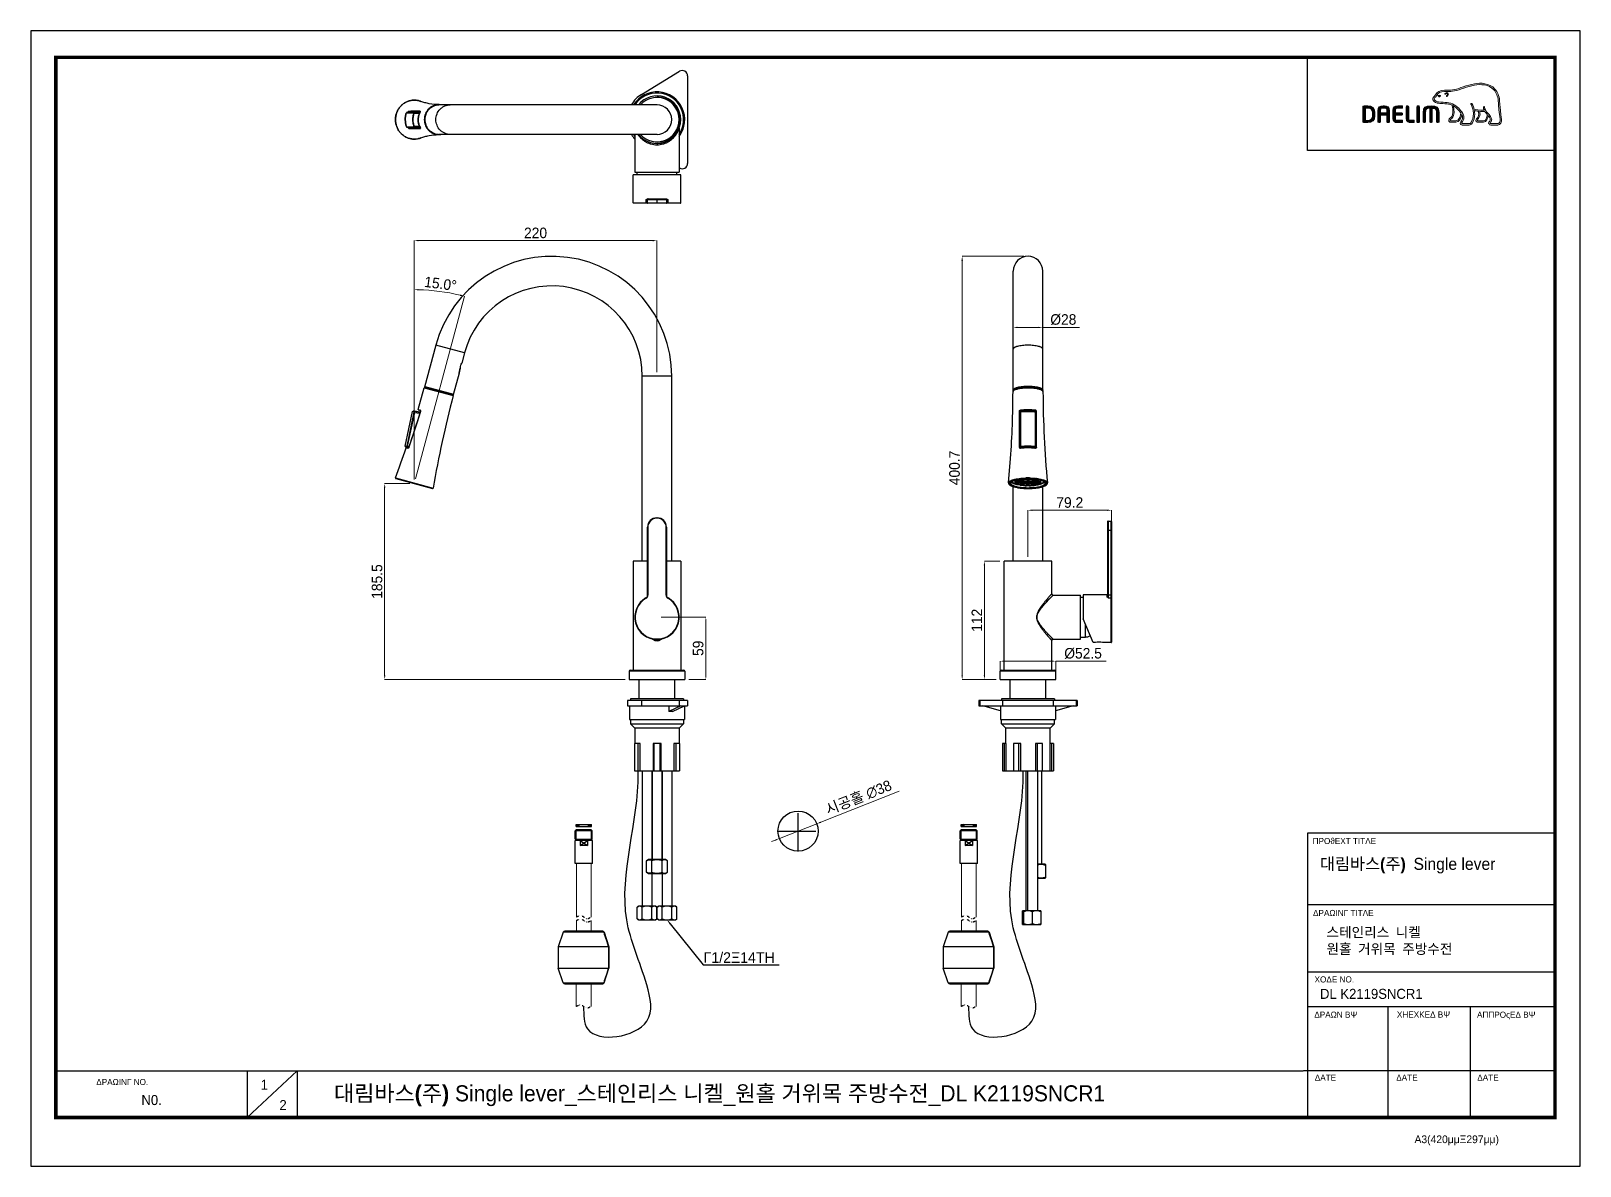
# Model space of a CAD drawing. Extents: x 28 to 1495, y -6 to 1069.
import ezdxf
from ezdxf import colors
from ezdxf.entities.mleader import LeaderData, LeaderLine
from ezdxf.math import Vec2, Vec3

# ---------------------------------------------------------------- set-up
doc = ezdxf.new("R2010")
doc.units = 0
doc.header["$LTSCALE"] = 50
doc.header["$MEASUREMENT"] = 0
doc.header["$PDMODE"] = 3
doc.header["$PDSIZE"] = -10
doc.linetypes.add('CENTER', pattern=[2, 1.25, -0.25, 0.25, -0.25])
doc.linetypes.add('DIVIDE', pattern=[31.75, 12.7, -6.35, 0, -6.35, 0, -6.35])
doc.layers.get('0').update_dxf_attribs({"linetype": 'CONTINUOUS'})
doc.layers.get('DEFPOINTS').update_dxf_attribs({"linetype": 'CONTINUOUS'})
doc.layers.add('1', color=7, linetype='CONTINUOUS')
doc.layers.add('BODY', color=7, linetype='CONTINUOUS')
doc.layers.add('11', color=3, linetype='CONTINUOUS', lineweight=0)
doc.layers.add('레이어 1', color=7, linetype='CONTINUOUS', lineweight=0)
doc.styles.add('Daelim Dimension', font='H2GTRE.TTF')
doc.styles.get("Standard").update_dxf_attribs({"font": 'SYMBOL'})
doc.styles.add('단선완성형', font='Gulim.ttf')
doc.dimstyles.new('DEFAULT', dxfattribs={"dimscale": 2, "dimtxt": 2, "dimasz": 2, "dimexe": 0, "dimexo": 2, "dimgap": 1, "dimtad": 1, "dimdec": 1, "dimzin": 9, "dimdsep": 46, "dimtxsty": 'Daelim Dimension', "dimcen": 0.5, "dimclrd": 252, "dimclre": 252, "dimclrt": 3, "dimadec": 1, "dimazin": 0, "dimtfac": 1, "dimtdec": 1, "dimtix": 1, "dimtmove": 0, "dimatfit": 3, "dimfxl": 1, "dimtolj": 1, "dimtzin": 1, "dimlwd": 9, "dimlwe": 9, "dimarcsym": 0})

msp = doc.modelspace()

# ---------------------------------------------------------------- texts
at = {"color": 5, "ltscale": 40}
for s, height, p in [('PROJECT TITLE', 5.7888, (1241.48, 298.7)), ('DRAWING TITLE', 5.7888, (1241.85, 230.57)), ('CODE NO.', 5.789, (1243.31, 167.65)), ('DRAWN BY', 5.789, (1243.08, 134.29)), ('CHECKED BY', 5.789, (1321.29, 134.39)), ('APPROVED BY', 5.7888, (1397.15, 134.2)), ('DRAWING NO.', 5.7888, (89.61, 70.52)), ('DATE', 5.789, (1243.53, 74.62)), ('DATE', 5.789, (1320.68, 74.62)), ('DATE', 5.789, (1397.41, 74.62)), ('A3(420mmX297mm)', 7.3061, (1337.98, 15.49))]:
    msp.add_text(s, height=height, dxfattribs=at).set_placement(p)
at = {"attachment_point": 1, "style": '단선완성형'}
for s, insert, char_height, width in [('{\\fPretendard Variable SemiBold|b0|i0|c129|p2;\\C7;대림바스(주)\\fGulimChe|b0|i0|c129|p49;\\C256; }Single lever', (1248.37, 285.63), 11.34779, 182.3846), ('{\\fGulimChe|b0|i0|c129|p49; 스테인리스 니켈\\P 원홀 거위목 주방수전 }', (1248.47, 219.95), 9.4733, 159.4258), ('DL K2119SNCR1', (1248.47, 161.61), 9.4733, 159.4258), ('1', (245.29, 75.61), 9.47, 13.221), ('N0. ', (132.36, 61.05), 9.473, 59.4293), ('2', (263.06, 56.3), 9.47, 13.221)]:
    msp.add_mtext(s, dxfattribs=dict(at, insert=insert, char_height=char_height, width=width))
at = {"color": 2, "insert": (314.72, 70.27), "char_height": 15.22493, "width": 895.0871, "attachment_point": 1, "style": '단선완성형'}
msp.add_mtext('{\\fPretendard Variable SemiBold|b0|i0|c129|p2;대림바스(주)\\fHYwulM|b0|i0|c129|p18; Single lever_}스테인리스 니켈{\\fHYwulM|b0|i0|c129|p18;_}원홀 거위목 주방수전{\\fHYwulM|b0|i0|c129|p18;_DL K2119SNCR1}', dxfattribs=at)

# ---------------------------------------------------------------- blocks, each defined once
blk = doc.blocks.new('*D28')
at = {"color": 5, "lineweight": 9, "ltscale": 0.5, "transparency": 16777216}
for p, q in [((386.6, 640.1), (362.7, 640.1)), ((362.7, 636.1), (362.7, 458.6)), ((590.4, 454.6), (362.7, 454.6))]:
    blk.add_line(p, q, dxfattribs=at)
at = {"color": 5, "ltscale": 0.5, "transparency": 16777216}
for points in [[(362.1, 636.1), (363.4, 636.1), (362.7, 640.1)], [(362.1, 458.6), (363.4, 458.6), (362.7, 454.6)]]:
    blk.add_solid(points, dxfattribs=at)
at = {"layer": 'DEFPOINTS', "color": 0, "ltscale": 0.5, "transparency": 16777216}
for p in [(390.6, 640.1), (362.7, 454.6), (594.4, 454.6)]:
    blk.add_point(p, dxfattribs=at)
at = {"color": 7, "ltscale": 0.5, "transparency": 16777216, "insert": (355.5, 547.3), "char_height": 10, "attachment_point": 5, "rotation": 90, "style": 'Daelim Dimension'}
blk.add_mtext('\\A1;185.5', dxfattribs=at)
blk = doc.blocks.new('*D29')
at = {"color": 5, "lineweight": 9, "ltscale": 0.5, "transparency": 16777216}
for p, q in [((390.6, 644.1), (390.6, 870.2)), ((394.6, 870.2), (616.6, 870.2)), ((620.6, 745.7), (620.6, 870.2))]:
    blk.add_line(p, q, dxfattribs=at)
at = {"color": 5, "ltscale": 0.5, "transparency": 16777216}
for points in [[(394.6, 870.8), (394.6, 869.5), (390.6, 870.2)], [(616.6, 870.8), (616.6, 869.5), (620.6, 870.2)]]:
    blk.add_solid(points, dxfattribs=at)
at = {"layer": 'DEFPOINTS', "color": 0, "ltscale": 0.5, "transparency": 16777216}
for p in [(620.6, 870.2), (620.6, 741.7), (390.6, 640.1)]:
    blk.add_point(p, dxfattribs=at)
at = {"color": 7, "ltscale": 0.5, "transparency": 16777216, "insert": (505.6, 877.4), "char_height": 10, "attachment_point": 5, "style": 'Daelim Dimension'}
blk.add_mtext('\\A1;220', dxfattribs=at)
blk = doc.blocks.new('*D30')
at = {"color": 5, "lineweight": 9, "ltscale": 0.5, "transparency": 16777216}
for p, q in [((967.9, 855.3), (909.6, 855.3)), ((909.6, 851.3), (909.6, 458.6)), ((941.7, 454.6), (909.6, 454.6))]:
    blk.add_line(p, q, dxfattribs=at)
at = {"color": 5, "ltscale": 0.5, "transparency": 16777216}
for points in [[(908.9, 851.3), (910.3, 851.3), (909.6, 855.3)], [(908.9, 458.6), (910.3, 458.6), (909.6, 454.6)]]:
    blk.add_solid(points, dxfattribs=at)
at = {"layer": 'DEFPOINTS', "color": 0, "ltscale": 0.5, "transparency": 16777216}
for p in [(971.9, 855.3), (909.6, 454.6), (945.7, 454.6)]:
    blk.add_point(p, dxfattribs=at)
at = {"color": 7, "ltscale": 0.5, "transparency": 16777216, "insert": (902.4, 654.9), "char_height": 10, "attachment_point": 5, "rotation": 90, "style": 'Daelim Dimension'}
blk.add_mtext('\\A1;400.7', dxfattribs=at)
blk = doc.blocks.new('*D31')
at = {"color": 5, "lineweight": 9, "ltscale": 0.5, "transparency": 16777216}
for p, q in [((957.9, 784.5), (957.9, 788)), ((961.9, 788), (981.9, 788)), ((985.9, 784.5), (985.9, 788)), ((985.9, 788), (1020.8, 788))]:
    blk.add_line(p, q, dxfattribs=at)
at = {"color": 5, "ltscale": 0.5, "transparency": 16777216}
for points in [[(961.9, 788.6), (961.9, 787.3), (957.9, 788)], [(981.9, 788.6), (981.9, 787.3), (985.9, 788)]]:
    blk.add_solid(points, dxfattribs=at)
at = {"layer": 'DEFPOINTS', "color": 0, "ltscale": 0.5, "transparency": 16777216}
for p in [(957.9, 788.5), (985.9, 788.5), (985.9, 788)]:
    blk.add_point(p, dxfattribs=at)
at = {"color": 7, "ltscale": 0.5, "transparency": 16777216, "insert": (1005.4, 795.3), "char_height": 10, "attachment_point": 5, "style": 'Daelim Dimension'}
blk.add_mtext('\\A1;%%c28', dxfattribs=at)
blk = doc.blocks.new('*D32')
at = {"color": 5, "lineweight": 9, "ltscale": 0.5, "transparency": 16777216}
for p, q in [((945.4, 566.6), (930.7, 566.6)), ((930.7, 562.6), (930.7, 458.6)), ((936.4, 454.6), (930.7, 454.6))]:
    blk.add_line(p, q, dxfattribs=at)
at = {"color": 5, "ltscale": 0.5, "transparency": 16777216}
for points in [[(930, 562.6), (931.3, 562.6), (930.7, 566.6)], [(930, 458.6), (931.3, 458.6), (930.7, 454.6)]]:
    blk.add_solid(points, dxfattribs=at)
at = {"layer": 'DEFPOINTS', "color": 0, "ltscale": 0.5, "transparency": 16777216}
for p in [(949.4, 566.6), (930.7, 454.6), (940.4, 454.6)]:
    blk.add_point(p, dxfattribs=at)
at = {"color": 7, "ltscale": 0.5, "transparency": 16777216, "insert": (923.5, 510.6), "char_height": 10, "attachment_point": 5, "rotation": 90, "style": 'Daelim Dimension'}
blk.add_mtext('\\A1;112', dxfattribs=at)
blk = doc.blocks.new('*D33')
at = {"color": 5, "lineweight": 9, "ltscale": 0.5, "transparency": 16777216}
for p, q in [((624.6, 513.6), (666.9, 513.6)), ((666.9, 509.6), (666.9, 458.6)), ((650.9, 454.6), (666.9, 454.6))]:
    blk.add_line(p, q, dxfattribs=at)
at = {"color": 5, "ltscale": 0.5, "transparency": 16777216}
for points in [[(666.2, 509.6), (667.5, 509.6), (666.9, 513.6)], [(666.2, 458.6), (667.5, 458.6), (666.9, 454.6)]]:
    blk.add_solid(points, dxfattribs=at)
at = {"layer": 'DEFPOINTS', "color": 0, "ltscale": 0.5, "transparency": 16777216}
for p in [(620.6, 513.6), (646.9, 454.6), (666.9, 454.6)]:
    blk.add_point(p, dxfattribs=at)
at = {"color": 7, "ltscale": 0.5, "transparency": 16777216, "insert": (659.6, 484.1), "char_height": 10, "attachment_point": 5, "rotation": 90, "style": 'Daelim Dimension'}
blk.add_mtext('\\A1;59', dxfattribs=at)
blk = doc.blocks.new('*D34')
at = {"color": 5, "lineweight": 9, "ltscale": 0.5, "transparency": 16777216}
for p, q in [((971.9, 570.6), (971.9, 614.8)), ((1047.1, 614.8), (975.9, 614.8)), ((1051.1, 522.8), (1051.1, 614.8))]:
    blk.add_line(p, q, dxfattribs=at)
at = {"color": 5, "ltscale": 0.5, "transparency": 16777216}
for points in [[(975.9, 615.5), (975.9, 614.2), (971.9, 614.8)], [(1047.1, 615.5), (1047.1, 614.2), (1051.1, 614.8)]]:
    blk.add_solid(points, dxfattribs=at)
at = {"layer": 'DEFPOINTS', "color": 0, "ltscale": 0.5, "transparency": 16777216}
for p in [(971.9, 614.8), (971.9, 566.6), (1051.1, 518.8)]:
    blk.add_point(p, dxfattribs=at)
at = {"color": 7, "ltscale": 0.5, "transparency": 16777216, "insert": (1011.5, 622.1), "char_height": 10, "attachment_point": 5, "style": 'Daelim Dimension'}
blk.add_mtext('\\A1;79.2', dxfattribs=at)
blk = doc.blocks.new('*D25')
at = {"color": 5, "lineweight": 9, "ltscale": 0.5, "transparency": 16777216}
for p, q in [((945.7, 458.6), (945.7, 471.9)), ((949.7, 471.9), (994.2, 471.9)), ((998.2, 460.3), (998.2, 471.9)), ((998.2, 471.9), (1046, 471.9))]:
    blk.add_line(p, q, dxfattribs=at)
at = {"color": 5, "ltscale": 0.5, "transparency": 16777216}
for points in [[(949.7, 472.6), (949.7, 471.3), (945.7, 471.9)], [(994.2, 472.6), (994.2, 471.3), (998.2, 471.9)]]:
    blk.add_solid(points, dxfattribs=at)
at = {"layer": 'DEFPOINTS', "color": 0, "ltscale": 0.5, "transparency": 16777216}
for p in [(998.2, 471.9), (998.2, 456.3), (945.7, 454.6)]:
    blk.add_point(p, dxfattribs=at)
at = {"color": 7, "ltscale": 0.5, "transparency": 16777216, "insert": (1024.1, 479.2), "char_height": 10, "attachment_point": 5, "style": 'Daelim Dimension'}
blk.add_mtext('\\A1;%%c52.5', dxfattribs=at)
blk = doc.blocks.new('*D26')
at = {"color": 5, "lineweight": 9, "ltscale": 0.5, "transparency": 16777216}
for p, q in [((390.6, 644.8), (390.6, 823.7)), ((391.8, 644.5), (438.2, 817.5))]:
    blk.add_line(p, q, dxfattribs=at)
blk.add_arc((390.6, 640.1), 183.6, 76.2482, 88.7518, dxfattribs=at)
at = {"color": 5, "ltscale": 0.5, "transparency": 16777216}
for points in [[(394.6, 823), (394.7, 824.3), (390.6, 823.7)], [(434.5, 819.1), (434.1, 817.8), (438.2, 817.5)]]:
    blk.add_solid(points, dxfattribs=at)
at = {"layer": 'DEFPOINTS', "color": 0, "ltscale": 0.5, "transparency": 16777216}
for p in [(422.5, 820.9), (390.6, 640.8), (390.6, 640.1), (390.6, 640.1), (390.8, 640.6)]:
    blk.add_point(p, dxfattribs=at)
at = {"color": 7, "ltscale": 0.5, "transparency": 16777216, "insert": (415.6, 829.3), "char_height": 10, "attachment_point": 5, "rotation": 352.5, "style": 'Daelim Dimension'}
blk.add_mtext('\\A1;15.0°', dxfattribs=at)
blk = doc.blocks.new('*D27')
at = {"color": 5, "lineweight": 9, "ltscale": 0.5, "transparency": 16777216}
for p, q in [((850, 348.8), (775.6, 319.4)), ((736.5, 304), (771.9, 317.9)), ((732.8, 302.5), (729.1, 301))]:
    blk.add_line(p, q, dxfattribs=at)
at = {"color": 5, "ltscale": 0.5, "transparency": 16777216}
for points in [[(775.3, 320), (775.8, 318.8), (771.9, 317.9)], [(732.5, 303.1), (733, 301.9), (736.5, 304)]]:
    blk.add_solid(points, dxfattribs=at)
at = {"layer": 'DEFPOINTS', "color": 0, "ltscale": 0.5, "transparency": 16777216}
for p in [(771.9, 317.9), (736.5, 304)]:
    blk.add_point(p, dxfattribs=at)
at = {"color": 7, "ltscale": 0.5, "transparency": 16777216, "insert": (811.6, 342.5), "char_height": 10, "attachment_point": 5, "rotation": 21.538, "style": 'Daelim Dimension'}
blk.add_mtext('\\A1;시공홀 ∅38', dxfattribs=at)

# ---------------------------------------------------------------- dimensions: what is measured, and where the dimension line sits
at = {"color": 5, "ltscale": 0.5}
dim = msp.add_linear_dim(base=(620.61, 870.17), p1=(390.64, 640.09), p2=(620.61, 741.67), text='220', dimstyle='DEFAULT', override={"dimtxt": 5, "dimclrd": 5, "dimclre": 5, "dimclrt": 7}, dxfattribs=at)
dim.commit()
dim.dimension.update_dxf_attribs({"geometry": '*D29', "text_midpoint": (505.63, 877.39)})
for base, p1, p2, picture, middle in [((909.59, 454.59), (971.94, 855.29), (945.69, 454.59), '*D30', (902.37, 654.94)), ((362.75, 454.59), (390.64, 640.09), (594.36, 454.59), '*D28', (355.52, 547.34)), ((930.66, 454.59), (949.44, 566.59), (940.37, 454.59), '*D32', (923.55, 510.59)), ((666.87, 454.59), (620.61, 513.59), (646.86, 454.59), '*D33', (659.64, 484.09))]:
    dim = msp.add_linear_dim(base=base, p1=p1, p2=p2, angle=90, dimstyle='DEFAULT', override={"dimtxt": 5, "dimclrd": 5, "dimclre": 5, "dimclrt": 7}, dxfattribs=at)
    dim.commit()
    dim.dimension.update_dxf_attribs({"geometry": picture, "text_midpoint": middle})
dim = msp.add_angular_dim_2l(base=(422.5287, 820.9269), line1=((390.6431, 640.0949), (390.7845, 640.6224)), line2=((390.6431, 640.0949), (390.6431, 640.7996)), dimstyle='DEFAULT', override={"dimtxt": 5, "dimclrd": 5, "dimclre": 5, "dimclrt": 7}, dxfattribs=at)
dim.commit()
dim.dimension.update_dxf_attribs({"geometry": '*D26', "text_midpoint": (415.5525, 829.3005)})
for base, p1, p2, picture, middle in [((985.94, 787.95), (957.94, 788.53), (985.94, 788.53), '*D31', (1005.36, 787.95)), ((998.19, 471.93), (945.69, 454.59), (998.19, 456.27), '*D25', (1024.12, 471.93))]:
    dim = msp.add_linear_dim(base=base, p1=p1, p2=p2, text='%%c<>', dimstyle='DEFAULT', override={"dimtxt": 5, "dimclrd": 5, "dimclre": 5, "dimclrt": 7}, dxfattribs=at)
    dim.commit()
    dim.dimension.update_dxf_attribs({"geometry": picture, "text_midpoint": middle, "dimtype": 160})
dim = msp.add_linear_dim(base=(971.94, 614.84), p1=(1051.14, 518.84), p2=(971.94, 566.59), dimstyle='DEFAULT', override={"dimtxt": 5, "dimclrd": 5, "dimclre": 5, "dimclrt": 7}, dxfattribs=at)
dim.commit()
dim.dimension.update_dxf_attribs({"geometry": '*D34', "text_midpoint": (1011.54, 622.05)})
dim = msp.add_diameter_dim_2p(p1=(736.52, 303.98), p2=(771.86, 317.93), text='시공홀 <>', dimstyle='DEFAULT', override={"dimtxt": 5, "dimclrd": 5, "dimclre": 5, "dimclrt": 7}, dxfattribs=at)
dim.commit()
dim.dimension.update_dxf_attribs({"geometry": '*D27', "text_midpoint": (811.62, 342.49)})

# ---------------------------------------------------------------- hatches: boundary and pattern name
at = {"layer": '1'}
h = msp.add_hatch(dxfattribs=at)
h.set_pattern_fill('ANSI37', color=0, scale=10, style=0)
h.set_pattern_definition([(135, (21945.126, 1101.5737), (0.88388348, 0.88388348), []), (45, (21945.126, 1101.5737), (0.88388348, -0.88388348), [])])
h.paths.add_polyline_path([(546.77, 317.23), (546.77, 315.23), (544.02, 315.23), (544.02, 317.23)])
h.paths.add_polyline_path([(558.52, 317.23), (558.52, 315.23), (555.77, 315.23), (555.77, 317.23)])
h = msp.add_hatch(dxfattribs=at)
h.set_pattern_fill('ANSI37', color=0, scale=10, style=0)
h.set_pattern_definition([(135, (22309.7069, 1101.5737), (0.88388348, 0.88388348), []), (45, (22309.7069, 1101.5737), (0.88388348, -0.88388348), [])])
h.paths.add_polyline_path([(911.36, 317.23), (911.36, 315.23), (908.61, 315.23), (908.61, 317.23)])
h.paths.add_polyline_path([(923.11, 317.23), (923.11, 315.23), (920.36, 315.23), (920.36, 317.23)])
at = {"layer": '레이어 1'}
h = msp.add_hatch(color=5, dxfattribs=at)
h.dxf.hatch_style = 1
edge = h.paths.add_edge_path(flags=16)
edge.add_spline(control_points=[(1418.19, 981.63), (1417.55, 980.92), (1416.75, 980.91), (1416.71, 980.91), (1416.71, 980.91), (1410.28, 980.91), (1410.28, 980.91), (1410.04, 980.91), (1409.86, 980.97), (1409.75, 981.09), (1409.65, 981.18), (1409.6, 981.33), (1409.6, 981.51), (1409.6, 981.87), (1409.87, 982.2), (1410.15, 982.56), (1410.41, 982.89), (1410.66, 983.21), (1410.8, 983.6), (1411.15, 984.55), (1411.11, 985.56), (1410.69, 986.45), (1409.93, 988.06), (1408.8, 989.33), (1407.71, 990.55), (1407.71, 990.55), (1407.34, 990.96), (1407.34, 990.96), (1405.92, 992.54), (1404.45, 994.18), (1404.34, 996.4), (1404.31, 996.84), (1404.11, 997.11), (1403.83, 997.09), (1403.83, 997.09), (1403.41, 996.89), (1403.4, 996.89), (1403.29, 996.77), (1403.23, 996.59), (1403.23, 996.37), (1403.23, 996.37), (1403.23, 996.3), (1403.23, 996.3), (1403.29, 995.49), (1403.48, 994.71), (1403.81, 993.89), (1403.81, 993.89), (1403.85, 993.81), (1403.85, 993.81), (1403.85, 993.81), (1403.76, 993.8), (1403.76, 993.8), (1399.63, 993.64), (1395.58, 994.42), (1394.39, 994.71), (1393.66, 997.66), (1392.47, 999.62), (1392.41, 999.7), (1392.32, 999.86), (1392.17, 999.97), (1392.03, 1000.02), (1392.03, 1000.02), (1391.68, 999.96), (1391.64, 999.96), (1391.61, 999.91), (1391.55, 999.83), (1391.42, 999.65), (1391.42, 999.65), (1391.4, 999.51), (1391.4, 999.51), (1391.4, 999.51), (1391.51, 999.12), (1391.51, 999.12), (1391.6, 998.96), (1393.72, 995.25), (1393.72, 990.33), (1393.72, 987.29), (1392.92, 984.43), (1391.35, 981.82), (1390.97, 981.19), (1390.48, 980.91), (1389.74, 980.91), (1389.74, 980.91), (1383.4, 980.91), (1383.4, 980.91), (1383.19, 980.91), (1382.75, 981.06), (1382.75, 981.52), (1382.75, 981.77), (1382.99, 982.19), (1383.38, 982.62), (1386.02, 985.57), (1384.5, 990.16), (1381.96, 993.19), (1379.51, 996.11), (1375.52, 999.79), (1370.39, 1000.7), (1368.57, 1001.02), (1365.58, 1001.19), (1363.17, 1001.34), (1363.17, 1001.34), (1360.73, 1001.48), (1360.73, 1001.48), (1359.48, 1001.58), (1357.41, 1002.35), (1356.78, 1003.54), (1356.52, 1004.03), (1356.55, 1004.53), (1356.88, 1005.11), (1357.09, 1005.46), (1357.38, 1005.76), (1357.74, 1006.12), (1358.14, 1006.53), (1358.55, 1006.94), (1358.87, 1007.5), (1358.87, 1007.5), (1358.97, 1007.67), (1358.97, 1007.67), (1360.19, 1010.01), (1362.71, 1011.25), (1366.47, 1011.35), (1366.47, 1011.35), (1368.58, 1011.37), (1368.58, 1011.37), (1370.91, 1011.39), (1373.55, 1011.4), (1375.71, 1011.87), (1378.76, 1012.52), (1381.81, 1013.56), (1384.51, 1014.48), (1384.51, 1014.48), (1384.59, 1014.51), (1384.59, 1014.51), (1387.93, 1015.65), (1391.37, 1016.83), (1394.9, 1017.4), (1400.54, 1018.34), (1408.28, 1018.31), (1413.15, 1012.84), (1415.4, 1010.3), (1416.79, 1006.82), (1417.27, 1002.48), (1417.27, 1002.48), (1417.25, 1002.5), (1417.23, 1002.51), (1417.27, 1002.43), (1417.31, 1001.94), (1417.51, 999.18), (1417.57, 997.85), (1417.63, 996.48), (1417.97, 993.93), (1417.97, 993.93), (1418.96, 985.42), (1418.96, 985.42), (1418.96, 985.42), (1419.02, 984.38), (1419.02, 984.38), (1419.02, 983.16), (1418.74, 982.23), (1418.19, 981.63)], knot_values=[0, 0, 0, 0, 1, 1, 1, 2, 2, 2, 3, 3, 3, 4, 4, 4, 5, 5, 5, 6, 6, 6, 7, 7, 7, 8, 8, 8, 9, 9, 9, 10, 10, 10, 11, 11, 11, 12, 12, 12, 13, 13, 13, 14, 14, 14, 15, 15, 15, 16, 16, 16, 17, 17, 17, 18, 18, 18, 19, 19, 19, 20, 20, 20, 21, 21, 21, 22, 22, 22, 23, 23, 23, 24, 24, 24, 25, 25, 25, 26, 26, 26, 27, 27, 27, 28, 28, 28, 29, 29, 29, 30, 30, 30, 31, 31, 31, 32, 32, 32, 33, 33, 33, 34, 34, 34, 35, 35, 35, 36, 36, 36, 37, 37, 37, 38, 38, 38, 39, 39, 39, 40, 40, 40, 41, 41, 41, 42, 42, 42, 43, 43, 43, 44, 44, 44, 45, 45, 45, 46, 46, 46, 47, 47, 47, 48, 48, 48, 49, 49, 49, 50, 50, 50, 51, 51, 51, 52, 52, 52, 53, 53, 53, 53], degree=3, periodic=0)
edge = h.paths.add_edge_path(flags=16)
edge.add_spline(control_points=[(1403.32, 983.47), (1403.32, 983.47), (1398.07, 983.47), (1398.07, 983.47), (1397.68, 983.47), (1397.38, 983.78), (1397.38, 984.17), (1397.38, 984.45), (1397.62, 984.8), (1397.84, 985.04), (1398.91, 986.06), (1400, 987.47), (1400, 990.14), (1400, 990.14), (1399.93, 991.35), (1399.93, 991.36), (1399.93, 991.36), (1399.74, 992.54), (1399.74, 992.54), (1399.74, 992.54), (1399.73, 992.61), (1399.73, 992.61), (1399.73, 992.61), (1399.81, 992.6), (1399.81, 992.6), (1400.78, 992.53), (1402.69, 992.43), (1404.51, 992.51), (1404.97, 991.78), (1405.71, 990.84), (1406.8, 989.58), (1406.75, 988.95), (1406.23, 983.47), (1403.32, 983.47)], knot_values=[0, 0, 0, 0, 1, 1, 1, 2, 2, 2, 3, 3, 3, 4, 4, 4, 5, 5, 5, 6, 6, 6, 7, 7, 7, 8, 8, 8, 9, 9, 9, 10, 10, 10, 11, 11, 11, 11], degree=3, periodic=0)
edge = h.paths.add_edge_path(flags=16)
edge.add_spline(control_points=[(1376.99, 983.47), (1376.99, 983.47), (1372.38, 983.47), (1372.38, 983.47), (1372.04, 983.47), (1371.66, 983.75), (1371.66, 984.17), (1371.66, 984.43), (1371.88, 984.74), (1372.27, 985.06), (1373.43, 985.98), (1375.2, 987.39), (1375.39, 991.27), (1375.39, 991.27), (1375.42, 992.33), (1375.42, 992.33), (1375.42, 993.98), (1375.04, 995.97), (1374.68, 997.75), (1374.68, 997.75), (1374.62, 997.93), (1374.62, 997.93), (1374.62, 997.93), (1374.77, 997.82), (1374.77, 997.82), (1375.46, 997.39), (1379.22, 994.84), (1381.89, 991.08), (1381.67, 989.29), (1380.67, 983.47), (1376.99, 983.47)], knot_values=[0, 0, 0, 0, 1, 1, 1, 2, 2, 2, 3, 3, 3, 4, 4, 4, 5, 5, 5, 6, 6, 6, 7, 7, 7, 8, 8, 8, 9, 9, 9, 10, 10, 10, 10], degree=3, periodic=0)
edge = h.paths.add_edge_path()
edge.add_spline(control_points=[(1420.26, 985.55), (1420.26, 985.56), (1419.28, 994.11), (1419.28, 994.11), (1418.92, 996.67), (1418.86, 998.03), (1418.82, 999.24), (1418.82, 999.24), (1418.58, 1002.61), (1418.58, 1002.61), (1418.06, 1007.24), (1416.57, 1010.97), (1414.13, 1013.7), (1408.87, 1019.61), (1400.65, 1019.67), (1394.68, 1018.69), (1391.02, 1018.08), (1387.52, 1016.89), (1384.14, 1015.73), (1384.14, 1015.73), (1384.03, 1015.69), (1384.03, 1015.69), (1381.38, 1014.79), (1378.38, 1013.77), (1375.44, 1013.14), (1373.41, 1012.71), (1370.88, 1012.69), (1368.64, 1012.67), (1368.64, 1012.67), (1366.43, 1012.65), (1366.43, 1012.65), (1362.17, 1012.54), (1359.27, 1011.07), (1357.8, 1008.27), (1357.8, 1008.27), (1357.74, 1008.15), (1357.74, 1008.15), (1357.5, 1007.72), (1357.14, 1007.36), (1356.82, 1007.04), (1356.46, 1006.68), (1356.06, 1006.28), (1355.76, 1005.76), (1355.45, 1005.24), (1355.3, 1004.72), (1355.3, 1004.2), (1355.3, 1003.77), (1355.4, 1003.34), (1355.62, 1002.93), (1356.53, 1001.22), (1359.11, 1000.3), (1360.65, 1000.19), (1360.65, 1000.19), (1362.92, 1000.05), (1362.97, 1000.04), (1365.24, 999.91), (1368.34, 999.74), (1370.16, 999.41), (1371.22, 999.23), (1372.42, 998.85), (1373.53, 998.33), (1373.61, 998.04), (1374.19, 995.48), (1374.19, 992.33), (1374.19, 992.33), (1374.16, 991.33), (1374.16, 991.33), (1373.99, 988.01), (1372.55, 986.85), (1371.49, 986), (1371.38, 985.91), (1370.43, 985.13), (1370.37, 984.18), (1370.32, 983.65), (1370.47, 983.16), (1370.79, 982.81), (1371.15, 982.43), (1371.68, 982.24), (1372.38, 982.24), (1372.38, 982.24), (1376.99, 982.24), (1376.99, 982.24), (1380.44, 982.24), (1382.14, 985.95), (1382.66, 989.43), (1382.66, 989.43), (1382.67, 989.92), (1382.67, 989.92), (1382.67, 989.92), (1382.81, 989.68), (1382.81, 989.68), (1383.25, 988.69), (1383.52, 987.52), (1383.52, 986.63), (1383.52, 985.39), (1383.14, 984.3), (1382.4, 983.49), (1382.22, 983.31), (1381.3, 982.35), (1381.3, 981.4), (1381.3, 981.4), (1381.31, 981.24), (1381.31, 981.24), (1381.44, 980.11), (1382.35, 979.61), (1383.2, 979.61), (1383.2, 979.61), (1389.74, 979.61), (1389.74, 979.61), (1390.92, 979.61), (1391.87, 980.14), (1392.47, 981.15), (1394.14, 983.91), (1394.98, 986.92), (1394.98, 990.07), (1394.98, 991.06), (1394.89, 992.11), (1394.71, 993.2), (1394.71, 993.2), (1394.69, 993.28), (1394.69, 993.28), (1394.69, 993.28), (1394.78, 993.27), (1394.78, 993.27), (1395.57, 993.11), (1396.83, 992.89), (1398.4, 992.73), (1398.4, 992.73), (1398.44, 992.72), (1398.44, 992.72), (1398.44, 992.72), (1398.65, 991.52), (1398.65, 991.52), (1398.65, 991.52), (1398.7, 991.24), (1398.7, 991.23), (1398.7, 991.23), (1398.76, 990.17), (1398.76, 990.17), (1398.76, 987.62), (1397.61, 986.51), (1396.98, 985.92), (1396.97, 985.91), (1396.11, 985.03), (1396.01, 984.25), (1396.01, 984.25), (1395.98, 984.01), (1395.98, 984.01), (1395.98, 983.76), (1396.05, 983.28), (1396.48, 982.83), (1396.85, 982.44), (1397.44, 982.24), (1398.22, 982.24), (1398.22, 982.24), (1403.32, 982.24), (1403.32, 982.24), (1406.42, 982.24), (1407.35, 986.18), (1407.72, 988.39), (1407.72, 988.39), (1407.74, 988.61), (1407.74, 988.61), (1407.74, 988.61), (1407.86, 988.45), (1407.86, 988.45), (1408.58, 987.53), (1409.21, 986.52), (1409.51, 985.89), (1409.67, 985.56), (1409.75, 985.2), (1409.75, 984.83), (1409.75, 984.83), (1409.64, 984.09), (1409.64, 984.09), (1409.52, 983.69), (1409.24, 983.32), (1408.97, 982.97), (1408.58, 982.46), (1408.18, 981.93), (1408.18, 981.29), (1408.18, 981.29), (1408.22, 980.93), (1408.22, 980.93), (1408.4, 980.08), (1409.09, 979.61), (1410.16, 979.61), (1410.16, 979.61), (1416.71, 979.61), (1416.71, 979.61), (1416.85, 979.61), (1418.13, 979.64), (1419.14, 980.73), (1419.94, 981.59), (1420.33, 982.79), (1420.33, 984.37), (1420.33, 984.37), (1420.26, 985.54), (1420.26, 985.55)], knot_values=[0, 0, 0, 0, 1, 1, 1, 2, 2, 2, 3, 3, 3, 4, 4, 4, 5, 5, 5, 6, 6, 6, 7, 7, 7, 8, 8, 8, 9, 9, 9, 10, 10, 10, 11, 11, 11, 12, 12, 12, 13, 13, 13, 14, 14, 14, 15, 15, 15, 16, 16, 16, 17, 17, 17, 18, 18, 18, 19, 19, 19, 20, 20, 20, 21, 21, 21, 22, 22, 22, 23, 23, 23, 24, 24, 24, 25, 25, 25, 26, 26, 26, 27, 27, 27, 28, 28, 28, 29, 29, 29, 30, 30, 30, 31, 31, 31, 32, 32, 32, 33, 33, 33, 34, 34, 34, 35, 35, 35, 36, 36, 36, 37, 37, 37, 38, 38, 38, 39, 39, 39, 40, 40, 40, 41, 41, 41, 42, 42, 42, 43, 43, 43, 44, 44, 44, 45, 45, 45, 46, 46, 46, 47, 47, 47, 48, 48, 48, 49, 49, 49, 50, 50, 50, 51, 51, 51, 52, 52, 52, 53, 53, 53, 54, 54, 54, 55, 55, 55, 56, 56, 56, 57, 57, 57, 58, 58, 58, 59, 59, 59, 60, 60, 60, 61, 61, 61, 62, 62, 62, 63, 63, 63, 64, 64, 64, 65, 65, 65, 66, 66, 66, 66], degree=3, periodic=0)
edge = h.paths.add_edge_path(flags=0)
edge.add_spline(control_points=[(1360.54, 1007.66), (1360.54, 1007.66), (1361.49, 1008.09), (1362.67, 1007.64), (1362.67, 1007.64), (1362.82, 1007.57), (1362.63, 1007.3), (1362.05, 1006.53), (1361.49, 1006.36), (1361.49, 1006.36), (1361.49, 1006.36), (1361.08, 1006.22), (1360.85, 1006.5), (1360.38, 1007.05), (1360.36, 1007.37), (1360.36, 1007.37), (1360.36, 1007.37), (1360.32, 1007.6), (1360.54, 1007.66)], knot_values=[0, 0, 0, 0, 1, 1, 1, 2, 2, 2, 3, 3, 3, 4, 4, 4, 5, 5, 5, 6, 6, 6, 6], degree=3, periodic=0)
edge = h.paths.add_edge_path(flags=0)
edge.add_spline(control_points=[(1366.83, 1009.41), (1366.69, 1009.26), (1366.68, 1009), (1366.83, 1008.86), (1366.98, 1008.73), (1367.23, 1008.76), (1367.37, 1008.92), (1367.45, 1009), (1368.23, 1009.93), (1368.91, 1009.45), (1369.15, 1009.28), (1369.26, 1009.02), (1369.22, 1008.7), (1369.16, 1008.18), (1368.71, 1007.59), (1368.39, 1007.39), (1368.22, 1007.28), (1368.1, 1007.05), (1368.18, 1006.86), (1368.27, 1006.67), (1368.5, 1006.62), (1368.69, 1006.71), (1369.26, 1006.98), (1369.97, 1007.88), (1370.07, 1008.72), (1370.13, 1009.31), (1369.87, 1009.79), (1369.4, 1010.11), (1368.39, 1010.83), (1367.25, 1009.87), (1366.83, 1009.41)], knot_values=[0, 0, 0, 0, 1, 1, 1, 2, 2, 2, 3, 3, 3, 4, 4, 4, 5, 5, 5, 6, 6, 6, 7, 7, 7, 8, 8, 8, 9, 9, 9, 10, 10, 10, 10], degree=3, periodic=0)
edge = h.paths.add_edge_path(flags=0)
edge.add_spline(control_points=[(1366.7, 1008.72), (1366.7, 1008.72), (1366.7, 1008.72), (1366.7, 1008.72), (1366.7, 1008.72), (1366.7, 1008.72), (1366.7, 1008.72)], knot_values=[0, 0, 0, 0, 1, 1, 1, 2, 2, 2, 2], degree=3, periodic=0)
h = msp.add_hatch(color=5, dxfattribs=at)
h.dxf.hatch_style = 2
edge = h.paths.add_edge_path()
edge.add_spline(control_points=[(1298.02, 988.46), (1298.02, 985.48), (1296.66, 984.02), (1293.85, 984.02), (1293.85, 984.02), (1291.93, 984.06), (1291.43, 984.07), (1291.43, 984.07), (1291.43, 995.53), (1291.43, 995.53), (1292.42, 995.63), (1293.84, 995.64), (1293.85, 995.64), (1296.73, 995.64), (1298.02, 994.27), (1298.02, 991.2), (1298.02, 991.2), (1298.02, 988.46), (1298.02, 988.46)], knot_values=[0, 0, 0, 0, 1, 1, 1, 2, 2, 2, 3, 3, 3, 4, 4, 4, 5, 5, 5, 6, 6, 6, 6], degree=3, periodic=0)
edge = h.paths.add_edge_path()
edge.add_spline(control_points=[(1293.85, 997.8), (1292.29, 997.8), (1290.27, 997.7), (1289.61, 997.59), (1289.19, 997.52), (1288.93, 997.21), (1288.93, 996.8), (1288.93, 996.8), (1288.93, 982.86), (1288.93, 982.86), (1288.93, 982.43), (1289.19, 982.13), (1289.63, 982.07), (1290.25, 981.97), (1292.27, 981.87), (1293.85, 981.87), (1298.2, 981.87), (1300.5, 984.15), (1300.5, 988.46), (1300.5, 988.46), (1300.5, 991.2), (1300.5, 991.2), (1300.5, 995.52), (1298.2, 997.8), (1293.85, 997.8)], knot_values=[0, 0, 0, 0, 1, 1, 1, 2, 2, 2, 3, 3, 3, 4, 4, 4, 5, 5, 5, 6, 6, 6, 7, 7, 7, 8, 8, 8, 8], degree=3, periodic=0)
h = msp.add_hatch(color=5, dxfattribs=at)
h.dxf.hatch_style = 2
edge = h.paths.add_edge_path()
edge.add_spline(control_points=[(1311.72, 991.22), (1311.72, 991.22), (1305.85, 991.22), (1305.85, 991.22), (1305.85, 991.44), (1305.85, 993.31), (1305.85, 993.31), (1305.85, 995.27), (1306.44, 995.6), (1308.18, 995.6), (1308.18, 995.6), (1309.4, 995.6), (1309.4, 995.6), (1311.14, 995.6), (1311.72, 995.27), (1311.72, 993.31), (1311.72, 993.31), (1311.72, 991.44), (1311.72, 991.22)], knot_values=[0, 0, 0, 0, 1, 1, 1, 2, 2, 2, 3, 3, 3, 4, 4, 4, 5, 5, 5, 6, 6, 6, 6], degree=3, periodic=0)
edge = h.paths.add_edge_path()
edge.add_spline(control_points=[(1309.4, 997.8), (1309.4, 997.8), (1308.18, 997.8), (1308.18, 997.8), (1304.86, 997.8), (1303.37, 996.41), (1303.37, 993.31), (1303.37, 993.31), (1303.37, 982.7), (1303.37, 982.7), (1303.37, 982.33), (1303.68, 982.01), (1304.04, 982.01), (1304.04, 982.01), (1305.2, 982.01), (1305.2, 982.01), (1305.61, 982.01), (1305.85, 982.36), (1305.85, 982.7), (1305.85, 982.7), (1305.85, 988.8), (1305.85, 989.04), (1305.85, 989.04), (1311.72, 989.04), (1311.72, 989.04), (1311.72, 988.8), (1311.72, 982.7), (1311.72, 982.7), (1311.72, 982.32), (1312.02, 982.01), (1312.39, 982.01), (1312.39, 982.01), (1313.54, 982.01), (1313.54, 982.01), (1313.94, 982.01), (1314.21, 982.37), (1314.21, 982.7), (1314.21, 982.7), (1314.21, 993.31), (1314.21, 993.31), (1314.21, 996.41), (1312.72, 997.8), (1309.4, 997.8)], knot_values=[0, 0, 0, 0, 1, 1, 1, 2, 2, 2, 3, 3, 3, 4, 4, 4, 5, 5, 5, 6, 6, 6, 7, 7, 7, 8, 8, 8, 9, 9, 9, 10, 10, 10, 11, 11, 11, 12, 12, 12, 13, 13, 13, 14, 14, 14, 14], degree=3, periodic=0)
h = msp.add_hatch(color=5, dxfattribs=at)
h.dxf.hatch_style = 2
edge = h.paths.add_edge_path()
edge.add_spline(control_points=[(1317.36, 993.74), (1317.36, 993.74), (1317.36, 985.93), (1317.36, 985.93), (1317.36, 983.2), (1318.92, 981.87), (1322.13, 981.87), (1323.55, 981.87), (1325.48, 981.9), (1326.25, 981.97), (1326.24, 981.97), (1326.63, 982.01), (1326.63, 982.01), (1326.63, 982.01), (1326.74, 982.02), (1326.74, 982.02), (1326.74, 982.02), (1326.74, 984.11), (1326.74, 984.11), (1326.74, 984.11), (1322.15, 984.11), (1322.15, 984.11), (1319.85, 984.11), (1319.85, 984.75), (1319.85, 985.93), (1319.85, 985.93), (1319.85, 988.82), (1319.85, 989.05), (1320.09, 989.05), (1326.02, 989.05), (1326.02, 989.05), (1326.41, 989.05), (1326.72, 989.36), (1326.72, 989.74), (1326.72, 989.74), (1326.72, 990.51), (1326.72, 990.51), (1326.72, 990.89), (1326.41, 991.2), (1326.02, 991.2), (1326.02, 991.2), (1320.09, 991.2), (1319.85, 991.2), (1319.85, 991.43), (1319.85, 993.74), (1319.85, 993.74), (1319.85, 994.91), (1319.85, 995.56), (1322.15, 995.56), (1322.15, 995.56), (1326.74, 995.54), (1326.74, 995.54), (1326.74, 995.54), (1326.74, 997.62), (1326.74, 997.62), (1326.74, 997.62), (1326.25, 997.67), (1326.25, 997.67), (1325.35, 997.75), (1323.28, 997.8), (1322.13, 997.8), (1318.92, 997.8), (1317.36, 996.47), (1317.36, 993.74)], knot_values=[0, 0, 0, 0, 1, 1, 1, 2, 2, 2, 3, 3, 3, 4, 4, 4, 5, 5, 5, 6, 6, 6, 7, 7, 7, 8, 8, 8, 9, 9, 9, 10, 10, 10, 11, 11, 11, 12, 12, 12, 13, 13, 13, 14, 14, 14, 15, 15, 15, 16, 16, 16, 17, 17, 17, 18, 18, 18, 19, 19, 19, 20, 20, 20, 21, 21, 21, 21], degree=3, periodic=0)
h = msp.add_hatch(color=5, dxfattribs=at)
h.dxf.hatch_style = 2
edge = h.paths.add_edge_path()
edge.add_spline(control_points=[(1330.72, 997.65), (1330.34, 997.65), (1330.01, 997.34), (1330.01, 996.96), (1330.01, 996.96), (1330.01, 985.93), (1330.01, 985.93), (1330.01, 982.33), (1332.47, 981.87), (1334.6, 981.87), (1336.17, 981.87), (1336.57, 981.94), (1337.04, 982.01), (1337.04, 982.01), (1337.31, 982.06), (1337.31, 982.06), (1337.3, 982.06), (1337.67, 982.1), (1337.67, 982.1), (1337.67, 982.1), (1337.77, 982.12), (1337.77, 982.12), (1337.77, 982.12), (1337.77, 984.11), (1337.77, 984.11), (1337.77, 984.11), (1334.63, 984.11), (1334.63, 984.11), (1332.5, 984.11), (1332.5, 984.91), (1332.5, 985.69), (1332.5, 985.69), (1332.5, 996.96), (1332.5, 996.96), (1332.5, 997.34), (1332.17, 997.65), (1331.79, 997.65), (1331.79, 997.65), (1330.72, 997.65), (1330.72, 997.65)], knot_values=[0, 0, 0, 0, 1, 1, 1, 2, 2, 2, 3, 3, 3, 4, 4, 4, 5, 5, 5, 6, 6, 6, 7, 7, 7, 8, 8, 8, 9, 9, 9, 10, 10, 10, 11, 11, 11, 12, 12, 12, 13, 13, 13, 13], degree=3, periodic=0)
h = msp.add_hatch(color=5, dxfattribs=at)
h.dxf.hatch_style = 2
edge = h.paths.add_edge_path()
edge.add_spline(control_points=[(1340.85, 997.65), (1340.44, 997.65), (1340.19, 997.31), (1340.19, 996.98), (1340.19, 996.98), (1340.19, 982.7), (1340.19, 982.7), (1340.19, 982.32), (1340.49, 982.01), (1340.85, 982.01), (1340.85, 982.01), (1342.01, 982.01), (1342.01, 982.01), (1342.42, 982.01), (1342.67, 982.36), (1342.67, 982.7), (1342.67, 982.7), (1342.67, 996.98), (1342.67, 996.98), (1342.67, 997.36), (1342.38, 997.65), (1342.01, 997.65), (1342.01, 997.65), (1340.85, 997.65), (1340.85, 997.65)], knot_values=[0, 0, 0, 0, 1, 1, 1, 2, 2, 2, 3, 3, 3, 4, 4, 4, 5, 5, 5, 6, 6, 6, 7, 7, 7, 8, 8, 8, 8], degree=3, periodic=0)
h = msp.add_hatch(color=5, dxfattribs=at)
h.dxf.hatch_style = 2
edge = h.paths.add_edge_path()
edge.add_spline(control_points=[(1346.01, 991.49), (1346.01, 991.49), (1346.01, 982.7), (1346.01, 982.7), (1346.01, 982.32), (1346.31, 982.01), (1346.68, 982.01), (1346.68, 982.01), (1347.85, 982.01), (1347.85, 982.01), (1348.27, 982.01), (1348.52, 982.36), (1348.52, 982.7), (1348.52, 982.7), (1348.52, 991.27), (1348.52, 991.27), (1348.52, 995.05), (1349.16, 995.42), (1352.35, 995.43), (1352.35, 995.2), (1352.35, 982.7), (1352.35, 982.7), (1352.35, 982.31), (1352.64, 982.01), (1353.01, 982.01), (1353.01, 982.01), (1354.17, 982.01), (1354.17, 982.01), (1354.58, 982.01), (1354.83, 982.36), (1354.83, 982.7), (1354.83, 982.7), (1354.83, 995.16), (1354.83, 995.4), (1356.33, 995.4), (1357.38, 995.28), (1357.95, 994.71), (1358.54, 994.11), (1358.66, 992.99), (1358.66, 991.27), (1358.66, 991.27), (1358.66, 982.7), (1358.66, 982.7), (1358.66, 982.33), (1358.97, 982.01), (1359.33, 982.01), (1359.33, 982.01), (1360.51, 982.01), (1360.51, 982.01), (1360.92, 982.01), (1361.17, 982.37), (1361.17, 982.7), (1361.17, 982.7), (1361.17, 991.49), (1361.17, 991.49), (1361.17, 996.82), (1359.28, 997.72), (1353.61, 997.72), (1347.91, 997.72), (1346.01, 996.82), (1346.01, 991.49)], knot_values=[0, 0, 0, 0, 1, 1, 1, 2, 2, 2, 3, 3, 3, 4, 4, 4, 5, 5, 5, 6, 6, 6, 7, 7, 7, 8, 8, 8, 9, 9, 9, 10, 10, 10, 11, 11, 11, 12, 12, 12, 13, 13, 13, 14, 14, 14, 15, 15, 15, 16, 16, 16, 17, 17, 17, 18, 18, 18, 19, 19, 19, 20, 20, 20, 20], degree=3, periodic=0)
h = msp.add_hatch(color=5, dxfattribs=at)
h.dxf.hatch_style = 2
edge = h.paths.add_edge_path()
edge.add_spline(control_points=[(1360.54, 1007.66), (1360.54, 1007.66), (1361.49, 1008.09), (1362.67, 1007.64), (1362.67, 1007.64), (1362.82, 1007.57), (1362.63, 1007.3), (1362.05, 1006.53), (1361.49, 1006.36), (1361.49, 1006.36), (1361.49, 1006.36), (1361.08, 1006.22), (1360.85, 1006.5), (1360.38, 1007.05), (1360.36, 1007.37), (1360.36, 1007.37), (1360.36, 1007.37), (1360.32, 1007.6), (1360.54, 1007.66)], knot_values=[0, 0, 0, 0, 1, 1, 1, 2, 2, 2, 3, 3, 3, 4, 4, 4, 5, 5, 5, 6, 6, 6, 6], degree=3, periodic=0)
h = msp.add_hatch(color=5, dxfattribs=at)
h.dxf.hatch_style = 2
edge = h.paths.add_edge_path()
edge.add_spline(control_points=[(1366.83, 1009.41), (1366.69, 1009.26), (1366.68, 1009), (1366.83, 1008.86), (1366.98, 1008.73), (1367.23, 1008.76), (1367.37, 1008.92), (1367.45, 1009), (1368.23, 1009.93), (1368.91, 1009.45), (1369.15, 1009.28), (1369.26, 1009.02), (1369.22, 1008.7), (1369.16, 1008.18), (1368.71, 1007.59), (1368.39, 1007.39), (1368.22, 1007.28), (1368.1, 1007.05), (1368.18, 1006.86), (1368.27, 1006.67), (1368.5, 1006.62), (1368.69, 1006.71), (1369.26, 1006.98), (1369.97, 1007.88), (1370.07, 1008.72), (1370.13, 1009.31), (1369.87, 1009.79), (1369.4, 1010.11), (1368.39, 1010.83), (1367.25, 1009.87), (1366.83, 1009.41)], knot_values=[0, 0, 0, 0, 1, 1, 1, 2, 2, 2, 3, 3, 3, 4, 4, 4, 5, 5, 5, 6, 6, 6, 7, 7, 7, 8, 8, 8, 9, 9, 9, 10, 10, 10, 10], degree=3, periodic=0)

# ---------------------------------------------------------------- linework, layer by layer
at = {"color": 5, "ltscale": 0.5}
for p, q in [((1236.52, 955.42), (1236.52, 1043.72)), ((1236.52, 308.91), (1236.52, 38.44))]:
    msp.add_line(p, q, dxfattribs=at)
at = {"color": 7, "linetype": 'Continuous'}
for p, q in [((606.07, 1008.66), (642.02, 1030.5)), ((649.61, 1026.23), (649.61, 943.23)), ((620.61, 998.73), (414.32, 998.73)), ((389.99, 991.91), (383.84, 991.57)), ((389.99, 991.91), (396.21, 991.88)), ((389.99, 991.91), (389.99, 991.91)), ((395.94, 991.28), (395.94, 991.28)), ((400.57, 984.74), (400.57, 984.71)), ((400.8, 984.73), (400.8, 984.73)), ((400.8, 984.73), (400.8, 984.73)), ((390.25, 977.21), (384.09, 977.32)), ((385.91, 976.83), (388.31, 976.88)), ((394.95, 976.9), (388.31, 976.88)), ((390.25, 977.21), (396.44, 977.18)), ((390.89, 977.29), (396.43, 977.19)), ((396.56, 976.9), (394.95, 976.9)), ((620.61, 970.73), (414.32, 970.73)), ((599.71, 970.73), (599.71, 935.03)), ((641.51, 976.15), (641.51, 935.03)), ((642.02, 938.96), (641.51, 939.26)), ((598.11, 905.83), (598.11, 932.53)), ((643.11, 932.53), (598.11, 932.53)), ((641.61, 932.53), (599.61, 932.53)), ((599.71, 935.03), (641.51, 935.03)), ((601.81, 932.53), (601.81, 935.03)), ((639.41, 932.53), (639.41, 935.03)), ((643.11, 905.83), (643.11, 932.53)), ((612.09, 909.83), (629.14, 909.83)), ((598.11, 905.83), (643.11, 905.83)), ((642.81, 905.53), (598.41, 905.53)), ((610.03, 908.83), (610.03, 905.83)), ((631.2, 908.83), (610.03, 908.83)), ((611.61, 905.83), (611.61, 908.83)), ((629.33, 909.33), (611.9, 909.33)), ((620.41, 909.33), (620.41, 905.53)), ((620.81, 905.53), (620.81, 909.33)), ((629.61, 908.83), (629.61, 905.83)), ((631.2, 905.83), (631.2, 908.83)), ((957.94, 727.81), (957.94, 841.28)), ((985.94, 727.87), (985.94, 841.28)), ((411.25, 771.07), (400.57, 731.23)), ((438.29, 763.83), (435.66, 754.01)), ((433.49, 744.98), (434.63, 749.23)), ((433.18, 744.75), (427.62, 723.98)), ((606.61, 566.59), (606.61, 741.67)), ((634.61, 566.59), (634.61, 741.67)), ((394.43, 710.21), (400.25, 730.8)), ((400.57, 731.23), (427.62, 723.98)), ((400.8, 732.08), (427.84, 724.83)), ((382.2, 675.49), (389.18, 708.29)), ((390.66, 708.56), (396.39, 707.76)), ((396.38, 707.73), (390.88, 708.5)), ((394.64, 709.84), (396.36, 709.38)), ((396.28, 708.37), (396.1, 707.8)), ((396.13, 709.44), (396.19, 709.4)), ((396.19, 709.4), (396.27, 709.26)), ((964.17, 674.43), (964.17, 708.25)), ((964.47, 706.63), (964.5, 706.87)), ((964.47, 673.82), (964.47, 706.63)), ((964.73, 707.76), (964.5, 706.87)), ((964.77, 707.91), (964.72, 707.74)), ((964.72, 707.74), (964.73, 707.76)), ((965.68, 708.54), (965.68, 708.54)), ((977.97, 708.54), (977.97, 708.54)), ((979.14, 706.87), (978.92, 707.76)), ((978.92, 707.76), (978.92, 707.74)), ((979.17, 673.82), (979.17, 706.63)), ((979.47, 708.25), (979.47, 674.43)), ((382.56, 674.9), (383.67, 674.58)), ((383.45, 674.64), (382.56, 674.9)), ((384.89, 673.63), (383.36, 674.04)), ((385.43, 674.08), (383.45, 674.64)), ((383.67, 674.58), (385.43, 674.08)), ((953.5, 640.74), (955.43, 663.93)), ((965.14, 673.67), (965.14, 673.67)), ((978.51, 673.67), (978.51, 673.67)), ((373.3, 644.74), (407.98, 635.45)), ((953.5, 640.74), (953.5, 640.7)), ((957.94, 566.59), (957.94, 637.17)), ((959.65, 642.28), (959.65, 642.25)), ((959.85, 641.05), (959.65, 642.25)), ((960.43, 640.1), (960.34, 640.64)), ((960.57, 641.99), (960.36, 643.2)), ((960.73, 640.82), (960.73, 640.82)), ((962.23, 639.26), (962.17, 639.59)), ((962.25, 639.15), (962.19, 639.16)), ((962.48, 642.82), (962.34, 643.64)), ((962.64, 641.05), (962.72, 641.54)), ((963.21, 640.1), (963.42, 641.3)), ((963.35, 641.99), (963.4, 642.32)), ((963.84, 641.25), (963.84, 642.3)), ((963.84, 641.25), (963.84, 641.29)), ((963.93, 640.96), (965.04, 640.95)), ((963.97, 642.3), (963.97, 641.63)), ((965.09, 641.62), (963.97, 641.63)), ((964.94, 641.29), (964.94, 641.25)), ((965.03, 638.62), (964.95, 639.11)), ((965.01, 639.26), (965.22, 640.46)), ((965.03, 638.68), (965.01, 638.69)), ((965.04, 638.69), (965.02, 638.69)), ((965.04, 641.55), (965.04, 640.95)), ((965.09, 641.62), (965.09, 642.55)), ((965.37, 643.42), (965.26, 644.08)), ((965.26, 642.82), (965.37, 643.43)), ((966.09, 641.23), (965.29, 641.03)), ((965.29, 641.03), (965.29, 640.06)), ((966.09, 640.26), (965.29, 640.06)), ((965.44, 642.88), (965.44, 642.22)), ((965.44, 642.22), (965.44, 642.25)), ((965.47, 644.11), (965.46, 644.11)), ((965.47, 644.11), (965.46, 644.11)), ((965.46, 642.51), (965.46, 643.24)), ((965.46, 642.51), (966.23, 642.3)), ((965.84, 642.25), (965.84, 642.22)), ((966.09, 640.26), (966.09, 641.23)), ((967.09, 639.58), (967.89, 639.78)), ((968.1, 642.77), (967.42, 642.95)), ((967.81, 638.62), (968.02, 639.83)), ((967.89, 640.74), (967.89, 639.78)), ((968.1, 642.77), (968.1, 643.29)), ((968.15, 643.42), (968.31, 644.34)), ((968.5, 638.28), (968.29, 639.48)), ((968.48, 638.32), (968.5, 638.32)), ((968.49, 638.33), (968.5, 638.33)), ((968.89, 643.73), (968.78, 644.35)), ((968.89, 643.7), (968.89, 643.71)), ((968.89, 643.7), (968.9, 643.7)), ((970.52, 640.45), (970.5, 640.16)), ((970.5, 640.16), (970.5, 639.19)), ((970.52, 639.48), (970.5, 639.19)), ((970.52, 639.48), (970.52, 640.45)), ((970.78, 643.24), (970.77, 643.04)), ((970.77, 643.24), (970.77, 643.04)), ((971.27, 638.23), (971.28, 638.23)), ((971.27, 638.22), (971.28, 638.22)), ((971.28, 638.28), (971.44, 639.16)), ((971.67, 643.73), (971.79, 644.43)), ((971.8, 644.44), (971.79, 644.44)), ((971.8, 644.43), (971.79, 644.43)), ((972.22, 638.26), (972.06, 639.16)), ((972.22, 638.23), (972.23, 638.23)), ((972.22, 638.22), (972.23, 638.22)), ((972.6, 643.72), (972.48, 644.43)), ((973.1, 639.18), (973.12, 639.47)), ((973.12, 640.43), (973.12, 639.47)), ((973.37, 643.03), (973.38, 643.24)), ((975, 638.26), (975.21, 639.47)), ((975.36, 643.65), (975.37, 643.65)), ((975.36, 643.65), (975.37, 643.65)), ((975.38, 643.72), (975.49, 644.34)), ((975.73, 638.57), (975.52, 639.78)), ((975.78, 639.74), (975.78, 640.7)), ((975.78, 639.74), (976.56, 639.53)), ((976.07, 643.37), (975.91, 644.32)), ((975.99, 643.7), (975.99, 642.73)), ((976.01, 643.7), (975.99, 643.7)), ((976.74, 642.92), (975.99, 642.73)), ((977.65, 641.17), (977.65, 640.21)), ((978.43, 640.96), (977.65, 641.17)), ((978.43, 640), (977.65, 640.21)), ((977.8, 642.25), (978.6, 642.45)), ((978.04, 642.19), (978.04, 642.22)), ((978.43, 640), (978.43, 640.96)), ((978.62, 639.18), (978.43, 640.3)), ((978.44, 642.41), (978.44, 642.22)), ((978.44, 642.22), (978.44, 642.19)), ((978.51, 638.57), (978.62, 639.19)), ((978.6, 643.05), (978.6, 642.45)), ((978.87, 642.74), (978.79, 643.22)), ((978.8, 640.89), (978.8, 641.85)), ((978.8, 640.89), (979.91, 640.88)), ((978.84, 642.52), (978.84, 641.56)), ((978.99, 642.52), (978.84, 642.52)), ((979.96, 641.55), (978.84, 641.56)), ((978.85, 643.37), (978.97, 644.03)), ((978.94, 644.05), (978.89, 644.05)), ((978.94, 641.22), (978.94, 641.25)), ((979.96, 641.55), (979.96, 642.23)), ((980.04, 641.25), (980.04, 642.23)), ((980.04, 641.25), (980.04, 641.22)), ((980.54, 640), (980.33, 641.21)), ((980.67, 641.9), (980.61, 642.23)), ((981.25, 640.95), (981.16, 641.49)), ((981.4, 639.18), (981.46, 639.51)), ((981.44, 639.11), (981.4, 639.1)), ((981.58, 641.63), (981.55, 641.67)), ((981.65, 642.74), (981.8, 643.6)), ((982.13, 640.72), (982.13, 640.72)), ((983.15, 640.72), (983.15, 640.72)), ((983.32, 640), (983.41, 640.5)), ((983.45, 641.9), (983.66, 643.1)), ((984.03, 640.95), (984.24, 642.15)), ((984.24, 642.15), (984.24, 642.16)), ((985.94, 566.59), (985.94, 637.17)), ((990.39, 640.46), (990.39, 640.73)), ((620.41, 607.59), (620.81, 607.59)), ((1047.34, 604.09), (1047.34, 533.37)), ((1047.84, 604.59), (1050.84, 604.59)), ((1047.84, 604.59), (1047.84, 531.94)), ((1050.84, 489.59), (1050.84, 604.59)), ((1051.14, 604.29), (1051.14, 489.89)), ((611.61, 534.37), (611.61, 598.79)), ((629.61, 598.79), (629.61, 534.37)), ((1051.14, 595.79), (1047.34, 595.79)), ((598.11, 566.59), (598.11, 463.29)), ((611.61, 566.59), (598.11, 566.59)), ((643.11, 566.59), (629.61, 566.59)), ((643.11, 566.59), (643.11, 463.29)), ((949.44, 463.29), (949.44, 566.59)), ((994.44, 566.59), (949.44, 566.59)), ((994.44, 535.79), (994.44, 566.59)), ((995.74, 534.49), (1021.64, 534.49)), ((1021.64, 492.69), (1021.64, 534.49)), ((1021.64, 532.39), (1024.14, 532.39)), ((1024.14, 534.59), (1024.14, 512.09)), ((1046.84, 534.59), (1024.14, 534.59)), ((1046.84, 532.91), (1046.84, 534.59)), ((1047.34, 534.59), (1051.14, 534.59)), ((1047.84, 531.94), (1050.84, 531.94)), ((1033.69, 489.59), (1024.14, 512.09)), ((624.76, 492.59), (616.46, 492.59)), ((617.26, 492.51), (617.26, 492.86)), ((617.26, 492.51), (623.96, 492.51)), ((623.96, 492.51), (623.96, 492.88)), ((994.44, 463.29), (994.44, 491.39)), ((995.74, 492.69), (1021.64, 492.69)), ((1021.64, 494.79), (1026.25, 494.79)), ((1035.89, 489.59), (1033.69, 489.59)), ((1050.84, 489.59), (1042.39, 489.59)), ((594.36, 462.29), (594.36, 454.59)), ((595.36, 463.29), (645.86, 463.29)), ((646.86, 462.29), (646.86, 454.59)), ((945.69, 454.59), (945.69, 462.29)), ((946.69, 463.29), (997.19, 463.29)), ((998.19, 454.59), (998.19, 462.29)), ((594.36, 454.59), (646.86, 454.59)), ((595.36, 454.49), (595.36, 454.59)), ((595.36, 454.49), (645.86, 454.49)), ((603.61, 436.09), (603.61, 454.49)), ((637.61, 436.09), (637.61, 454.49)), ((645.86, 454.49), (645.86, 454.59)), ((945.69, 454.59), (998.19, 454.59)), ((946.69, 454.49), (946.69, 454.59)), ((946.69, 454.49), (997.19, 454.49)), ((954.94, 436.09), (954.94, 454.49)), ((988.94, 436.09), (988.94, 454.49)), ((997.19, 454.49), (997.19, 454.59)), ((649.61, 434.59), (592.61, 434.59)), ((592.61, 434.59), (592.61, 429.59)), ((592.61, 429.59), (649.61, 429.59)), ((594.61, 429.59), (594.61, 416.59)), ((645.61, 436.09), (595.61, 436.09)), ((595.61, 436.09), (595.61, 434.59)), ((643.03, 429.59), (631.88, 424.24)), ((631.88, 429.59), (631.88, 424.24)), ((635.35, 424.24), (646.5, 429.59)), ((645.61, 436.09), (645.61, 434.59)), ((646.61, 429.59), (646.61, 416.59)), ((649.61, 434.59), (649.61, 429.59)), ((925.44, 434.59), (925.44, 429.59)), ((1018.44, 434.59), (925.44, 434.59)), ((925.44, 429.59), (1018.44, 429.59)), ((945.94, 424.93), (929.11, 429.59)), ((945.94, 429.59), (945.94, 416.59)), ((996.94, 436.09), (946.94, 436.09)), ((946.94, 436.09), (946.94, 434.59)), ((996.94, 436.09), (996.94, 434.59)), ((1014.78, 429.59), (997.94, 424.93)), ((997.94, 429.59), (997.94, 416.59)), ((1018.44, 434.59), (1018.44, 429.59)), ((594.61, 416.59), (646.61, 416.59)), ((595.61, 416.59), (595.61, 412.59)), ((595.61, 412.59), (645.61, 412.59)), ((599.61, 408.59), (595.61, 412.59)), ((635.35, 424.24), (631.88, 424.24)), ((641.61, 408.59), (645.61, 412.59)), ((645.61, 416.59), (645.61, 412.59)), ((945.94, 416.59), (997.94, 416.59)), ((946.94, 412.59), (946.94, 416.59)), ((946.94, 412.59), (996.94, 412.59)), ((950.94, 408.59), (946.94, 412.59)), ((992.94, 408.59), (996.94, 412.59)), ((996.94, 412.59), (996.94, 416.59)), ((641.61, 408.59), (599.61, 408.59)), ((599.61, 408.59), (599.61, 394.09)), ((641.61, 408.59), (641.61, 394.09)), ((992.94, 408.59), (950.94, 408.59)), ((950.94, 394.09), (950.94, 408.59)), ((992.94, 394.09), (992.94, 408.59)), ((604.69, 394.09), (599.41, 394.09)), ((599.41, 394.09), (599.41, 368.09)), ((604.69, 368.09), (604.69, 394.09)), ((624.51, 394.09), (616.86, 394.09)), ((616.86, 394.09), (616.86, 368.09)), ((624.51, 368.09), (624.51, 394.09)), ((641.81, 394.09), (636.63, 394.09)), ((636.63, 394.09), (636.63, 368.09)), ((641.81, 394.09), (641.81, 368.09)), ((951.31, 394.09), (947.94, 394.09)), ((947.94, 394.09), (947.94, 368.09)), ((951.31, 368.09), (951.31, 394.09)), ((965, 394.09), (958.36, 394.09)), ((958.36, 394.09), (958.36, 368.09)), ((965, 368.09), (965, 394.09)), ((985.64, 394.09), (979.02, 394.09)), ((979.02, 394.09), (979.02, 368.09)), ((985.64, 368.09), (985.64, 394.09)), ((995.94, 394.09), (992.6, 394.09)), ((992.6, 394.09), (992.6, 368.09)), ((995.94, 394.09), (995.94, 368.09)), ((599.41, 368.09), (641.81, 368.09)), ((606.41, 368.09), (606.41, 239.95)), ((615.81, 368.09), (615.81, 283.95)), ((615.91, 368.09), (615.91, 283.95)), ((625.31, 368.09), (625.31, 283.95)), ((625.41, 368.09), (625.41, 283.95)), ((634.81, 368.09), (634.81, 239.95)), ((947.94, 368.09), (995.94, 368.09)), ((969.94, 368.09), (969.94, 235.53)), ((971.44, 368.09), (971.44, 235.53)), ((980.84, 368.09), (980.84, 235.53)), ((984.84, 368.09), (984.84, 279.53)), ((610.8, 271.95), (610.8, 282.95)), ((628.61, 283.95), (612.61, 283.95)), ((615.71, 271.95), (615.71, 282.95)), ((615.71, 271.95), (615.71, 282.95)), ((625.52, 271.95), (625.52, 282.95)), ((630.43, 271.95), (630.43, 282.95)), ((988.14, 279.53), (980.84, 279.53)), ((988.64, 279.33), (988.14, 279.53)), ((988.64, 279.33), (988.64, 266.74)), ((612.61, 270.95), (628.61, 270.95)), ((612.86, 271.17), (612.84, 271.17)), ((612.86, 271.17), (612.84, 271.17)), ((615.81, 270.95), (615.81, 239.95)), ((625.41, 270.95), (625.41, 239.95)), ((628.37, 271.17), (628.39, 271.17)), ((628.37, 271.17), (628.39, 271.17)), ((980.84, 266.53), (988.14, 266.53)), ((988.14, 266.53), (988.64, 266.74)), ((601.88, 238.95), (603.11, 239.95)), ((601.88, 227.95), (601.88, 238.95)), ((618.04, 239.95), (603.11, 239.95)), ((606.5, 227.95), (606.5, 238.95)), ((615.73, 227.95), (615.73, 238.95)), ((619.11, 239.95), (618.04, 239.95)), ((620.35, 238.95), (619.11, 239.95)), ((620.35, 227.95), (620.35, 238.95)), ((620.88, 238.95), (622.11, 239.95)), ((620.88, 227.95), (620.88, 238.95)), ((637.04, 239.95), (622.11, 239.95)), ((625.5, 227.95), (625.5, 238.95)), ((634.73, 227.95), (634.73, 238.95)), ((638.11, 239.95), (637.04, 239.95)), ((639.35, 238.95), (638.11, 239.95)), ((639.35, 227.95), (639.35, 238.95)), ((967.71, 235.53), (966.64, 235.53)), ((966.64, 222.53), (966.64, 235.53)), ((984.14, 235.53), (968.14, 235.53)), ((968.14, 222.53), (968.14, 235.53)), ((984.14, 235.53), (984.14, 222.53)), ((603.11, 226.95), (601.88, 227.95)), ((603.11, 226.95), (619.11, 226.95)), ((619.11, 226.95), (620.35, 227.95)), ((622.11, 226.95), (620.88, 227.95)), ((622.11, 226.95), (638.11, 226.95)), ((638.11, 226.95), (639.35, 227.95)), ((966.64, 222.53), (984.14, 222.53)), ((976.14, 223.53), (976.14, 234.53)), ((531.81, 215.28), (527.15, 201.3)), ((569.01, 216.3), (533.23, 216.3)), ((570.49, 215.28), (575.15, 201.3)), ((896.39, 215.28), (891.73, 201.3)), ((933.59, 216.3), (897.81, 216.3)), ((935.07, 215.28), (939.73, 201.3)), ((574.75, 201.3), (527.15, 201.3)), ((527.15, 201.3), (527.15, 181.3)), ((574.75, 201.3), (574.75, 181.3)), ((575.15, 201.3), (575.03, 201.3)), ((575.03, 181.3), (575.03, 201.3)), ((575.15, 201.3), (575.15, 181.3)), ((939.33, 201.3), (891.73, 201.3)), ((891.73, 201.3), (891.73, 181.3)), ((939.33, 201.3), (939.33, 181.3)), ((939.73, 201.3), (939.61, 201.3)), ((939.61, 181.3), (939.61, 201.3)), ((939.73, 201.3), (939.73, 181.3)), ((527.15, 181.3), (574.75, 181.3)), ((531.81, 167.33), (527.15, 181.3)), ((570.49, 167.33), (575.15, 181.3)), ((575.03, 181.3), (575.15, 181.3)), ((891.73, 181.3), (939.33, 181.3)), ((896.39, 167.33), (891.73, 181.3)), ((935.07, 167.33), (939.73, 181.3)), ((939.61, 181.3), (939.73, 181.3)), ((533.23, 166.3), (569, 166.3)), ((897.81, 166.3), (933.59, 166.3))]:
    msp.add_line(p, q, dxfattribs=at)
at = {"color": 9, "linetype": 'Continuous'}
for p, q in [((390.48, 1003.18), (390.45, 1003.17)), ((390.46, 1003.18), (390.45, 1003.17)), ((414.09, 998.93), (413.92, 998.93)), ((383.12, 990.71), (383.13, 990.72)), ((383.13, 990.71), (383.13, 990.72)), ((383.13, 990.71), (383.13, 990.72)), ((383.41, 991.24), (390.21, 991.21)), ((383.84, 991.57), (390.64, 991.54)), ((383.84, 991.57), (383.84, 991.57)), ((389.99, 991.91), (389.99, 991.91)), ((396.19, 991.83), (390.64, 991.54)), ((390.66, 990.53), (395.75, 990.8)), ((395.94, 991.28), (395.95, 991.28)), ((383.34, 978.15), (383.35, 978.15)), ((383.35, 978.15), (383.35, 978.15)), ((383.35, 978.15), (383.35, 978.15)), ((390.45, 977.6), (383.65, 977.63)), ((390.89, 977.29), (384.09, 977.32)), ((384.09, 977.32), (384.09, 977.32)), ((395.96, 978.2), (390.88, 978.29)), ((396.57, 976.86), (394.95, 976.86)), ((396.19, 977.71), (396.18, 977.71)), ((638.25, 970.09), (638.28, 970.13)), ((638.28, 970.08), (638.31, 970.13)), ((391.07, 966.28), (391.11, 966.28)), ((396.9, 967.4), (396.94, 967.41)), ((396.9, 967.4), (396.94, 967.41)), ((620.61, 962.23), (620.61, 960.93)), ((438.29, 763.83), (411.25, 771.07)), ((433.12, 744.77), (434.35, 749.33)), ((634.61, 741.67), (606.61, 741.67)), ((400.25, 730.8), (427.68, 723.45)), ((957.74, 727.13), (957.74, 727.14)), ((985.3, 728.38), (985.31, 728.37)), ((985.3, 728.37), (985.31, 728.37)), ((390.45, 707.59), (383.65, 675.6)), ((390.89, 707.49), (384.09, 675.5)), ((389.18, 708.29), (389.18, 708.29)), ((390.89, 707.49), (390.45, 707.59)), ((390.89, 707.49), (396.08, 706.76)), ((394.43, 710.21), (396.19, 709.74)), ((396.28, 708.37), (396.56, 708.29)), ((396.28, 708.37), (396.29, 708.37)), ((964.47, 706.63), (964.7, 707.53)), ((964.7, 707.53), (964.72, 707.74)), ((964.7, 675.53), (964.7, 707.53)), ((965.02, 675.63), (965.02, 707.62)), ((965.17, 708.78), (965.17, 709.41)), ((978.47, 709.41), (978.47, 708.78)), ((978.63, 707.62), (978.63, 675.63)), ((978.92, 707.74), (978.95, 707.53)), ((978.95, 707.53), (978.95, 675.53)), ((978.95, 707.53), (979.17, 706.63)), ((382.21, 675.48), (382.2, 675.49)), ((383.35, 675.16), (382.21, 675.48)), ((382.36, 675.44), (382.21, 675.48)), ((383.35, 675.16), (382.36, 675.44)), ((382.56, 674.9), (382.56, 674.9)), ((382.63, 674.88), (382.56, 674.9)), ((384.09, 675.5), (383.65, 675.6)), ((385.81, 675.01), (384.09, 675.5)), ((964.7, 675.53), (964.48, 673.82)), ((979.17, 673.82), (978.95, 675.53)), ((384.56, 673.42), (382.99, 673.84)), ((965.59, 673.71), (965.7, 674.61)), ((977.94, 674.61), (978.06, 673.71)), ((372.96, 645.4), (408.61, 635.85)), ((955.61, 640.78), (955.55, 640.51)), ((959.85, 641.05), (959.85, 641.07)), ((960.52, 643.31), (960.47, 643.29)), ((962.23, 639.18), (962.2, 639.19)), ((965.46, 644.13), (965.44, 644.12)), ((965.46, 644.13), (965.44, 644.12)), ((978.93, 644.07), (978.88, 644.08)), ((978.97, 644.06), (978.93, 644.07)), ((978.97, 644.06), (978.93, 644.07)), ((979.39, 644.32), (979.47, 644.31)), ((981.25, 640.95), (981.25, 640.97)), ((981.41, 639.14), (981.39, 639.14)), ((981.43, 639.13), (981.41, 639.13)), ((983.59, 643.25), (983.58, 643.26)), ((983.59, 643.25), (983.58, 643.26)), ((988.33, 640.42), (988.28, 640.78)), ((620.41, 607.59), (620.41, 607.29)), ((620.81, 607.29), (620.41, 607.29)), ((620.81, 607.29), (620.81, 607.59)), ((611.91, 598.79), (611.61, 598.79)), ((611.91, 598.79), (611.91, 534.37)), ((629.31, 534.37), (629.31, 598.79)), ((629.61, 598.79), (629.31, 598.79)), ((610.26, 531.51), (610.11, 531.77)), ((611.61, 534.37), (611.91, 534.37)), ((629.31, 534.37), (629.61, 534.37)), ((630.96, 531.51), (631.11, 531.77)), ((986.56, 524.73), (986.58, 524.76)), ((986.56, 524.71), (986.58, 524.74)), ((980.22, 511.83), (980.23, 511.81)), ((980.22, 511.83), (980.23, 511.81)), ((983.41, 506.42), (983.4, 506.44)), ((983.42, 506.44), (983.41, 506.45)), ((983.5, 504.89), (983.54, 504.83)), ((983.5, 504.88), (983.54, 504.82)), ((983.78, 505.9), (983.75, 505.96)), ((983.78, 505.9), (983.75, 505.95)), ((983.83, 504.4), (983.87, 504.34)), ((983.83, 504.4), (983.87, 504.34)), ((983.87, 504.34), (983.92, 504.27)), ((1026.25, 494.79), (1026.25, 506.59)), ((646.86, 462.29), (594.36, 462.29)), ((998.19, 462.29), (945.69, 462.29)), ((606.07, 434.59), (606.07, 429.59)), ((642.02, 429.59), (642.02, 434.59)), ((926.17, 434.59), (926.17, 429.59)), ((948.02, 429.59), (948.02, 434.59)), ((995.87, 434.59), (995.87, 429.59)), ((1017.72, 429.59), (1017.72, 434.59)), ((602.32, 394.09), (602.32, 368.09)), ((617.95, 368.09), (617.95, 394.09)), ((623.2, 394.09), (623.2, 368.09)), ((638.76, 368.09), (638.76, 394.09)), ((949.33, 394.09), (949.33, 368.09)), ((958.39, 368.09), (958.39, 394.09)), ((962.87, 394.09), (962.87, 368.09)), ((980.88, 368.09), (980.88, 394.09)), ((985.49, 394.09), (985.49, 368.09)), ((994.43, 368.09), (994.43, 394.09)), ((570.14, 215.28), (531.81, 215.28)), ((570.49, 215.28), (570.42, 215.28)), ((934.72, 215.28), (896.39, 215.28)), ((935.07, 215.28), (935, 215.28)), ((531.81, 167.33), (570.14, 167.33)), ((570.42, 167.33), (570.49, 167.33)), ((896.39, 167.33), (934.72, 167.33)), ((935, 167.33), (935.07, 167.33))]:
    msp.add_line(p, q, dxfattribs=at)
at = {"color": 5}
for p, q in [((1376.78, 982.24), (1376.78, 982.24)), ((51.36, 83.89), (1232.53, 83.89))]:
    msp.add_line(p, q, dxfattribs=at)
at = {"color": 5, "ltscale": 40}
for p, q in [((1470.96, 955.42), (1236.52, 955.42)), ((1470.96, 308.91), (1236.52, 308.91)), ((1470.96, 241.14), (1236.52, 241.14)), ((1470.96, 241.14), (1236.52, 241.14)), ((1470.96, 177.4), (1236.52, 177.4)), ((1470.96, 177.4), (1236.52, 177.4)), ((1470.96, 144.52), (1236.52, 144.52)), ((1470.96, 144.52), (1236.52, 144.52)), ((1312.67, 144.52), (1312.67, 39.86)), ((1390.82, 144.52), (1390.82, 39.86)), ((232.42, 83.89), (232.42, 39.69)), ((232.42, 83.89), (232.42, 39.69)), ((279.73, 83.89), (232.42, 39.69)), ((279.73, 83.89), (232.42, 39.69)), ((279.73, 83.89), (279.73, 39.69)), ((279.73, 83.89), (279.73, 39.69)), ((1470.96, 84.06), (1232.81, 84.06)), ((1470.96, 84.06), (1238.35, 84.06)), ((1470.96, 39.86), (1270.04, 39.86))]:
    msp.add_line(p, q, dxfattribs=at)
for q in [(390.64, 640.8), (390.78, 640.62)]:
    msp.add_line((390.64, 640.09), q)
at = {"color": 1, "linetype": 'CENTER', "ltscale": 0.578512}
for p, q in [((754.19, 291.71), (754.19, 330.21)), ((734.94, 310.96), (773.44, 310.96))]:
    msp.add_line(p, q, dxfattribs=at)
at = {"ltscale": 0.5}
msp.add_lwpolyline([(27.78, -6.17), (1494.7, -6.17), (1494.7, 1068.67), (27.78, 1068.67)], close=True, dxfattribs=at)
at = {"color": 5, "linetype": 'ByBlock', "lineweight": 200, "const_width": 3.38}
msp.add_lwpolyline([(51.36, 39.86), (1470.96, 39.86), (1470.96, 1043.72), (51.36, 1043.72)], close=True, dxfattribs=at)
at = {"color": 7, "linetype": 'Continuous'}
for points in [[(383.84, 991.57), (383.8, 991.57), (383.64, 991.52), (383.51, 991.44), (383.42, 991.34), (383.33, 991.22), (383.25, 991.07), (383.17, 990.88), (383.12, 990.71)], [(396.35, 992.34), (396.35, 992.34), (396.34, 992.28), (396.31, 992.19), (396.27, 992.06), (396.22, 991.91), (396.15, 991.73), (396.06, 991.54), (395.96, 991.34), (395.94, 991.28)], [(400.57, 984.74), (400.57, 984.73), (400.57, 984.71)], [(383.34, 978.15), (383.4, 977.99), (383.49, 977.8), (383.57, 977.66), (383.66, 977.54), (383.75, 977.44), (383.88, 977.36), (384.04, 977.32), (384.09, 977.32)], [(396.18, 977.71), (396.2, 977.67), (396.3, 977.47), (396.39, 977.28), (396.47, 977.11), (396.54, 976.96), (396.58, 976.83), (396.61, 976.73), (396.62, 976.71)], [(641.6, 976.62), (641.54, 976.42), (641.52, 976.21), (641.51, 976.15)], [(396.56, 708.3), (393.15, 697.24), (389.47, 685.86), (385.63, 674.49)], [(396.27, 709.26), (396.33, 709.04), (396.35, 708.77), (396.31, 708.49), (396.28, 708.37)], [(396.36, 709.38), (396.44, 709.32), (396.53, 709.18), (396.6, 708.96), (396.62, 708.7), (396.59, 708.42), (396.56, 708.3)], [(965.68, 708.54), (965.5, 708.51), (965.27, 708.43), (965.06, 708.3), (964.89, 708.12), (964.77, 707.91)], [(978.92, 707.74), (978.87, 707.91), (978.75, 708.12), (978.58, 708.3), (978.37, 708.43), (978.14, 708.51), (977.97, 708.54)], [(384.85, 673.8), (384.72, 673.71), (384.7, 673.7)], [(385.16, 674.16), (385.02, 673.97), (384.85, 673.8)], [(385.63, 674.49), (385.6, 674.4), (385.47, 674.14), (385.31, 673.92), (385.15, 673.75), (385, 673.65), (384.91, 673.63), (384.9, 673.63)], [(964.31, 673.99), (964.21, 674.19), (964.17, 674.43)], [(965.14, 673.67), (964.97, 673.66), (964.7, 673.71), (964.47, 673.82), (964.31, 673.99)], [(979.34, 673.99), (979.18, 673.82), (978.96, 673.71), (978.68, 673.66), (978.51, 673.67)], [(979.47, 674.43), (979.44, 674.2), (979.34, 673.99)]]:
    msp.add_lwpolyline(points, dxfattribs=at)
at = {"ltscale": 0.5}
msp.add_circle((754.19, 310.96), 19, dxfattribs=at)
at = {"color": 7, "linetype": 'Continuous'}
for centre, radius, start, end in [((644.61, 1026.23), 5, 0, 121.28854), ((414.09, 985.64), 13.09, 95.30467, 96.18626), ((414.31, 985.7), 13.03, 96.29852, 97.18267), ((414.09, 985.65), 13.08, 90.00401, 95.30585), ((414.32, 985.65), 13.08, 90.99336, 96.29527), ((413.96, 985.69), 13.24, 88.3772, 89.43348), ((414.32, 985.64), 13.09, 89.99997, 90.99382), ((414.32, 985.7), 13.03, 90.00018, 90.9972), ((413.96, 985.6), 13.33, 80.7034, 88.37008), ((620.61, 984.73), 28, 121.28854, 149.91392), ((620.61, 984.73), 26.25, 322.88926, 147.6906), ((620.61, 984.73), 22.5, 218.63194, 141.36808), ((620.61, 984.73), 21, 221.86406, 138.13591), ((620.61, 984.73), 21.5, 270.00006, 89.99994), ((620.61, 984.73), 21, 270.00011, 89.99989), ((620.61, 984.73), 14, 270, 90), ((398.83, 984.91), 12.12, 143.34952, 144.9926), ((415.28, 984.73), 14.48, 180.0113, 192.08567), ((398.79, 984.51), 12.06, 217.21951, 219.30064), ((414.5, 984.22), 13.53, 233.21969, 235.12827), ((414.37, 983.98), 13.25, 247.3543, 249.8157), ((414.33, 983.88), 13.15, 249.80895, 262.38201), ((414.32, 983.82), 13.09, 262.40011, 268.9988), ((414.31, 983.76), 13.03, 262.80682, 263.74034), ((414.09, 983.82), 13.09, 263.80323, 264.73405), ((414.32, 983.81), 13.08, 263.7435, 269.00662), ((414.09, 983.8), 13.08, 264.73285, 269.99603), ((414.62, 916.81), 53.72, 90.56625, 91.08432), ((414.32, 983.82), 13.09, 269.00616, 269.99997), ((414.32, 983.76), 13.03, 269.00279, 269.99982), ((413.96, 983.78), 13.25, 270.56627, 271.08434), ((413.96, 983.76), 13.23, 271.0844, 271.63116), ((413.96, 983.85), 13.32, 271.63919, 279.02172), ((620.61, 984.73), 28, 210.08687, 221.69963), ((620.61, 984.73), 26.25, 212.30478, 217.09508), ((644.61, 943.23), 5, 238.71146, 0), ((598.41, 905.83), 0.3, 180, 270), ((612.11, 908.83), 0.5, 90, 180), ((611.91, 905.83), 0.3, 180, 270), ((629.11, 908.83), 0.5, 0, 90), ((629.31, 905.83), 0.3, 270, 0), ((642.81, 905.83), 0.3, 270, 0), ((520.99, 741.67), 113.62, 0, 165), ((971.94, 841.29), 14, 0, 180), ((520.99, 741.67), 85.62, 0, 165), ((451.87, 747.77), 17.51, 173.9709, 174.1203), ((434.34, 749.31), 0.3, 345, 66.93599), ((433.2, 745.06), 0.3, 266.64984, 345), ((400.73, 730.67), 0.5, 75, 164.85344), ((1394.27, 467.1), 1000, 165.14656, 170.28519), ((427.2, 723.58), 0.5, 345.14656, 75), ((25.87, 729.59), 931.87, 355.95955, 359.84848), ((959.16, 727.12), 1.42, 175.95855, 179.29428), ((959.19, 727.51), 1.27, 150.87167, 156.00025), ((960.27, 726.63), 2.66, 131.33157, 133.97989), ((960.91, 725.72), 3.7, 127.77628, 131.10395), ((982.63, 726.23), 4.25, 53.96232, 57.35471), ((983.11, 725.88), 3.5, 48.84436, 50.12771), ((983.58, 726.59), 2.72, 46.04704, 48.71302), ((1918.01, 729.59), 931.87, 180.15161, 185.47148), ((394.72, 710.13), 0.3, 163.62752, 255), ((978.32, 707.58), 1.16, 17.08818, 24.15518), ((969.09, 726.34), 23.8, 258.05683, 258.76248), ((974.5, 726.6), 24.06, 281.24139, 281.93929), ((382.69, 675.38), 0.5, 167.9995, 253.99869), ((-565.01, 992.09), 1000, 339.71481, 341.44305), ((383.28, 673.75), 0.3, 75, 161.44305), ((373.43, 645.22), 0.5, 159.71481, 255), ((408.11, 635.93), 0.5, 255, 350.28519), ((966.73, 617.68), 26.34, 103.77042, 104.09307), ((960.47, 643.21), 0.109, 176.39651, 189.77422), ((966.87, 617.14), 26.9, 103.65553, 103.77114), ((968.52, 670.26), 31.8, 258.47896, 258.69218), ((961.97, 637.81), 5.82, 86.27436, 87.5003), ((963.81, 643.77), 1.31, 260.52974, 262.29183), ((970.4, 681.35), 43.06, 261.59531, 262.82941), ((970.46, 680.4), 42.07, 261.55528, 262.55879), ((967.54, 647.06), 6.44, 247.10324, 249.53781), ((965.71, 638.46), 1.73, 107.32778, 108.83387), ((965.8, 638.15), 2.06, 105.35687, 107.29985), ((970.98, 593.41), 50.99, 96.20861, 96.43343), ((965.86, 637.93), 2.28, 104.73674, 105.36793), ((971.71, 693.95), 55.72, 265.82733, 266.68192), ((971.73, 692.69), 54.42, 265.75141, 266.58398), ((971.23, 625.16), 18.83, 97.20791, 99.23298), ((971.36, 620.61), 23.68, 96.17583, 97.50782), ((971.45, 618.47), 25.94, 95.89841, 97.00514), ((969.93, 634.51), 5.41, 83.98053, 87.16345), ((971.94, 670.25), 31.09, 267.33291, 272.12486), ((971.94, 612.16), 31.19, 88.04079, 91.28784), ((971.94, 697.63), 59.37, 269.36168, 270.26544), ((971.94, 699.29), 61.07, 269.37842, 270.25807), ((971.94, 611.58), 32.85, 89.72907, 90.24277), ((971.94, 611.64), 32.8, 89.39179, 89.72885), ((971.94, 611.64), 32.79, 89.05999, 89.39186), ((973.59, 634.14), 5.76, 92.32754, 94.76531), ((972.1, 695.23), 57.01, 272.92383, 273.78621), ((972.12, 693.32), 55.05, 273.01856, 273.8658), ((972.99, 627.32), 16.65, 79.61501, 81.66984), ((972.68, 621.78), 22.51, 81.61656, 82.90297), ((972.66, 620.33), 24.08, 82.1861, 83.26358), ((977.62, 642.22), 0.418, 0.0648, 11.63173), ((977.96, 638.75), 1.37, 69.11525, 69.59664), ((978.01, 638.87), 1.24, 67.29704, 69.13806), ((973.19, 683.6), 45.33, 276.76056, 277.86294), ((973.28, 681.46), 43.13, 276.99064, 277.91695), ((973.03, 594.42), 49.98, 83.26271, 83.49103), ((975.11, 671.53), 33.1, 280.90245, 281.05011), ((982.06, 637.38), 6.15, 89.27359, 92.55609), ((977.24, 618.04), 25.97, 75.83378, 76.00409), ((977.38, 618.57), 25.42, 75.55582, 75.83417), ((620.41, 598.79), 8.8, 90, 180), ((620.81, 598.79), 8.8, 0, 90), ((1047.84, 604.09), 0.5, 90, 180), ((1050.84, 604.29), 0.3, 0, 90), ((620.61, 513.59), 21, 120.00005, 60.01983), ((608.61, 534.37), 3, 300, 0), ((632.61, 534.37), 3, 180, 240), ((995.74, 535.79), 1.3, 179.99981, 269.9998), ((1046.84, 535.09), 0.5, 270, 0), ((620.61, 498.56), 7.27, 235.21336, 304.78664), ((995.74, 491.39), 1.3, 90.00019, 180.00017), ((1026.25, 504.79), 10, 270.00001, 298.24781), ((1039.14, 467.32), 22.5, 81.69574, 98.30426), ((1050.84, 489.89), 0.3, 270, 0), ((595.36, 462.29), 1, 90, 180), ((645.86, 462.29), 1, 0, 90), ((946.69, 462.29), 1, 90, 180), ((997.19, 462.29), 1, 0, 90), ((614.92, 277.62), 6.73, 110.00362, 127.70297), ((613.25, 279.18), 4.56, 95.55812, 97.27837), ((626.31, 277.62), 6.73, 52.29703, 69.99638), ((614.92, 277.27), 6.73, 232.29703, 249.99648), ((613.25, 275.72), 4.57, 262.72579, 264.33616), ((613.26, 275.8), 4.65, 264.33064, 265.11372), ((626.31, 277.27), 6.73, 290.00352, 307.70297), ((970.22, 228.23), 7.26, 107.90373, 109.33318), ((970.27, 228.09), 7.41, 106.72181, 107.90432), ((970.23, 229.85), 7.27, 250.70386, 252.0987), ((970.27, 229.98), 7.41, 252.09822, 253.27824), ((533.23, 214.8), 1.5, 90, 161.56505), ((569.01, 214.83), 1.47, 87.51211, 89.99841), ((569.07, 214.8), 1.5, 18.43495, 90), ((897.81, 214.8), 1.5, 90, 161.56505), ((933.59, 214.83), 1.47, 87.51211, 89.99841), ((933.65, 214.8), 1.5, 18.43495, 90), ((533.23, 167.8), 1.5, 198.43495, 270), ((569, 167.78), 1.48, 270.00153, 272.49136), ((569.07, 167.8), 1.5, 270, 341.56505), ((897.81, 167.8), 1.5, 198.43495, 270), ((933.59, 167.78), 1.48, 270.00153, 272.49136), ((933.65, 167.8), 1.5, 270, 341.56505)]:
    msp.add_arc(centre, radius, start, end, dxfattribs=at)
at = {"color": 9, "linetype": 'Continuous'}
for centre, radius, start, end in [((390.78, 985.96), 17.21, 90.4803, 91.02846), ((390.78, 985.97), 17.21, 86.49571, 90.47761), ((390.78, 985.92), 17.26, 81.49236, 86.49678), ((390.78, 985.91), 17.27, 76.84198, 81.4871), ((390.76, 985.84), 17.34, 72.08213, 76.84139), ((390.74, 985.78), 17.4, 69.14872, 72.08035), ((413.96, 985.68), 13.25, 90.19125, 91.08433), ((620.61, 984.73), 25.25, 325.97321, 146.26979), ((383.87, 991.09), 0.477, 105.22183, 111.86745), ((383.87, 991.09), 0.48, 93.1397, 105.26204), ((384.1, 977.79), 0.476, 249.41552, 256.33395), ((384.1, 977.8), 0.48, 256.30307, 268.99796), ((413.96, 983.74), 13.21, 268.47244, 270.19061), ((413.96, 983.78), 13.25, 270.19124, 270.56627), ((620.61, 984.73), 25.25, 213.72094, 214.05238), ((622.1, 984.15), 23.76, 214.40224, 216.18288), ((390.82, 983.65), 17.38, 250.5506, 252.03284), ((390.81, 983.62), 17.34, 252.03361, 258.5885), ((390.79, 983.53), 17.25, 258.59281, 261.3727), ((390.79, 983.54), 17.26, 261.37627, 266.97149), ((390.79, 983.49), 17.21, 266.97108, 270.47816), ((390.78, 983.49), 17.21, 270.4803, 270.96624), ((390.78, 983.53), 17.25, 271.09236, 283.77953), ((390.75, 983.64), 17.37, 283.78006, 289.63715), ((390.74, 983.68), 17.4, 289.63744, 290.71889), ((958.7, 727.13), 0.957, 174.30039, 175.95827), ((958.7, 727.13), 0.954, 175.95791, 179.28411), ((961.04, 724.95), 4.22, 124.04444, 125.45067), ((-452.72, 964.36), 887.1, 340.92637, 343.22156), ((395.59, 708.92), 1.08, 21.81118, 25.5751), ((394.87, 708.81), 1.82, 343.18992, 348.15582), ((970.72, 626.16), 47.63, 96.706, 96.8347), ((972.93, 626.16), 47.63, 83.1653, 83.29401), ((956.65, 640.44), 1.1, 175.95798, 179.11349), ((960.54, 633.14), 10.16, 115.48923, 115.6715), ((966.89, 616.57), 27.48, 103.51139, 103.82879), ((969.39, 601.01), 43.59, 99.13314, 99.39952), ((969.9, 597.8), 46.84, 97.43942, 99.12346), ((962.54, 641.06), 0.0953, 350.18609, 355.94121), ((963.03, 639.69), 0.872, 247.07595, 249.65311), ((963.11, 639.91), 1.11, 249.70936, 252.27172), ((963.36, 641.26), 1.88, 104.40148, 106.53593), ((963.47, 641.36), 1.48, 104.40148, 106.53592), ((970.62, 592.46), 52.22, 96.41869, 97.4641), ((970.43, 679.74), 41.39, 261.55646, 262.47139), ((964.14, 638.15), 1.11, 69.70936, 72.27172), ((964.28, 643.82), 1.48, 284.40148, 286.53592), ((964.28, 638.16), 1.41, 69.70936, 72.27172), ((970.96, 589.49), 55.21, 95.98594, 96.42702), ((967.6, 648.25), 7.79, 249.56613, 250.64572), ((967.94, 649.21), 8.8, 250.64401, 252.34189), ((970.99, 592.76), 51.66, 96.16933, 96.37274), ((966.24, 640.61), 2.49, 259.6848, 260.18569), ((966.27, 640.77), 2.65, 260.19043, 261.15075), ((966.64, 639.91), 3.88, 96.82842, 98.14292), ((966.67, 640.42), 3.05, 96.82842, 98.14292), ((966.59, 636.05), 2.62, 79.70632, 81.15154), ((966.63, 635.66), 3.33, 79.70632, 81.15154), ((966.86, 645.97), 3.05, 276.82842, 278.14292), ((966.9, 645.73), 2.81, 278.14397, 279.01597), ((971.73, 692.14), 53.86, 265.72605, 266.54748), ((971.79, 579.48), 65.26, 93.02191, 93.19353), ((971.46, 618.05), 26.37, 95.8358, 96.91769), ((969.88, 641.64), 3.87, 266.00017, 266.37321), ((969.88, 641.7), 3.93, 266.37316, 266.74221), ((969.88, 641.76), 3.99, 266.74215, 267.10763), ((971.94, 574.45), 70.95, 88.09131, 91.5492), ((970.28, 638.84), 5.27, 91.26368, 92.33269), ((969.9, 634.4), 3.93, 86.00391, 87.11146), ((970.28, 639.64), 4.15, 91.26368, 92.33269), ((969.91, 633.66), 4.99, 86.00391, 87.11146), ((970.28, 647.4), 4.18, 271.26563, 271.62012), ((970.28, 647.35), 4.13, 271.61926, 272.3338), ((970.28, 647.27), 4.05, 272.33482, 272.49996), ((971.94, 697.15), 58.87, 269.35639, 270.26779), ((973.61, 633.37), 5.27, 91.26368, 92.33269), ((973.61, 634.17), 4.15, 91.26368, 92.33269), ((973.61, 641.93), 4.18, 271.26563, 271.62012), ((973.98, 647.08), 3.87, 266.00017, 266.37321), ((973.98, 647.14), 3.93, 266.37316, 266.74221), ((973.61, 641.88), 4.13, 271.61926, 272.3338), ((973.98, 647.2), 3.99, 266.74215, 267.10763), ((973.61, 641.8), 4.05, 272.33482, 272.49996), ((974.01, 639.84), 3.93, 86.00391, 87.11146), ((974.01, 639.1), 4.99, 86.00391, 87.11146), ((972.12, 692.78), 54.5, 273.04954, 273.88757), ((972.64, 619.86), 24.55, 82.28906, 83.33802), ((972.13, 580.19), 64.54, 86.50051, 86.67455), ((977, 635.07), 3.88, 96.82842, 98.14292), ((977.02, 635.57), 3.05, 96.82842, 98.14292), ((977.28, 645.36), 2.49, 259.6848, 260.18569), ((977.3, 645.52), 2.65, 260.19043, 261.15075), ((977.22, 641.12), 3.05, 276.82842, 278.14292), ((977.26, 640.88), 2.81, 278.14397, 279.01597), ((977.62, 640.79), 2.62, 79.70632, 81.15154), ((977.67, 640.4), 3.33, 79.70632, 81.15154), ((975.66, 650.09), 9.73, 286.64368, 288.84067), ((973.3, 680.83), 42.49, 277.07178, 277.94113), ((973, 593.71), 50.7, 83.34351, 83.55869), ((976.04, 648.96), 8.54, 288.89985, 289.03546), ((973.08, 589.77), 55.58, 82.77549, 83.94172), ((979.5, 637.63), 1.88, 104.40148, 106.53593), ((979.61, 637.72), 1.48, 104.40148, 106.53592), ((979.67, 643.17), 0.872, 247.07595, 249.65311), ((979.75, 643.39), 1.11, 249.70936, 252.27172), ((980.42, 640.19), 1.48, 284.40148, 286.53592), ((980.78, 641.64), 1.11, 69.70936, 72.27172), ((980.92, 641.64), 1.41, 69.70936, 72.27172), ((974.71, 602.26), 42.32, 80.24825, 80.50792), ((977.07, 616.85), 27.2, 76.15293, 76.3177), ((977.21, 617.43), 26.6, 75.86921, 76.12912), ((983.94, 640.96), 0.0953, 350.18609, 355.94121), ((987.23, 640.44), 1.1, 355.95798, 359.11349), ((620.41, 598.79), 8.5, 90, 180), ((620.81, 598.79), 8.5, 0, 90), ((620.61, 513.59), 20.7, 120, 60), ((608.61, 534.37), 3.3, 300, 360), ((632.61, 534.37), 3.3, 180, 240), ((989.14, 513.58), 9.09, 176.82364, 179.76197), ((989.05, 513.59), 8.99, 179.77102, 181.11707), ((989.31, 513.58), 9.26, 176.02418, 176.83042), ((989.44, 513.57), 9.38, 174.18981, 176.02198), ((989.63, 513.55), 9.58, 172.28201, 174.18854), ((989.96, 513.5), 9.91, 168.6934, 172.2723), ((1036.89, 485.91), 64.62, 143.95941, 144.08795), ((1038.43, 484.79), 66.51, 143.81037, 143.95929), ((1042.42, 481.87), 71.46, 143.35296, 143.80643), ((1047.14, 472.61), 79.91, 139.29827, 139.87686), ((989.24, 513.59), 9.18, 181.12706, 185.37322), ((989.42, 513.61), 9.37, 185.36426, 186.11239), ((989.56, 513.62), 9.51, 186.11341, 187.24972), ((989.93, 513.67), 9.89, 187.2653, 190.76528), ((990.34, 513.75), 10.3, 190.82992, 191.73137), ((990.89, 513.87), 10.86, 191.75205, 194.88044), ((991.5, 514.02), 11.49, 194.86076, 195.7849), ((991.71, 514.08), 11.71, 195.78312, 196.12925), ((992.29, 514.25), 12.31, 196.14661, 198.42393), ((993.07, 514.51), 13.13, 198.4086, 199.14905), ((1005.7, 520.55), 27.16, 209.25119, 209.91148), ((1019.02, 528.81), 42.83, 213.07251, 213.96525), ((1012, 526.58), 34.99, 215.18668, 216.13411), ((1024.1, 532.24), 48.96, 214.05036, 214.65455), ((1014.88, 528.68), 38.55, 216.21829, 216.39916), ((1017.34, 530.5), 41.6, 216.40531, 217.07626), ((1029.47, 535.95), 55.49, 214.82388, 215.35005), ((1019.5, 532.12), 44.3, 217.07003, 217.26454), ((1031.82, 537.61), 58.36, 215.34698, 215.48902), ((1021.36, 533.54), 46.64, 217.26827, 217.87516), ((1034.44, 539.49), 61.59, 215.49214, 215.96284), ((1023.38, 535.11), 49.21, 217.87138, 218.03231), ((1037.38, 541.62), 65.22, 215.95972, 216.08427)]:
    msp.add_arc(centre, radius, start, end, dxfattribs=at)
at = {"color": 7, "linetype": 'Continuous'}
msp.add_ellipse((978.17, 706.63), major_axis=(0.999, 0.06), ratio=0.979796, start_param=-0.05857, end_param=0.1818258, dxfattribs=at)
for points, knots in [([(391.1, 966.28), (389.93, 966.26), (388.17, 966.4), (385.9, 966.95), (383.68, 967.72), (381.06, 969.11), (378.76, 970.99), (377.17, 972.75), (375.74, 974.67), (374.31, 977.32), (373.23, 980.78), (372.82, 984.39), (373.1, 988.01), (374.06, 991.51), (375.39, 994.21), (376.75, 996.18), (378.28, 998), (380.51, 999.97), (383.08, 1001.45), (385.27, 1002.31), (387.52, 1002.94), (389.28, 1003.16), (390.45, 1003.18)], [0, 0, 0, 0, 0.0614694, 0.0922848, 0.1231539, 0.1850373, 0.247285, 0.2785964, 0.3100066, 0.373026, 0.4363352, 0.4998085, 0.5632963, 0.6266466, 0.6897277, 0.7211735, 0.7525221, 0.8148434, 0.8767894, 0.9076825, 0.9385158, 1, 1, 1, 1]), ([(390.45, 1003.18), (391.55, 1003.2), (393.76, 1003.03), (395.91, 1002.44), (396.94, 1002.04)], [0, 0, 0, 0, 0.4995072, 1, 1, 1, 1]), ([(414.09, 998.93), (411.04, 998.96), (406.54, 999.39), (400.84, 1000.7), (398.19, 1001.57), (396.94, 1002.04)], [0, 0, 0, 0, 0.5229135, 0.7702145, 1, 1, 1, 1]), ([(412.68, 998.65), (411.86, 998.56), (410.23, 998.23), (407.92, 997.27), (405.81, 995.9), (403.99, 994.15), (402.5, 992.09), (401.4, 989.78), (400.72, 987.31), (400.57, 985.6), (400.57, 984.74)], [0, 0, 0, 0, 0.1228474, 0.2461226, 0.3700405, 0.4947234, 0.6201885, 0.7463511, 0.8730357, 1, 1, 1, 1]), ([(400.8, 984.73), (400.8, 985.64), (400.97, 987.45), (401.72, 990.06), (402.95, 992.48), (404.61, 994.6), (406.64, 996.36), (408.95, 997.67), (411.47, 998.5), (413.22, 998.71), (414.09, 998.73)], [0, 0, 0, 0, 0.1270922, 0.253872, 0.3800723, 0.5055092, 0.6301108, 0.7539289, 0.8771314, 1, 1, 1, 1]), ([(412.69, 998.63), (411.07, 998.42), (407.87, 997.39), (403.95, 994.19), (401.39, 989.79), (400.8, 986.41), (400.8, 984.73)], [0, 0, 0, 0, 0.2460679, 0.494683, 0.7463194, 1, 1, 1, 1]), ([(383.12, 990.71), (382.79, 989.7), (382.31, 987.61), (382.11, 984.41), (382.43, 981.22), (382.98, 979.15), (383.34, 978.15)], [0, 0, 0, 0, 0.249827, 0.5001015, 0.7503239, 1, 1, 1, 1]), ([(385.64, 992.13), (386.57, 992.13), (390.13, 992.15), (393.68, 992.16), (396.31, 992.16)], [0, 0, 0, 0, 0.2613112, 1, 1, 1, 1]), ([(387.94, 992.14), (387.91, 992.13), (387.85, 992.08), (387.71, 991.96), (387.61, 991.85), (387.55, 991.78)], [0, 0, 0, 0, 0.194457, 0.4320314, 1, 1, 1, 1]), ([(396.18, 977.71), (395.62, 978.74), (394.76, 980.95), (394.29, 984.46), (394.64, 987.99), (395.42, 990.23), (395.94, 991.28)], [0, 0, 0, 0, 0.2494516, 0.4998656, 0.7503507, 1, 1, 1, 1]), ([(400.57, 984.71), (400.57, 983.86), (400.72, 982.15), (401.4, 979.68), (402.5, 977.37), (403.99, 975.31), (405.81, 973.56), (407.92, 972.19), (410.23, 971.23), (411.86, 970.89), (412.68, 970.81)], [0, 0, 0, 0, 0.1269639, 0.2536482, 0.3798105, 0.5052755, 0.6299582, 0.7538763, 0.877152, 1, 1, 1, 1]), ([(400.8, 984.73), (400.8, 983.05), (401.39, 979.67), (403.95, 975.27), (407.86, 972.07), (411.07, 971.04), (412.68, 970.83)], [0, 0, 0, 0, 0.25368, 0.5053164, 0.7539317, 1, 1, 1, 1]), ([(388.32, 976.84), (388.12, 976.84), (387.32, 976.84), (386.51, 976.83), (385.91, 976.83)], [0, 0, 0, 0, 0.2476965, 1, 1, 1, 1]), ([(387.82, 977.25), (387.86, 977.2), (387.95, 977.11), (388.08, 976.99), (388.2, 976.91), (388.27, 976.88), (388.31, 976.88)], [0, 0, 0, 0, 0.3328028, 0.6219325, 0.8491156, 1, 1, 1, 1]), ([(394.95, 976.86), (394.41, 976.86), (392.2, 976.85), (389.99, 976.85), (388.32, 976.84)], [0, 0, 0, 0, 0.2429842, 1, 1, 1, 1]), ([(396.94, 967.41), (398.16, 967.88), (400.73, 968.72), (406.26, 970.02), (410.64, 970.47), (413.61, 970.52)], [0, 0, 0, 0, 0.2299091, 0.4770637, 1, 1, 1, 1]), ([(406.4, 973.38), (406.21, 973.52), (405.46, 974.11), (404.77, 974.79), (404.3, 975.33)], [0, 0, 0, 0, 0.2494984, 1, 1, 1, 1]), ([(409.27, 971.74), (409.05, 971.83), (408.18, 972.22), (407.35, 972.71), (406.77, 973.11)], [0, 0, 0, 0, 0.2496223, 1, 1, 1, 1]), ([(396.94, 967.41), (396.01, 967.06), (394.08, 966.51), (392.09, 966.3), (391.1, 966.28)], [0, 0, 0, 0, 0.5004989, 1, 1, 1, 1]), ([(610.03, 908.83), (610.33, 909.07), (610.94, 909.54), (611.7, 909.83), (612.09, 909.83)], [0, 0, 0, 0, 0.5027993, 1, 1, 1, 1]), ([(612.09, 909.83), (612.09, 909.74), (612.07, 909.59), (612.03, 909.45), (611.99, 909.39)], [0, 0, 0, 0, 0.5640736, 1, 1, 1, 1]), ([(629.24, 909.39), (629.2, 909.45), (629.16, 909.6), (629.14, 909.74), (629.14, 909.83)], [0, 0, 0, 0, 0.436973, 1, 1, 1, 1]), ([(629.14, 909.83), (629.53, 909.83), (630.29, 909.54), (630.89, 909.07), (631.2, 908.83)], [0, 0, 0, 0, 0.4972006, 1, 1, 1, 1]), ([(610.03, 908.83), (610.35, 908.93), (610.82, 909.09), (611.44, 909.28), (611.74, 909.33), (611.9, 909.33)], [0, 0, 0, 0, 0.5252624, 0.7663923, 1, 1, 1, 1]), ([(610.17, 905.53), (610.12, 905.53), (610.06, 905.61), (610.03, 905.72), (610.03, 905.79), (610.03, 905.83)], [0, 0, 0, 0, 0.3796212, 0.6708539, 1, 1, 1, 1]), ([(611.97, 909.37), (611.96, 909.36), (611.94, 909.34), (611.92, 909.33), (611.9, 909.33)], [0, 0, 0, 0, 0.2915593, 1, 1, 1, 1]), ([(629.33, 909.33), (629.32, 909.33), (629.28, 909.34), (629.26, 909.37), (629.24, 909.39)], [0, 0, 0, 0, 0.2106989, 1, 1, 1, 1]), ([(629.84, 909.25), (630.06, 909.2), (630.51, 909.05), (630.97, 908.9), (631.2, 908.83)], [0, 0, 0, 0, 0.4791294, 1, 1, 1, 1]), ([(631.06, 905.53), (631.11, 905.53), (631.17, 905.61), (631.19, 905.72), (631.2, 905.79), (631.2, 905.83)], [0, 0, 0, 0, 0.3796212, 0.6708539, 1, 1, 1, 1]), ([(434.46, 749.61), (434.55, 750.47), (434.85, 751.98), (435.39, 753.41), (435.66, 754.01)], [0, 0, 0, 0, 0.5726743, 1, 1, 1, 1]), ([(957.84, 727.64), (957.83, 727.61), (957.78, 727.48), (957.75, 727.33), (957.75, 727.22)], [0, 0, 0, 0, 0.2478942, 1, 1, 1, 1]), ([(958.18, 728.21), (958.14, 728.17), (958.01, 727.99), (957.9, 727.8), (957.84, 727.64)], [0, 0, 0, 0, 0.256802, 1, 1, 1, 1]), ([(971.94, 732.08), (971.03, 732.08), (969.24, 732.04), (966.64, 731.84), (964.59, 731.56), (963.08, 731.27), (962.07, 731.03), (961.15, 730.77), (960.33, 730.49), (959.62, 730.19), (959.03, 729.87), (958.56, 729.54), (958.21, 729.2), (958.03, 728.89), (957.95, 728.64), (957.94, 728.52), (957.94, 728.46)], [0, 0, 0, 0, 0.1813731, 0.3562509, 0.5184512, 0.5930407, 0.6624487, 0.7261427, 0.7836831, 0.8347525, 0.8792022, 0.9171229, 0.9489865, 0.9759036, 0.9881488, 1, 1, 1, 1]), ([(957.94, 728.46), (957.94, 728.58), (958, 728.84), (958.21, 729.2), (958.56, 729.54), (959.03, 729.87), (959.62, 730.19), (960.33, 730.49), (961.15, 730.77), (962.43, 731.14), (964.25, 731.51), (966.65, 731.84), (969.24, 732.04), (971.03, 732.08), (971.94, 732.08)], [0, 0, 0, 0, 0.0239987, 0.0509173, 0.082787, 0.120709, 0.1651693, 0.216241, 0.2737944, 0.3374987, 0.4814971, 0.6436934, 0.818644, 1, 1, 1, 1]), ([(958.09, 728.12), (958.09, 728.13), (958.12, 728.18), (958.14, 728.22), (958.16, 728.25)], [0, 0, 0, 0, 0.2447361, 1, 1, 1, 1]), ([(958.16, 728.25), (958.18, 728.28), (958.26, 728.38), (958.35, 728.48), (958.42, 728.55)], [0, 0, 0, 0, 0.2364617, 1, 1, 1, 1]), ([(958.47, 728.51), (958.45, 728.48), (958.34, 728.39), (958.25, 728.29), (958.18, 728.21)], [0, 0, 0, 0, 0.256705, 1, 1, 1, 1]), ([(958.51, 728.63), (958.62, 728.73), (958.88, 728.92), (959.33, 729.19), (959.86, 729.44), (960.7, 729.78), (961.94, 730.16), (963.61, 730.54), (965.5, 730.84), (967.55, 731.06), (969.72, 731.2), (971.94, 731.25), (974.16, 731.2), (976.32, 731.07), (978.38, 730.84), (980.26, 730.54), (981.94, 730.17), (983.18, 729.79), (984.02, 729.45), (984.55, 729.19), (985, 728.93), (985.26, 728.73), (985.37, 728.63)], [0, 0, 0, 0, 0.0163494, 0.0350441, 0.056146, 0.0796439, 0.1335347, 0.1958459, 0.2652876, 0.340298, 0.4191248, 0.4998924, 0.5806641, 0.6595031, 0.7345336, 0.8040023, 0.8663467, 0.9202754, 0.9437935, 0.9649159, 0.9836311, 1, 1, 1, 1]), ([(985.35, 728.56), (985.08, 728.78), (984.42, 729.19), (983.26, 729.68), (981.84, 730.12), (980.19, 730.48), (978.35, 730.78), (975.63, 731.08), (972.09, 731.23), (968.54, 731.1), (965.8, 730.82), (963.94, 730.53), (962.26, 730.17), (960.81, 729.75), (959.61, 729.26), (958.92, 728.86), (958.64, 728.64)], [0, 0, 0, 0, 0.0380263, 0.0837901, 0.1377234, 0.1993002, 0.2674889, 0.3409167, 0.4969575, 0.6534913, 0.7275184, 0.7965137, 0.859069, 0.9140971, 0.9609851, 1, 1, 1, 1]), ([(985.94, 728.46), (985.94, 728.52), (985.93, 728.64), (985.86, 728.89), (985.67, 729.2), (985.33, 729.54), (984.86, 729.87), (984.27, 730.19), (983.56, 730.49), (982.74, 730.77), (981.82, 731.03), (980.8, 731.27), (979.29, 731.56), (977.24, 731.84), (974.65, 732.04), (972.86, 732.08), (971.95, 732.08)], [0, 0, 0, 0, 0.0118512, 0.0240964, 0.0510134, 0.0828768, 0.1207972, 0.1652467, 0.216316, 0.2738563, 0.3375504, 0.4069584, 0.481548, 0.6437484, 0.8186265, 1, 1, 1, 1]), ([(983.56, 730.48), (983.69, 730.43), (984.16, 730.24), (984.62, 730.01), (984.93, 729.81)], [0, 0, 0, 0, 0.2779081, 1, 1, 1, 1]), ([(985.14, 729.67), (985.22, 729.61), (985.48, 729.4), (985.72, 729.14), (985.83, 728.92)], [0, 0, 0, 0, 0.287492, 1, 1, 1, 1]), ([(985.69, 728.22), (985.67, 728.25), (985.58, 728.35), (985.49, 728.44), (985.41, 728.51)], [0, 0, 0, 0, 0.2439992, 1, 1, 1, 1]), ([(985.47, 728.55), (985.49, 728.52), (985.58, 728.43), (985.67, 728.33), (985.72, 728.25)], [0, 0, 0, 0, 0.2643262, 1, 1, 1, 1]), ([(986.05, 727.64), (986.03, 727.69), (985.94, 727.9), (985.81, 728.09), (985.69, 728.22)], [0, 0, 0, 0, 0.2449797, 1, 1, 1, 1]), ([(985.72, 728.25), (985.73, 728.24), (985.76, 728.2), (985.78, 728.16), (985.8, 728.12)], [0, 0, 0, 0, 0.2554247, 1, 1, 1, 1]), ([(985.8, 728.12), (985.81, 728.11), (985.83, 728.07), (985.85, 728.02), (985.86, 727.99)], [0, 0, 0, 0, 0.2550991, 1, 1, 1, 1]), ([(985.83, 728.92), (985.85, 728.88), (985.91, 728.74), (985.94, 728.58), (985.94, 728.46)], [0, 0, 0, 0, 0.2623874, 1, 1, 1, 1]), ([(986.14, 727.13), (986.14, 727.17), (986.14, 727.35), (986.1, 727.52), (986.05, 727.64)], [0, 0, 0, 0, 0.2552643, 1, 1, 1, 1]), ([(389.18, 708.29), (389.19, 708.35), (389.25, 708.48), (389.39, 708.61), (389.54, 708.67), (389.66, 708.69), (389.75, 708.68), (389.83, 708.67), (389.93, 708.66), (390.07, 708.64), (390.24, 708.62), (390.44, 708.59), (390.58, 708.57), (390.66, 708.56)], [0, 0, 0, 0, 0.1185793, 0.2363043, 0.3467243, 0.4043483, 0.4525086, 0.4958229, 0.5569593, 0.6377528, 0.7385496, 0.8593459, 1, 1, 1, 1]), ([(964.22, 707.92), (964.21, 707.9), (964.19, 707.8), (964.17, 707.7), (964.17, 707.63)], [0, 0, 0, 0, 0.2543074, 1, 1, 1, 1]), ([(964.33, 708.18), (964.42, 708.34), (964.67, 708.6), (965.01, 708.75), (965.17, 708.78)], [0, 0, 0, 0, 0.5202216, 1, 1, 1, 1]), ([(978.47, 708.78), (977.42, 708.96), (975.21, 709.21), (971.82, 709.34), (968.44, 709.21), (966.22, 708.96), (965.17, 708.78)], [0, 0, 0, 0, 0.239827, 0.5000001, 0.7601732, 1, 1, 1, 1]), ([(977.97, 708.54), (976.96, 708.59), (974.91, 708.66), (971.82, 708.7), (968.73, 708.66), (966.69, 708.59), (965.68, 708.54)], [0, 0, 0, 0, 0.2464906, 0.5, 0.7535094, 1, 1, 1, 1]), ([(978.47, 708.78), (978.66, 708.75), (979.03, 708.57), (979.29, 708.25), (979.38, 708.06)], [0, 0, 0, 0, 0.4776453, 1, 1, 1, 1]), ([(979.47, 707.63), (979.47, 707.65), (979.47, 707.75), (979.45, 707.85), (979.43, 707.92)], [0, 0, 0, 0, 0.2452814, 1, 1, 1, 1]), ([(978.51, 673.67), (977.42, 673.8), (975.2, 673.99), (971.82, 674.08), (968.45, 673.99), (966.22, 673.8), (965.14, 673.67)], [0, 0, 0, 0, 0.2444968, 0.5, 0.7555032, 1, 1, 1, 1]), ([(953.5, 640.7), (953.48, 640.49), (953.53, 640.05), (953.84, 639.46), (954.32, 638.93), (954.95, 638.45), (955.72, 638.01), (956.63, 637.6), (957.68, 637.22), (959.33, 636.73), (961.67, 636.22), (964.75, 635.79), (968.11, 635.51), (971.61, 635.4), (975.12, 635.47), (978.52, 635.72), (981.66, 636.13), (984.06, 636.61), (985.77, 637.08), (986.87, 637.45), (987.84, 637.85), (988.66, 638.28), (989.35, 638.74), (989.89, 639.25), (990.26, 639.82), (990.38, 640.25), (990.39, 640.46)], [0, 0, 0, 0, 0.0157615, 0.0317953, 0.0492071, 0.0686097, 0.0905944, 0.1154611, 0.1432731, 0.1739682, 0.243334, 0.3216609, 0.4063801, 0.4945408, 0.5830029, 0.6686104, 0.7483628, 0.8196014, 0.8513567, 0.8802767, 0.9062607, 0.9293146, 0.9496605, 0.9677402, 0.9841666, 1, 1, 1, 1]), ([(960.32, 643.23), (959.67, 643.06), (958.75, 642.8), (957.64, 642.36), (956.97, 642.04), (956.42, 641.71), (956.02, 641.39), (955.75, 641.09), (955.64, 640.88), (955.61, 640.78)], [0, 0, 0, 0, 0.3677792, 0.5243947, 0.6612706, 0.7775859, 0.8724862, 0.9453745, 1, 1, 1, 1]), ([(956.36, 641.63), (956.44, 641.5), (956.67, 641.23), (957.12, 640.88), (957.69, 640.53), (958.37, 640.2), (959.17, 639.89), (960.44, 639.48), (961.46, 639.24), (962.17, 639.09)], [0, 0, 0, 0, 0.0742205, 0.1617829, 0.2642096, 0.3820336, 0.5151692, 0.6631283, 1, 1, 1, 1]), ([(962.19, 639.16), (961.52, 639.3), (960.56, 639.54), (959.36, 639.94), (958.59, 640.24), (957.91, 640.57), (957.19, 641.02), (956.72, 641.44), (956.51, 641.75)], [0, 0, 0, 0, 0.3233041, 0.466551, 0.596887, 0.7143472, 0.8195735, 1, 1, 1, 1]), ([(959.84, 642.47), (959.81, 642.46), (959.76, 642.43), (959.7, 642.38), (959.66, 642.33), (959.65, 642.3), (959.65, 642.28)], [0, 0, 0, 0, 0.329202, 0.5993793, 0.8173631, 1, 1, 1, 1]), ([(960.45, 642.63), (960.33, 642.61), (960.17, 642.58), (959.97, 642.52), (959.88, 642.49), (959.84, 642.47)], [0, 0, 0, 0, 0.5611896, 0.7975696, 1, 1, 1, 1]), ([(962.64, 641.05), (962.63, 641.02), (962.61, 640.96), (962.55, 640.85), (962.44, 640.76), (962.29, 640.68), (962.12, 640.62), (961.93, 640.58), (961.63, 640.54), (961.24, 640.52), (960.86, 640.54), (960.56, 640.58), (960.37, 640.62), (960.2, 640.68), (960.05, 640.76), (959.94, 640.85), (959.88, 640.96), (959.86, 641.02), (959.85, 641.05)], [0, 0, 0, 0, 0.0303421, 0.0589627, 0.1120802, 0.1635809, 0.2192676, 0.2815499, 0.3502713, 0.5000229, 0.649769, 0.7184853, 0.7807642, 0.8364453, 0.8879448, 0.9410273, 0.9696904, 1, 1, 1, 1]), ([(960.61, 639.83), (960.56, 639.86), (960.51, 639.92), (960.45, 640.01), (960.44, 640.07), (960.43, 640.1)], [0, 0, 0, 0, 0.4752249, 0.7319113, 1, 1, 1, 1]), ([(962.41, 643.67), (962.25, 643.64), (961.61, 643.52), (960.98, 643.39), (960.52, 643.28)], [0, 0, 0, 0, 0.2601995, 1, 1, 1, 1]), ([(963.15, 641.7), (963.11, 641.68), (963.02, 641.63), (962.88, 641.58), (962.71, 641.54), (962.47, 641.5), (962.13, 641.47), (961.72, 641.47), (961.39, 641.5), (961.15, 641.55), (960.99, 641.6), (960.85, 641.65), (960.72, 641.73), (960.64, 641.82), (960.59, 641.91), (960.57, 641.96), (960.57, 641.99)], [0, 0, 0, 0, 0.050356, 0.104706, 0.1639611, 0.2291225, 0.3728494, 0.5230701, 0.6644205, 0.7277966, 0.7853151, 0.8378093, 0.8882434, 0.9415143, 0.9700185, 1, 1, 1, 1]), ([(963.21, 640.1), (963.21, 640.07), (963.19, 640.02), (963.14, 639.92), (963.05, 639.83), (962.92, 639.75), (962.78, 639.7), (962.62, 639.66), (962.37, 639.61), (962.04, 639.58), (961.62, 639.58), (961.28, 639.61), (961.04, 639.65), (960.87, 639.7), (960.73, 639.75), (960.64, 639.8), (960.61, 639.83)], [0, 0, 0, 0, 0.0300941, 0.0586032, 0.1119468, 0.1625099, 0.2153543, 0.2734123, 0.3374323, 0.4799445, 0.6306048, 0.7735473, 0.8378985, 0.8961676, 0.9495683, 1, 1, 1, 1]), ([(960.73, 640.82), (960.74, 640.85), (960.77, 640.88), (960.83, 640.9), (960.89, 640.92), (960.97, 640.93), (961.06, 640.95), (961.16, 640.95), (961.29, 640.96), (961.44, 640.95), (961.58, 640.92), (961.67, 640.9), (961.71, 640.88), (961.74, 640.86), (961.75, 640.84), (961.76, 640.83), (961.76, 640.82)], [0, 0, 0, 0, 0.0601313, 0.1092112, 0.171131, 0.244287, 0.3263363, 0.4144656, 0.5055465, 0.6834873, 0.8352029, 0.8948262, 0.9414341, 0.959868, 0.9753378, 1, 1, 1, 1]), ([(961.76, 640.82), (961.75, 640.8), (961.72, 640.77), (961.66, 640.74), (961.6, 640.73), (961.52, 640.71), (961.4, 640.69), (961.24, 640.69), (961.08, 640.69), (960.96, 640.71), (960.89, 640.73), (960.83, 640.75), (960.77, 640.77), (960.74, 640.8), (960.73, 640.82)], [0, 0, 0, 0, 0.0597235, 0.1083253, 0.169634, 0.242107, 0.3234756, 0.5015823, 0.6794001, 0.7604206, 0.8324328, 0.8931884, 0.9411951, 1, 1, 1, 1]), ([(961.31, 639.87), (961.31, 639.88), (961.32, 639.9), (961.35, 639.92), (961.38, 639.94), (961.43, 639.96), (961.5, 639.97), (961.57, 639.99), (961.65, 640), (961.77, 640), (961.91, 640), (962.07, 639.99), (962.19, 639.97), (962.27, 639.94), (962.3, 639.92), (962.31, 639.91)], [0, 0, 0, 0, 0.0231662, 0.0536917, 0.094874, 0.1471926, 0.2098337, 0.2813425, 0.3598143, 0.4430516, 0.6141753, 0.775176, 0.9080083, 0.9596006, 1, 1, 1, 1]), ([(961.34, 639.83), (961.34, 639.83), (961.32, 639.84), (961.31, 639.86), (961.31, 639.87)], [0, 0, 0, 0, 0.3049732, 1, 1, 1, 1]), ([(962.33, 639.87), (962.33, 639.85), (962.3, 639.82), (962.26, 639.8), (962.18, 639.77), (962.06, 639.75), (961.9, 639.74), (961.73, 639.74), (961.57, 639.75), (961.45, 639.78), (961.38, 639.81), (961.35, 639.82), (961.34, 639.83)], [0, 0, 0, 0, 0.0542004, 0.0966719, 0.1500663, 0.2853687, 0.4470602, 0.6173197, 0.7770382, 0.9086848, 0.9598579, 1, 1, 1, 1]), ([(961.45, 641.76), (961.45, 641.77), (961.45, 641.79), (961.47, 641.81), (961.48, 641.81)], [0, 0, 0, 0, 0.4254116, 1, 1, 1, 1]), ([(962.43, 641.72), (962.42, 641.71), (962.39, 641.7), (962.32, 641.67), (962.2, 641.65), (962.04, 641.63), (961.87, 641.63), (961.71, 641.65), (961.59, 641.67), (961.52, 641.7), (961.48, 641.72), (961.45, 641.75), (961.45, 641.76)], [0, 0, 0, 0, 0.0422448, 0.0953132, 0.2296302, 0.3903175, 0.560012, 0.7200413, 0.8531586, 0.9054603, 0.9469551, 1, 1, 1, 1]), ([(961.48, 641.81), (961.49, 641.82), (961.52, 641.84), (961.6, 641.86), (961.72, 641.89), (961.88, 641.9), (962.02, 641.9), (962.14, 641.89), (962.22, 641.88), (962.29, 641.87), (962.35, 641.85), (962.4, 641.83), (962.44, 641.81), (962.46, 641.79), (962.47, 641.77), (962.47, 641.76)], [0, 0, 0, 0, 0.0425153, 0.0960131, 0.2315188, 0.3934664, 0.5639846, 0.6464692, 0.7239837, 0.7944029, 0.8559092, 0.9071253, 0.9473297, 0.9771296, 1, 1, 1, 1]), ([(962.68, 638.86), (962.63, 638.87), (962.53, 638.91), (962.4, 638.98), (962.31, 639.08), (962.25, 639.17), (962.24, 639.23), (962.23, 639.26)], [0, 0, 0, 0, 0.2473634, 0.4821436, 0.7283662, 0.8610102, 1, 1, 1, 1]), ([(962.31, 639.91), (962.31, 639.91), (962.33, 639.9), (962.33, 639.88), (962.33, 639.87)], [0, 0, 0, 0, 0.5652321, 1, 1, 1, 1]), ([(965.26, 644.08), (965.01, 644.06), (964.06, 643.94), (963.11, 643.8), (962.41, 643.67)], [0, 0, 0, 0, 0.2593388, 1, 1, 1, 1]), ([(962.47, 641.76), (962.47, 641.76), (962.46, 641.74), (962.45, 641.73), (962.43, 641.72)], [0, 0, 0, 0, 0.2053742, 1, 1, 1, 1]), ([(964.79, 642.41), (964.69, 642.38), (964.48, 642.33), (964.14, 642.3), (963.78, 642.29), (963.43, 642.31), (963.11, 642.36), (962.88, 642.43), (962.72, 642.5), (962.61, 642.58), (962.52, 642.68), (962.49, 642.77), (962.48, 642.82)], [0, 0, 0, 0, 0.1210358, 0.2592153, 0.4058613, 0.5494693, 0.6794966, 0.7903174, 0.8401579, 0.8897226, 0.9427291, 1, 1, 1, 1]), ([(965.01, 639.26), (965, 639.21), (964.97, 639.12), (964.88, 639.01), (964.77, 638.94), (964.61, 638.86), (964.37, 638.8), (964.05, 638.75), (963.69, 638.73), (963.33, 638.74), (962.99, 638.78), (962.77, 638.83), (962.68, 638.86)], [0, 0, 0, 0, 0.0573432, 0.1103393, 0.1599479, 0.209996, 0.3217356, 0.4529182, 0.5973352, 0.7439513, 0.8809754, 1, 1, 1, 1]), ([(963.23, 641.52), (963.19, 641.54), (963.1, 641.57), (963.01, 641.6), (962.96, 641.61)], [0, 0, 0, 0, 0.4603084, 1, 1, 1, 1]), ([(963.11, 639.03), (963.11, 639.04), (963.12, 639.05), (963.14, 639.07), (963.17, 639.09), (963.21, 639.11), (963.26, 639.12), (963.34, 639.14), (963.45, 639.16), (963.6, 639.16), (963.76, 639.16), (963.9, 639.14), (963.98, 639.13), (964.02, 639.11)], [0, 0, 0, 0, 0.0220908, 0.0498081, 0.0861607, 0.1319618, 0.1869112, 0.2501919, 0.3965779, 0.5589237, 0.7229922, 0.8743153, 1, 1, 1, 1]), ([(963.23, 638.95), (963.21, 638.95), (963.18, 638.96), (963.14, 638.98), (963.11, 639.01), (963.11, 639.03)], [0, 0, 0, 0, 0.3538419, 0.6358397, 1, 1, 1, 1]), ([(963.35, 641.99), (963.34, 641.96), (963.32, 641.9), (963.27, 641.82), (963.22, 641.75), (963.17, 641.72), (963.15, 641.7)], [0, 0, 0, 0, 0.2696823, 0.5259953, 0.7683815, 1, 1, 1, 1]), ([(963.34, 641.46), (963.33, 641.46), (963.3, 641.48), (963.26, 641.5), (963.23, 641.52)], [0, 0, 0, 0, 0.2255516, 1, 1, 1, 1]), ([(964.13, 639.03), (964.13, 639.01), (964.11, 638.99), (964.07, 638.97), (964.03, 638.95), (963.98, 638.94), (963.9, 638.92), (963.78, 638.9), (963.64, 638.9), (963.49, 638.9), (963.35, 638.92), (963.26, 638.93), (963.23, 638.95)], [0, 0, 0, 0, 0.0502608, 0.0877982, 0.134628, 0.1903596, 0.2541433, 0.4007297, 0.5623909, 0.7252557, 0.875288, 1, 1, 1, 1]), ([(963.42, 641.3), (963.42, 641.31), (963.42, 641.34), (963.41, 641.38), (963.38, 641.42), (963.35, 641.44), (963.34, 641.46)], [0, 0, 0, 0, 0.2113063, 0.4359115, 0.6946548, 1, 1, 1, 1]), ([(964.87, 640.74), (964.77, 640.77), (964.54, 640.82), (964.17, 640.87), (963.77, 640.9), (963.49, 640.89), (963.35, 640.89)], [0, 0, 0, 0, 0.206959, 0.4532068, 0.723406, 1, 1, 1, 1]), ([(963.36, 642.59), (963.36, 642.6), (963.37, 642.62), (963.4, 642.64), (963.44, 642.66), (963.47, 642.67), (963.49, 642.68)], [0, 0, 0, 0, 0.1551518, 0.3618959, 0.6430312, 1, 1, 1, 1]), ([(963.6, 642.48), (963.56, 642.48), (963.51, 642.5), (963.44, 642.52), (963.4, 642.54), (963.38, 642.56), (963.36, 642.58), (963.36, 642.59)], [0, 0, 0, 0, 0.3665005, 0.6575907, 0.7717254, 0.8649336, 1, 1, 1, 1]), ([(963.49, 642.68), (963.53, 642.69), (963.61, 642.71), (963.8, 642.73), (964, 642.72), (964.17, 642.7), (964.25, 642.68), (964.29, 642.67), (964.33, 642.65), (964.36, 642.63), (964.38, 642.61), (964.38, 642.59), (964.38, 642.59)], [0, 0, 0, 0, 0.1292081, 0.2825395, 0.6086205, 0.7536105, 0.8160489, 0.8701426, 0.9151357, 0.9507993, 0.9780455, 1, 1, 1, 1]), ([(964.26, 642.5), (964.22, 642.49), (964.12, 642.47), (963.96, 642.46), (963.8, 642.46), (963.69, 642.47), (963.64, 642.47)], [0, 0, 0, 0, 0.2143875, 0.4700628, 0.7412709, 1, 1, 1, 1]), ([(963.84, 641.29), (963.85, 641.35), (963.88, 641.47), (963.94, 641.58), (963.97, 641.63)], [0, 0, 0, 0, 0.476163, 1, 1, 1, 1]), ([(963.93, 640.96), (963.9, 641), (963.86, 641.1), (963.84, 641.2), (963.84, 641.25)], [0, 0, 0, 0, 0.5162772, 1, 1, 1, 1]), ([(964.02, 639.11), (964.04, 639.11), (964.07, 639.1), (964.1, 639.08), (964.13, 639.05), (964.13, 639.04), (964.13, 639.03)], [0, 0, 0, 0, 0.3549833, 0.6344323, 0.841281, 1, 1, 1, 1]), ([(964.38, 642.59), (964.38, 642.57), (964.35, 642.54), (964.31, 642.52), (964.28, 642.51), (964.26, 642.5)], [0, 0, 0, 0, 0.3609248, 0.6443839, 1, 1, 1, 1]), ([(965.26, 642.82), (965.26, 642.79), (965.24, 642.73), (965.2, 642.65), (965.14, 642.59), (965.06, 642.52), (964.94, 642.46), (964.84, 642.42), (964.79, 642.41)], [0, 0, 0, 0, 0.1384632, 0.2701542, 0.3956387, 0.5148659, 0.7494262, 1, 1, 1, 1]), ([(965.03, 640.68), (965.02, 640.68), (964.96, 640.71), (964.91, 640.73), (964.87, 640.74)], [0, 0, 0, 0, 0.2295424, 1, 1, 1, 1]), ([(965.09, 641.62), (965.05, 641.57), (964.98, 641.47), (964.95, 641.35), (964.94, 641.29)], [0, 0, 0, 0, 0.5300158, 1, 1, 1, 1]), ([(964.94, 641.25), (964.94, 641.2), (964.96, 641.09), (965.01, 641), (965.04, 640.95)], [0, 0, 0, 0, 0.4780779, 1, 1, 1, 1]), ([(965.22, 640.46), (965.22, 640.48), (965.22, 640.52), (965.18, 640.58), (965.11, 640.63), (965.06, 640.66), (965.03, 640.68)], [0, 0, 0, 0, 0.1828431, 0.3943216, 0.6628272, 1, 1, 1, 1]), ([(965.81, 638.15), (965.72, 638.16), (965.56, 638.2), (965.36, 638.26), (965.23, 638.34), (965.14, 638.41), (965.07, 638.5), (965.04, 638.58), (965.03, 638.62)], [0, 0, 0, 0, 0.2788551, 0.5195589, 0.6318131, 0.7462447, 0.8688343, 1, 1, 1, 1]), ([(965.08, 641.86), (965.13, 641.8), (965.25, 641.68), (965.48, 641.52), (965.76, 641.36), (965.97, 641.27), (966.09, 641.23)], [0, 0, 0, 0, 0.193922, 0.4237059, 0.6922377, 1, 1, 1, 1]), ([(965.45, 642.89), (965.43, 642.88), (965.38, 642.85), (965.32, 642.81), (965.29, 642.78)], [0, 0, 0, 0, 0.2606872, 1, 1, 1, 1]), ([(967.09, 639.58), (966.76, 639.64), (966.15, 639.78), (965.56, 639.96), (965.29, 640.06)], [0, 0, 0, 0, 0.5363967, 1, 1, 1, 1]), ([(967.34, 642.94), (967.24, 642.92), (967.03, 642.9), (966.72, 642.9), (966.42, 642.91), (966.13, 642.94), (965.88, 643), (965.69, 643.06), (965.56, 643.14), (965.48, 643.21), (965.41, 643.3), (965.38, 643.38), (965.37, 643.42)], [0, 0, 0, 0, 0.1386052, 0.2845281, 0.4293829, 0.5649508, 0.6852071, 0.7895112, 0.838545, 0.8888146, 0.9425321, 1, 1, 1, 1]), ([(965.44, 642.25), (965.45, 642.29), (965.47, 642.38), (965.5, 642.45), (965.53, 642.49)], [0, 0, 0, 0, 0.4800792, 1, 1, 1, 1]), ([(978.44, 642.19), (978.44, 642.13), (978.41, 642.01), (978.29, 641.85), (978.12, 641.69), (977.9, 641.54), (977.62, 641.39), (977.28, 641.26), (976.9, 641.13), (976.3, 640.96), (975.45, 640.79), (974.33, 640.64), (973.13, 640.56), (971.88, 640.53), (970.64, 640.56), (969.44, 640.66), (968.34, 640.81), (967.5, 640.98), (966.91, 641.15), (966.54, 641.28), (966.21, 641.42), (965.94, 641.57), (965.73, 641.72), (965.57, 641.88), (965.47, 642.05), (965.44, 642.16), (965.44, 642.22)], [0, 0, 0, 0, 0.0121218, 0.0259122, 0.042278, 0.0617023, 0.0843788, 0.1103301, 0.1394683, 0.1716259, 0.2440485, 0.3253375, 0.412733, 0.5031771, 0.5934696, 0.6804174, 0.7609834, 0.8324441, 0.8640488, 0.8925977, 0.9179363, 0.9399949, 0.9588219, 0.9746546, 0.9880458, 1, 1, 1, 1]), ([(965.46, 642.51), (965.69, 642.59), (966.19, 642.74), (966.7, 642.86), (966.98, 642.91)], [0, 0, 0, 0, 0.4702053, 1, 1, 1, 1]), ([(972.1, 644.44), (970.97, 644.45), (968.76, 644.39), (966.55, 644.22), (965.47, 644.11)], [0, 0, 0, 0, 0.509473, 1, 1, 1, 1]), ([(967.81, 638.62), (967.81, 638.58), (967.78, 638.5), (967.71, 638.41), (967.62, 638.34), (967.49, 638.26), (967.3, 638.2), (967.04, 638.14), (966.74, 638.11), (966.43, 638.1), (966.12, 638.11), (965.91, 638.13), (965.81, 638.15)], [0, 0, 0, 0, 0.0574018, 0.1109376, 0.1610933, 0.2100983, 0.314898, 0.4360626, 0.5724718, 0.7176512, 0.8630152, 1, 1, 1, 1]), ([(965.88, 642.39), (965.87, 642.38), (965.86, 642.33), (965.85, 642.29), (965.84, 642.25)], [0, 0, 0, 0, 0.2585084, 1, 1, 1, 1]), ([(965.84, 642.22), (965.84, 642.17), (965.87, 642.06), (965.96, 641.9), (966.11, 641.75), (966.31, 641.61), (966.57, 641.47), (966.87, 641.34), (967.22, 641.22), (967.78, 641.06), (968.56, 640.89), (969.6, 640.75), (970.72, 640.66), (971.89, 640.63), (973.06, 640.66), (974.19, 640.74), (975.23, 640.88), (976.03, 641.04), (976.59, 641.19), (976.95, 641.31), (977.27, 641.44), (977.53, 641.58), (977.74, 641.72), (977.9, 641.87), (978.01, 642.03), (978.04, 642.14), (978.04, 642.19)], [0, 0, 0, 0, 0.0119541, 0.0253453, 0.0411778, 0.0600047, 0.0820632, 0.1074017, 0.1359505, 0.1675553, 0.239016, 0.3195819, 0.4065297, 0.4968221, 0.5872663, 0.6746619, 0.7559509, 0.8283734, 0.860531, 0.8896691, 0.9156206, 0.9382973, 0.9577218, 0.9740877, 0.9878782, 1, 1, 1, 1]), ([(965.91, 638.4), (965.91, 638.4), (965.92, 638.42), (965.93, 638.43), (965.95, 638.45), (965.98, 638.47), (966.02, 638.48), (966.08, 638.5), (966.18, 638.52), (966.3, 638.53), (966.43, 638.53), (966.56, 638.53), (966.65, 638.52), (966.69, 638.51)], [0, 0, 0, 0, 0.0219597, 0.0481794, 0.0813713, 0.1225897, 0.1719188, 0.2289956, 0.3633079, 0.5177603, 0.6825038, 0.8468365, 1, 1, 1, 1]), ([(966.16, 638.29), (966.13, 638.29), (966.07, 638.3), (966, 638.32), (965.95, 638.35), (965.93, 638.36), (965.91, 638.38), (965.91, 638.4)], [0, 0, 0, 0, 0.3668319, 0.6590065, 0.7733773, 0.8665322, 1, 1, 1, 1]), ([(966.09, 640.26), (966.22, 640.21), (966.48, 640.12), (967.08, 639.94), (967.56, 639.84), (967.89, 639.78)], [0, 0, 0, 0, 0.2176382, 0.4579118, 1, 1, 1, 1]), ([(966.94, 638.4), (966.93, 638.38), (966.92, 638.36), (966.89, 638.34), (966.85, 638.32), (966.77, 638.3), (966.67, 638.28), (966.55, 638.27), (966.42, 638.26), (966.29, 638.27), (966.2, 638.28), (966.16, 638.29)], [0, 0, 0, 0, 0.048592, 0.0829007, 0.1251381, 0.2328474, 0.367557, 0.5215224, 0.685159, 0.8481188, 1, 1, 1, 1]), ([(968.1, 642.77), (967.76, 642.71), (967.27, 642.61), (966.65, 642.44), (966.37, 642.35), (966.23, 642.3)], [0, 0, 0, 0, 0.5394991, 0.7804578, 1, 1, 1, 1]), ([(966.25, 643.19), (966.25, 643.2), (966.26, 643.21), (966.27, 643.23), (966.29, 643.25), (966.32, 643.26), (966.36, 643.28), (966.43, 643.29), (966.48, 643.3), (966.52, 643.31)], [0, 0, 0, 0, 0.0599794, 0.1318509, 0.2232075, 0.336729, 0.4727284, 0.630141, 1, 1, 1, 1]), ([(967.01, 643.08), (966.97, 643.07), (966.89, 643.06), (966.76, 643.06), (966.63, 643.07), (966.51, 643.08), (966.41, 643.1), (966.34, 643.12), (966.29, 643.14), (966.27, 643.16), (966.25, 643.18), (966.25, 643.19)], [0, 0, 0, 0, 0.1545644, 0.3188571, 0.482678, 0.6360014, 0.7695969, 0.8760903, 0.9177949, 0.9516889, 1, 1, 1, 1]), ([(966.52, 643.31), (966.56, 643.32), (966.64, 643.32), (966.77, 643.33), (966.9, 643.32), (967.02, 643.31), (967.11, 643.29), (967.17, 643.27), (967.21, 643.26), (967.24, 643.24), (967.26, 643.23), (967.27, 643.21), (967.27, 643.2), (967.27, 643.19)], [0, 0, 0, 0, 0.1558889, 0.3215718, 0.4864936, 0.6402792, 0.7734415, 0.8298846, 0.878597, 0.9192724, 0.9520444, 0.9780312, 1, 1, 1, 1]), ([(977.29, 642.43), (977.15, 642.36), (976.83, 642.23), (976.3, 642.08), (975.7, 641.94), (975.03, 641.82), (974.31, 641.73), (973.28, 641.63), (971.95, 641.59), (970.62, 641.63), (969.58, 641.72), (968.86, 641.82), (968.19, 641.94), (967.59, 642.07), (967.06, 642.23), (966.75, 642.36), (966.6, 642.42)], [0, 0, 0, 0, 0.043476, 0.0940065, 0.1509878, 0.213611, 0.280916, 0.3518296, 0.4997845, 0.6477699, 0.7187212, 0.7860775, 0.8487642, 0.90582, 0.9564341, 1, 1, 1, 1]), ([(966.69, 638.51), (966.72, 638.51), (966.79, 638.49), (966.86, 638.47), (966.9, 638.45), (966.92, 638.43), (966.93, 638.42), (966.94, 638.4), (966.94, 638.4)], [0, 0, 0, 0, 0.370255, 0.6624248, 0.77545, 0.8666088, 0.93888, 1, 1, 1, 1]), ([(967.27, 643.19), (967.27, 643.18), (967.26, 643.16), (967.23, 643.14), (967.19, 643.12), (967.11, 643.1), (967.05, 643.08), (967.01, 643.08)], [0, 0, 0, 0, 0.1321506, 0.2255208, 0.3403729, 0.6335051, 1, 1, 1, 1]), ([(968.15, 643.42), (968.15, 643.38), (968.12, 643.3), (968.04, 643.2), (967.95, 643.13), (967.81, 643.05), (967.6, 642.98), (967.43, 642.95), (967.34, 642.94)], [0, 0, 0, 0, 0.1301658, 0.2514918, 0.3647633, 0.4765029, 0.7184335, 1, 1, 1, 1]), ([(967.89, 640.74), (968.31, 640.67), (969.18, 640.54), (970.06, 640.47), (970.52, 640.45)], [0, 0, 0, 0, 0.4792795, 1, 1, 1, 1]), ([(970.5, 640.16), (970.05, 640.18), (969.18, 640.24), (968.31, 640.34), (967.89, 640.4)], [0, 0, 0, 0, 0.5146273, 1, 1, 1, 1]), ([(968.02, 639.83), (968.03, 639.84), (968.02, 639.88), (968, 639.92), (967.96, 639.97), (967.92, 639.99), (967.9, 640.01)], [0, 0, 0, 0, 0.1994157, 0.4180411, 0.6805392, 1, 1, 1, 1]), ([(968.94, 643.59), (968.87, 643.58), (968.61, 643.54), (968.35, 643.5), (968.16, 643.46)], [0, 0, 0, 0, 0.2587295, 1, 1, 1, 1]), ([(968.17, 643.59), (968.23, 643.6), (968.47, 643.64), (968.71, 643.68), (968.89, 643.7)], [0, 0, 0, 0, 0.2430905, 1, 1, 1, 1]), ([(968.48, 639.7), (968.45, 639.68), (968.4, 639.65), (968.33, 639.6), (968.3, 639.54), (968.29, 639.5), (968.29, 639.48)], [0, 0, 0, 0, 0.3365621, 0.6049666, 0.8166699, 1, 1, 1, 1]), ([(970.2, 639.91), (970.03, 639.92), (969.7, 639.92), (969.23, 639.89), (968.87, 639.83), (968.63, 639.76), (968.53, 639.72), (968.48, 639.7)], [0, 0, 0, 0, 0.2902931, 0.5699473, 0.813363, 0.9147711, 1, 1, 1, 1]), ([(969.67, 637.76), (969.53, 637.77), (969.34, 637.79), (969.09, 637.84), (968.93, 637.88), (968.79, 637.94), (968.66, 638.01), (968.57, 638.1), (968.52, 638.2), (968.51, 638.25), (968.5, 638.28)], [0, 0, 0, 0, 0.2968575, 0.430114, 0.5510149, 0.6610977, 0.7665084, 0.8777791, 0.9372211, 1, 1, 1, 1]), ([(970.46, 643.22), (970.37, 643.21), (970.2, 643.21), (969.94, 643.22), (969.69, 643.25), (969.47, 643.29), (969.28, 643.35), (969.13, 643.41), (969.04, 643.48), (968.97, 643.55), (968.91, 643.63), (968.89, 643.7), (968.89, 643.73)], [0, 0, 0, 0, 0.1499748, 0.298034, 0.4382703, 0.5660309, 0.6793389, 0.7815753, 0.8320412, 0.8848716, 0.9407782, 1, 1, 1, 1]), ([(969.38, 638.05), (969.38, 638.08), (969.42, 638.1), (969.46, 638.12), (969.5, 638.14), (969.57, 638.16), (969.66, 638.17), (969.77, 638.18), (969.88, 638.19), (969.95, 638.18), (969.99, 638.18)], [0, 0, 0, 0, 0.1140895, 0.1597982, 0.2126486, 0.3383234, 0.4867019, 0.6514108, 0.8252413, 1, 1, 1, 1]), ([(969.79, 637.92), (969.74, 637.93), (969.64, 637.94), (969.53, 637.96), (969.45, 637.98), (969.41, 638.01), (969.38, 638.03), (969.38, 638.05)], [0, 0, 0, 0, 0.363669, 0.6656214, 0.7843603, 0.8787242, 1, 1, 1, 1]), ([(971.28, 638.28), (971.28, 638.24), (971.26, 638.18), (971.2, 638.09), (971.13, 638.02), (971.03, 637.95), (970.88, 637.89), (970.68, 637.83), (970.45, 637.79), (970.2, 637.77), (969.94, 637.76), (969.76, 637.76), (969.67, 637.76)], [0, 0, 0, 0, 0.0589957, 0.1145461, 0.1670683, 0.2172591, 0.3194836, 0.4333686, 0.5619239, 0.7027546, 0.8508465, 1, 1, 1, 1]), ([(969.77, 643.5), (969.77, 643.51), (969.77, 643.53), (969.8, 643.55), (969.84, 643.58), (969.89, 643.59), (969.96, 643.61), (970.06, 643.63), (970.14, 643.63), (970.2, 643.64)], [0, 0, 0, 0, 0.0519746, 0.1205623, 0.2134407, 0.3316694, 0.4732976, 0.6349662, 1, 1, 1, 1]), ([(970.36, 643.38), (970.29, 643.37), (970.18, 643.37), (970.04, 643.39), (969.95, 643.4), (969.88, 643.42), (969.83, 643.44), (969.8, 643.46), (969.78, 643.48), (969.77, 643.49), (969.77, 643.5)], [0, 0, 0, 0, 0.3460649, 0.5087786, 0.6554517, 0.7802307, 0.8789519, 0.9180521, 0.9505587, 1, 1, 1, 1]), ([(970.4, 638.05), (970.4, 638.04), (970.39, 638.02), (970.37, 638.01), (970.34, 637.99), (970.29, 637.97), (970.21, 637.95), (970.12, 637.93), (969.98, 637.92), (969.87, 637.92), (969.79, 637.92)], [0, 0, 0, 0, 0.0492805, 0.0819176, 0.121273, 0.2207417, 0.3463583, 0.4936602, 0.6564839, 1, 1, 1, 1]), ([(969.99, 638.18), (970.05, 638.18), (970.13, 638.17), (970.22, 638.15), (970.29, 638.14), (970.34, 638.12), (970.37, 638.1), (970.4, 638.08), (970.4, 638.06), (970.4, 638.05)], [0, 0, 0, 0, 0.3664339, 0.5278146, 0.6688401, 0.7864283, 0.8788595, 0.947452, 1, 1, 1, 1]), ([(970.2, 643.64), (970.24, 643.64), (970.31, 643.64), (970.42, 643.63), (970.52, 643.62), (970.61, 643.61), (970.67, 643.59), (970.72, 643.57), (970.76, 643.56), (970.79, 643.53), (970.79, 643.5)], [0, 0, 0, 0, 0.1766389, 0.3512226, 0.5158181, 0.6635439, 0.7883432, 0.8407761, 0.8861173, 1, 1, 1, 1]), ([(970.79, 643.5), (970.79, 643.49), (970.76, 643.46), (970.71, 643.44), (970.64, 643.41), (970.52, 643.39), (970.41, 643.38), (970.36, 643.38)], [0, 0, 0, 0, 0.1207755, 0.2155789, 0.334937, 0.6377266, 1, 1, 1, 1]), ([(971.67, 643.73), (971.66, 643.7), (971.65, 643.65), (971.59, 643.55), (971.5, 643.46), (971.37, 643.39), (971.22, 643.33), (971.06, 643.29), (970.8, 643.24), (970.6, 643.22), (970.46, 643.22)], [0, 0, 0, 0, 0.0624256, 0.1213429, 0.2316166, 0.3364038, 0.4466141, 0.5681814, 0.7022687, 1, 1, 1, 1]), ([(970.52, 639.48), (970.95, 639.46), (971.82, 639.43), (972.68, 639.45), (973.12, 639.47)], [0, 0, 0, 0, 0.4992015, 1, 1, 1, 1]), ([(973.37, 643.03), (972.94, 643.05), (972.07, 643.08), (971.2, 643.06), (970.77, 643.04)], [0, 0, 0, 0, 0.4992015, 1, 1, 1, 1]), ([(978.69, 644.08), (977.62, 644.2), (975.42, 644.38), (973.22, 644.44), (972.1, 644.44)], [0, 0, 0, 0, 0.489626, 1, 1, 1, 1]), ([(973.79, 637.75), (973.7, 637.74), (973.53, 637.74), (973.27, 637.75), (973.02, 637.78), (972.8, 637.82), (972.61, 637.88), (972.46, 637.94), (972.37, 638.01), (972.3, 638.08), (972.24, 638.16), (972.22, 638.23), (972.22, 638.26)], [0, 0, 0, 0, 0.1499748, 0.298034, 0.4382703, 0.5660309, 0.6793389, 0.7815753, 0.8320412, 0.8848716, 0.9407782, 1, 1, 1, 1]), ([(973.77, 643.2), (973.63, 643.21), (973.44, 643.23), (973.19, 643.27), (973.03, 643.32), (972.89, 643.37), (972.76, 643.45), (972.67, 643.54), (972.62, 643.63), (972.61, 643.69), (972.6, 643.72)], [0, 0, 0, 0, 0.2968575, 0.430114, 0.5510149, 0.6610977, 0.7665084, 0.8777791, 0.9372211, 1, 1, 1, 1]), ([(973.1, 638.03), (973.1, 638.04), (973.1, 638.06), (973.13, 638.08), (973.17, 638.1), (973.22, 638.12), (973.29, 638.14), (973.39, 638.16), (973.47, 638.16), (973.53, 638.17)], [0, 0, 0, 0, 0.0519413, 0.1204341, 0.2132348, 0.3314266, 0.4730636, 0.6347816, 1, 1, 1, 1]), ([(973.69, 637.91), (973.62, 637.9), (973.51, 637.9), (973.37, 637.92), (973.28, 637.93), (973.21, 637.95), (973.16, 637.97), (973.13, 637.99), (973.11, 638.01), (973.1, 638.02), (973.1, 638.03)], [0, 0, 0, 0, 0.3458975, 0.5085544, 0.655206, 0.7800072, 0.8787956, 0.9179421, 0.950498, 1, 1, 1, 1]), ([(973.12, 640.43), (973.58, 640.45), (974.47, 640.52), (975.36, 640.63), (975.78, 640.7)], [0, 0, 0, 0, 0.5187285, 1, 1, 1, 1]), ([(975.78, 640.37), (975.35, 640.31), (974.47, 640.22), (973.57, 640.16), (973.12, 640.15)], [0, 0, 0, 0, 0.4866193, 1, 1, 1, 1]), ([(975.02, 639.68), (974.97, 639.7), (974.88, 639.74), (974.64, 639.81), (974.3, 639.86), (973.84, 639.9), (973.52, 639.9), (973.36, 639.89)], [0, 0, 0, 0, 0.0852829, 0.1864156, 0.4288536, 0.7080827, 1, 1, 1, 1]), ([(973.48, 643.49), (973.48, 643.51), (973.52, 643.54), (973.56, 643.56), (973.6, 643.58), (973.67, 643.59), (973.76, 643.61), (973.87, 643.62), (973.98, 643.62), (974.05, 643.62), (974.09, 643.62)], [0, 0, 0, 0, 0.113834, 0.1594874, 0.2122973, 0.3379429, 0.4863578, 0.6511557, 0.8251081, 1, 1, 1, 1]), ([(973.9, 643.36), (973.84, 643.36), (973.74, 643.37), (973.63, 643.39), (973.55, 643.42), (973.51, 643.44), (973.48, 643.47), (973.48, 643.49)], [0, 0, 0, 0, 0.3633781, 0.6652286, 0.7840121, 0.8784818, 1, 1, 1, 1]), ([(973.53, 638.17), (973.57, 638.17), (973.64, 638.17), (973.75, 638.16), (973.85, 638.15), (973.94, 638.14), (974, 638.12), (974.05, 638.1), (974.09, 638.08), (974.12, 638.06), (974.12, 638.03)], [0, 0, 0, 0, 0.1765269, 0.3510096, 0.5155324, 0.6632296, 0.7880546, 0.8405216, 0.8859089, 1, 1, 1, 1]), ([(974.12, 638.03), (974.12, 638.02), (974.09, 637.99), (974.04, 637.97), (973.97, 637.94), (973.85, 637.92), (973.74, 637.91), (973.69, 637.91)], [0, 0, 0, 0, 0.1205729, 0.2152903, 0.3346131, 0.6374893, 1, 1, 1, 1]), ([(975.38, 643.72), (975.38, 643.68), (975.36, 643.61), (975.3, 643.53), (975.23, 643.46), (975.13, 643.39), (974.98, 643.32), (974.78, 643.27), (974.55, 643.23), (974.3, 643.2), (974.04, 643.19), (973.86, 643.2), (973.77, 643.2)], [0, 0, 0, 0, 0.0589957, 0.1145461, 0.1670683, 0.2172591, 0.3194836, 0.4333686, 0.5619239, 0.7027546, 0.8508465, 1, 1, 1, 1]), ([(975, 638.26), (974.99, 638.23), (974.98, 638.18), (974.92, 638.08), (974.83, 637.99), (974.7, 637.91), (974.55, 637.86), (974.39, 637.81), (974.13, 637.77), (973.93, 637.75), (973.79, 637.75)], [0, 0, 0, 0, 0.0624256, 0.1213429, 0.2316166, 0.3364038, 0.4466141, 0.5681814, 0.7022687, 1, 1, 1, 1]), ([(974.5, 643.49), (974.5, 643.48), (974.49, 643.46), (974.47, 643.44), (974.44, 643.42), (974.39, 643.4), (974.31, 643.38), (974.22, 643.37), (974.08, 643.36), (973.97, 643.36), (973.9, 643.36)], [0, 0, 0, 0, 0.0492027, 0.081778, 0.1210752, 0.2204607, 0.346051, 0.4933812, 0.6562768, 1, 1, 1, 1]), ([(974.09, 643.62), (974.15, 643.62), (974.23, 643.61), (974.32, 643.59), (974.39, 643.57), (974.44, 643.56), (974.47, 643.54), (974.5, 643.51), (974.5, 643.5), (974.5, 643.49)], [0, 0, 0, 0, 0.3661998, 0.5275194, 0.6685355, 0.7861717, 0.8787016, 0.9474126, 1, 1, 1, 1]), ([(975.21, 639.47), (975.21, 639.48), (975.21, 639.53), (975.17, 639.58), (975.1, 639.64), (975.05, 639.67), (975.02, 639.68)], [0, 0, 0, 0, 0.1834996, 0.3953123, 0.6636311, 1, 1, 1, 1]), ([(976, 643.4), (975.95, 643.41), (975.71, 643.46), (975.48, 643.51), (975.3, 643.54)], [0, 0, 0, 0, 0.2405201, 1, 1, 1, 1]), ([(975.37, 643.65), (975.43, 643.64), (975.64, 643.61), (975.84, 643.57), (976, 643.53)], [0, 0, 0, 0, 0.2569192, 1, 1, 1, 1]), ([(975.71, 639.99), (975.68, 639.98), (975.63, 639.95), (975.56, 639.9), (975.53, 639.84), (975.52, 639.8), (975.52, 639.78)], [0, 0, 0, 0, 0.3364076, 0.6047271, 0.8165112, 1, 1, 1, 1]), ([(975.78, 640.02), (975.77, 640.02), (975.75, 640.01), (975.73, 640), (975.71, 639.99)], [0, 0, 0, 0, 0.2594128, 1, 1, 1, 1]), ([(977.7, 638.09), (977.6, 638.08), (977.39, 638.06), (977.08, 638.05), (976.78, 638.06), (976.49, 638.1), (976.24, 638.15), (976.05, 638.22), (975.92, 638.29), (975.84, 638.36), (975.77, 638.46), (975.74, 638.53), (975.73, 638.57)], [0, 0, 0, 0, 0.1386052, 0.2845281, 0.4293829, 0.5649508, 0.6852071, 0.7895112, 0.838545, 0.8888146, 0.9425321, 1, 1, 1, 1]), ([(975.78, 639.74), (976.12, 639.8), (976.62, 639.9), (977.24, 640.07), (977.52, 640.16), (977.65, 640.21)], [0, 0, 0, 0, 0.5394991, 0.7804578, 1, 1, 1, 1]), ([(977.8, 642.25), (977.67, 642.3), (977.4, 642.39), (976.8, 642.57), (976.32, 642.67), (975.99, 642.73)], [0, 0, 0, 0, 0.2176382, 0.4579118, 1, 1, 1, 1]), ([(976.85, 642.89), (976.76, 642.91), (976.6, 642.94), (976.4, 643.01), (976.27, 643.08), (976.18, 643.15), (976.11, 643.25), (976.08, 643.33), (976.07, 643.37)], [0, 0, 0, 0, 0.2788551, 0.5195589, 0.6318131, 0.7462447, 0.8688343, 1, 1, 1, 1]), ([(978.43, 640), (978.14, 639.9), (977.52, 639.72), (976.89, 639.59), (976.56, 639.53)], [0, 0, 0, 0, 0.4658512, 1, 1, 1, 1]), ([(976.61, 638.35), (976.61, 638.35), (976.61, 638.37), (976.63, 638.38), (976.65, 638.4), (976.68, 638.42), (976.72, 638.43), (976.79, 638.45), (976.84, 638.46), (976.88, 638.46)], [0, 0, 0, 0, 0.0599337, 0.1315176, 0.2225919, 0.3359438, 0.471924, 0.6294701, 1, 1, 1, 1]), ([(977.37, 638.23), (977.33, 638.23), (977.25, 638.22), (977.12, 638.21), (976.99, 638.22), (976.87, 638.23), (976.77, 638.25), (976.7, 638.27), (976.65, 638.29), (976.63, 638.31), (976.61, 638.33), (976.61, 638.35)], [0, 0, 0, 0, 0.1543271, 0.3183701, 0.4819857, 0.6352043, 0.7688376, 0.8755302, 0.9173864, 0.9514506, 1, 1, 1, 1]), ([(978.85, 643.37), (978.84, 643.33), (978.82, 643.25), (978.75, 643.15), (978.66, 643.08), (978.53, 643.01), (978.34, 642.94), (978.08, 642.89), (977.78, 642.86), (977.47, 642.85), (977.16, 642.86), (976.95, 642.88), (976.85, 642.89)], [0, 0, 0, 0, 0.0574018, 0.1109376, 0.1610933, 0.2100983, 0.314898, 0.4360626, 0.5724718, 0.7176512, 0.8630152, 1, 1, 1, 1]), ([(976.88, 638.46), (976.92, 638.47), (977, 638.48), (977.13, 638.48), (977.26, 638.48), (977.38, 638.46), (977.48, 638.44), (977.55, 638.42), (977.6, 638.4), (977.62, 638.38), (977.63, 638.37), (977.63, 638.35), (977.63, 638.35)], [0, 0, 0, 0, 0.1556602, 0.321103, 0.4858334, 0.639535, 0.7727637, 0.8780568, 0.9189009, 0.9518552, 0.9779931, 1, 1, 1, 1]), ([(976.95, 643.14), (976.95, 643.15), (976.95, 643.16), (976.97, 643.18), (976.99, 643.19), (977.02, 643.21), (977.06, 643.22), (977.12, 643.24), (977.21, 643.26), (977.33, 643.27), (977.47, 643.28), (977.6, 643.27), (977.68, 643.26), (977.72, 643.26)], [0, 0, 0, 0, 0.0219197, 0.0479786, 0.0809794, 0.1220222, 0.1712128, 0.2281943, 0.3624537, 0.517015, 0.6819806, 0.8465838, 1, 1, 1, 1]), ([(977.2, 643.03), (977.16, 643.04), (977.1, 643.05), (977.03, 643.07), (976.99, 643.09), (976.97, 643.11), (976.95, 643.13), (976.95, 643.14)], [0, 0, 0, 0, 0.3660161, 0.658016, 0.7725538, 0.8660069, 1, 1, 1, 1]), ([(977.12, 642.87), (977.39, 642.81), (977.89, 642.69), (978.38, 642.53), (978.6, 642.45)], [0, 0, 0, 0, 0.532016, 1, 1, 1, 1]), ([(977.97, 643.14), (977.97, 643.13), (977.96, 643.11), (977.93, 643.09), (977.88, 643.07), (977.81, 643.05), (977.7, 643.03), (977.58, 643.01), (977.45, 643.01), (977.32, 643.01), (977.24, 643.02), (977.2, 643.03)], [0, 0, 0, 0, 0.0483335, 0.08246, 0.1245354, 0.2320345, 0.3667078, 0.520789, 0.6846466, 0.8478715, 1, 1, 1, 1]), ([(977.63, 638.35), (977.63, 638.33), (977.62, 638.31), (977.59, 638.29), (977.54, 638.27), (977.47, 638.25), (977.41, 638.24), (977.37, 638.23)], [0, 0, 0, 0, 0.1316443, 0.2247359, 0.3394364, 0.632743, 1, 1, 1, 1]), ([(977.65, 641.17), (977.78, 641.22), (978.02, 641.32), (978.35, 641.48), (978.61, 641.65), (978.74, 641.78), (978.8, 641.85)], [0, 0, 0, 0, 0.3102317, 0.5798151, 0.8088718, 1, 1, 1, 1]), ([(978.51, 638.57), (978.51, 638.53), (978.48, 638.45), (978.4, 638.35), (978.31, 638.28), (978.17, 638.2), (977.96, 638.14), (977.79, 638.11), (977.7, 638.09)], [0, 0, 0, 0, 0.1301658, 0.2514918, 0.3647633, 0.4765029, 0.7184335, 1, 1, 1, 1]), ([(977.72, 643.26), (977.76, 643.25), (977.82, 643.24), (977.89, 643.22), (977.93, 643.19), (977.96, 643.18), (977.97, 643.16), (977.97, 643.15), (977.97, 643.14)], [0, 0, 0, 0, 0.3695328, 0.6615951, 0.7748068, 0.8662677, 0.9388407, 1, 1, 1, 1]), ([(978.41, 642.4), (978.41, 642.38), (978.43, 642.33), (978.44, 642.26), (978.44, 642.22)], [0, 0, 0, 0, 0.2587054, 1, 1, 1, 1]), ([(978.61, 640.6), (978.59, 640.59), (978.54, 640.57), (978.47, 640.52), (978.43, 640.47), (978.42, 640.44)], [0, 0, 0, 0, 0.3175246, 0.5875676, 1, 1, 1, 1]), ([(978.81, 641.11), (978.78, 641.09), (978.65, 641.04), (978.52, 641), (978.43, 640.96)], [0, 0, 0, 0, 0.2408476, 1, 1, 1, 1]), ([(978.84, 642.52), (978.83, 642.55), (978.76, 642.64), (978.67, 642.72), (978.6, 642.78)], [0, 0, 0, 0, 0.2267638, 1, 1, 1, 1]), ([(978.81, 640.67), (978.79, 640.67), (978.72, 640.65), (978.66, 640.62), (978.61, 640.6)], [0, 0, 0, 0, 0.2729787, 1, 1, 1, 1]), ([(980.92, 638.77), (980.83, 638.74), (980.61, 638.7), (980.28, 638.66), (979.92, 638.65), (979.57, 638.68), (979.25, 638.72), (979.02, 638.79), (978.86, 638.87), (978.75, 638.94), (978.66, 639.04), (978.63, 639.13), (978.62, 639.18)], [0, 0, 0, 0, 0.1210358, 0.2592153, 0.4058613, 0.5494693, 0.6794966, 0.7903174, 0.8401579, 0.8897226, 0.9427291, 1, 1, 1, 1]), ([(978.8, 640.89), (978.84, 640.94), (978.91, 641.04), (978.94, 641.16), (978.94, 641.22)], [0, 0, 0, 0, 0.5300158, 1, 1, 1, 1]), ([(980.4, 640.8), (980.26, 640.81), (979.97, 640.82), (979.54, 640.8), (979.16, 640.76), (978.91, 640.71), (978.81, 640.67)], [0, 0, 0, 0, 0.2713519, 0.5406615, 0.7891301, 1, 1, 1, 1]), ([(978.94, 641.25), (978.94, 641.31), (978.92, 641.41), (978.87, 641.51), (978.84, 641.56)], [0, 0, 0, 0, 0.4780779, 1, 1, 1, 1]), ([(979.32, 642.34), (979.27, 642.35), (979.18, 642.39), (979.04, 642.47), (978.95, 642.56), (978.89, 642.65), (978.88, 642.71), (978.87, 642.74)], [0, 0, 0, 0, 0.2473634, 0.4821436, 0.7283662, 0.8610102, 1, 1, 1, 1]), ([(981.67, 643.64), (981.45, 643.68), (980.55, 643.84), (979.64, 643.96), (978.94, 644.05)], [0, 0, 0, 0, 0.2400839, 1, 1, 1, 1]), ([(981.65, 642.74), (981.65, 642.69), (981.61, 642.6), (981.52, 642.5), (981.42, 642.42), (981.25, 642.35), (981.01, 642.28), (980.69, 642.23), (980.33, 642.21), (979.97, 642.22), (979.63, 642.26), (979.42, 642.31), (979.32, 642.34)], [0, 0, 0, 0, 0.0573432, 0.1103393, 0.1599479, 0.209996, 0.3217356, 0.4529182, 0.5973352, 0.7439513, 0.8809754, 1, 1, 1, 1]), ([(979.5, 638.95), (979.5, 638.96), (979.51, 638.98), (979.54, 639), (979.58, 639.02), (979.61, 639.03), (979.63, 639.04)], [0, 0, 0, 0, 0.1548435, 0.3607946, 0.64194, 1, 1, 1, 1]), ([(980.4, 638.87), (980.36, 638.85), (980.27, 638.84), (980.14, 638.82), (979.99, 638.82), (979.84, 638.83), (979.73, 638.84), (979.65, 638.86), (979.6, 638.87), (979.56, 638.89), (979.52, 638.91), (979.5, 638.93), (979.5, 638.95)], [0, 0, 0, 0, 0.1278778, 0.2794953, 0.4425309, 0.603336, 0.7485329, 0.8115811, 0.8666374, 0.9128963, 0.950021, 1, 1, 1, 1]), ([(979.63, 639.04), (979.67, 639.05), (979.75, 639.07), (979.94, 639.09), (980.14, 639.09), (980.3, 639.06), (980.38, 639.04), (980.43, 639.03), (980.47, 639.01), (980.5, 638.99), (980.52, 638.97), (980.52, 638.96), (980.52, 638.95)], [0, 0, 0, 0, 0.1289158, 0.2818728, 0.6073979, 0.7524122, 0.8149683, 0.8692529, 0.9144995, 0.950455, 0.9779636, 1, 1, 1, 1]), ([(979.75, 642.51), (979.75, 642.52), (979.76, 642.53), (979.78, 642.55), (979.81, 642.57), (979.85, 642.59), (979.9, 642.6), (979.98, 642.62), (980.09, 642.64), (980.24, 642.65), (980.4, 642.64), (980.54, 642.63), (980.62, 642.61), (980.66, 642.6)], [0, 0, 0, 0, 0.0220035, 0.0494461, 0.0854966, 0.1310355, 0.1857898, 0.248951, 0.395318, 0.5578859, 0.7223167, 0.874023, 1, 1, 1, 1]), ([(979.87, 642.43), (979.85, 642.43), (979.82, 642.44), (979.78, 642.47), (979.75, 642.49), (979.75, 642.51)], [0, 0, 0, 0, 0.3524411, 0.6342238, 1, 1, 1, 1]), ([(980.77, 642.51), (980.77, 642.49), (980.75, 642.47), (980.72, 642.45), (980.68, 642.43), (980.63, 642.42), (980.54, 642.4), (980.43, 642.38), (980.28, 642.38), (980.13, 642.38), (979.99, 642.4), (979.9, 642.42), (979.87, 642.43)], [0, 0, 0, 0, 0.0498027, 0.0870481, 0.1336315, 0.1891835, 0.2528623, 0.3994518, 0.5613473, 0.7245788, 0.8749949, 1, 1, 1, 1]), ([(980.04, 641.22), (980.04, 641.16), (980.01, 641.04), (979.95, 640.93), (979.91, 640.88)], [0, 0, 0, 0, 0.476163, 1, 1, 1, 1]), ([(979.96, 641.55), (979.99, 641.51), (980.03, 641.41), (980.04, 641.3), (980.04, 641.25)], [0, 0, 0, 0, 0.5162772, 1, 1, 1, 1]), ([(980.44, 641.37), (980.42, 641.36), (980.39, 641.34), (980.35, 641.3), (980.33, 641.25), (980.33, 641.22), (980.33, 641.21)], [0, 0, 0, 0, 0.3130921, 0.5740057, 0.7952677, 1, 1, 1, 1]), ([(980.52, 638.95), (980.52, 638.93), (980.49, 638.9), (980.45, 638.88), (980.42, 638.87), (980.4, 638.87)], [0, 0, 0, 0, 0.3593128, 0.643007, 1, 1, 1, 1]), ([(980.52, 641.42), (980.51, 641.42), (980.48, 641.4), (980.46, 641.39), (980.44, 641.37)], [0, 0, 0, 0, 0.2685795, 1, 1, 1, 1]), ([(980.97, 641.56), (980.89, 641.54), (980.73, 641.5), (980.58, 641.45), (980.52, 641.42)], [0, 0, 0, 0, 0.5539445, 1, 1, 1, 1]), ([(983.12, 639.72), (983.08, 639.69), (982.99, 639.64), (982.85, 639.59), (982.68, 639.55), (982.44, 639.51), (982.1, 639.48), (981.69, 639.48), (981.36, 639.52), (981.12, 639.56), (980.96, 639.61), (980.82, 639.66), (980.7, 639.74), (980.61, 639.83), (980.56, 639.92), (980.54, 639.97), (980.54, 640)], [0, 0, 0, 0, 0.050356, 0.104706, 0.1639611, 0.2291225, 0.3728494, 0.5230701, 0.6644205, 0.7277966, 0.7853151, 0.8378093, 0.8882434, 0.9415143, 0.9700185, 1, 1, 1, 1]), ([(980.66, 642.6), (980.68, 642.59), (980.71, 642.58), (980.74, 642.56), (980.77, 642.54), (980.77, 642.52), (980.77, 642.51)], [0, 0, 0, 0, 0.3538762, 0.633343, 0.8410081, 1, 1, 1, 1]), ([(980.85, 641.63), (980.8, 641.66), (980.75, 641.72), (980.69, 641.81), (980.68, 641.87), (980.67, 641.9)], [0, 0, 0, 0, 0.4752249, 0.7319113, 1, 1, 1, 1]), ([(983.45, 641.9), (983.45, 641.87), (983.43, 641.81), (983.38, 641.72), (983.29, 641.63), (983.16, 641.55), (983.02, 641.5), (982.86, 641.45), (982.61, 641.41), (982.28, 641.38), (981.86, 641.37), (981.52, 641.41), (981.28, 641.45), (981.11, 641.49), (980.97, 641.55), (980.88, 641.6), (980.85, 641.63)], [0, 0, 0, 0, 0.0300941, 0.0586032, 0.1119468, 0.1625099, 0.2153543, 0.2734123, 0.3374323, 0.4799445, 0.6306048, 0.7735473, 0.8378985, 0.8961676, 0.9495683, 1, 1, 1, 1]), ([(981.4, 639.18), (981.4, 639.15), (981.38, 639.09), (981.34, 639.01), (981.28, 638.95), (981.2, 638.88), (981.08, 638.82), (980.98, 638.78), (980.92, 638.77)], [0, 0, 0, 0, 0.1384632, 0.2701542, 0.3956387, 0.5148659, 0.7494262, 1, 1, 1, 1]), ([(984.03, 640.95), (984.03, 640.91), (984.01, 640.85), (983.95, 640.75), (983.84, 640.66), (983.69, 640.58), (983.52, 640.52), (983.32, 640.48), (983.03, 640.44), (982.64, 640.42), (982.25, 640.44), (981.96, 640.48), (981.77, 640.52), (981.59, 640.58), (981.44, 640.66), (981.34, 640.75), (981.27, 640.85), (981.26, 640.91), (981.25, 640.95)], [0, 0, 0, 0, 0.0303421, 0.0589627, 0.1120802, 0.1635809, 0.2192676, 0.2815499, 0.3502713, 0.5000229, 0.649769, 0.7184853, 0.7807642, 0.8364453, 0.8879448, 0.9410273, 0.9696904, 1, 1, 1, 1]), ([(981.42, 639.77), (981.42, 639.78), (981.43, 639.8), (981.44, 639.82), (981.45, 639.82)], [0, 0, 0, 0, 0.4246903, 1, 1, 1, 1]), ([(982.41, 639.73), (982.39, 639.72), (982.36, 639.71), (982.29, 639.68), (982.17, 639.66), (982.01, 639.64), (981.84, 639.64), (981.68, 639.66), (981.57, 639.68), (981.49, 639.71), (981.45, 639.73), (981.42, 639.76), (981.42, 639.77)], [0, 0, 0, 0, 0.0421376, 0.0950436, 0.2289182, 0.3891245, 0.5584643, 0.7184204, 0.851849, 0.9044515, 0.9463204, 1, 1, 1, 1]), ([(987.37, 641.75), (987.27, 641.6), (987.01, 641.29), (986.51, 640.9), (985.91, 640.54), (985.21, 640.2), (984.4, 639.89), (983.15, 639.49), (982.14, 639.25), (981.44, 639.11)], [0, 0, 0, 0, 0.0856841, 0.1795354, 0.2843341, 0.4016963, 0.5321877, 0.6757706, 1, 1, 1, 1]), ([(981.45, 639.82), (981.46, 639.83), (981.49, 639.85), (981.57, 639.87), (981.69, 639.9), (981.85, 639.91), (981.99, 639.91), (982.11, 639.9), (982.19, 639.89), (982.26, 639.88), (982.32, 639.86), (982.37, 639.84), (982.41, 639.82), (982.43, 639.8), (982.44, 639.78), (982.44, 639.78)], [0, 0, 0, 0, 0.0424105, 0.0957484, 0.2308178, 0.3922951, 0.5624773, 0.6448944, 0.7224305, 0.7929696, 0.8546998, 0.9062338, 0.9468232, 0.9769928, 1, 1, 1, 1]), ([(981.46, 639.04), (982.2, 639.19), (983.27, 639.43), (984.59, 639.85), (985.43, 640.16), (986.15, 640.5), (986.74, 640.85), (987.2, 641.22), (987.44, 641.5), (987.53, 641.63)], [0, 0, 0, 0, 0.3376917, 0.4860153, 0.6193889, 0.7372469, 0.8394621, 0.9265284, 1, 1, 1, 1]), ([(981.55, 641.67), (981.55, 641.68), (981.56, 641.7), (981.58, 641.72), (981.62, 641.74), (981.67, 641.76), (981.73, 641.77), (981.81, 641.79), (981.89, 641.8), (982, 641.8), (982.15, 641.8), (982.31, 641.79), (982.43, 641.76), (982.51, 641.74), (982.53, 641.72), (982.55, 641.71)], [0, 0, 0, 0, 0.0230237, 0.053169, 0.0939589, 0.145954, 0.2083696, 0.2797596, 0.3582135, 0.4415239, 0.6129968, 0.7744786, 0.9077501, 0.9595, 1, 1, 1, 1]), ([(982.57, 641.67), (982.57, 641.65), (982.54, 641.62), (982.5, 641.6), (982.42, 641.57), (982.3, 641.55), (982.14, 641.54), (981.97, 641.54), (981.81, 641.55), (981.69, 641.58), (981.62, 641.6), (981.59, 641.62), (981.58, 641.63)], [0, 0, 0, 0, 0.0535461, 0.0956361, 0.1487243, 0.2837154, 0.4454899, 0.616118, 0.7763292, 0.9084215, 0.9597547, 1, 1, 1, 1]), ([(983.52, 643.24), (983.38, 643.27), (982.76, 643.42), (982.14, 643.55), (981.67, 643.64)], [0, 0, 0, 0, 0.2393535, 1, 1, 1, 1]), ([(982.13, 640.72), (982.13, 640.74), (982.17, 640.77), (982.22, 640.8), (982.29, 640.82), (982.37, 640.83), (982.49, 640.85), (982.62, 640.85), (982.75, 640.85), (982.84, 640.84), (982.93, 640.83), (983, 640.81), (983.06, 640.8), (983.09, 640.78), (983.13, 640.76), (983.15, 640.74), (983.15, 640.72)], [0, 0, 0, 0, 0.060078, 0.1090673, 0.1708704, 0.2439014, 0.3258385, 0.504887, 0.5957162, 0.6830883, 0.7639294, 0.8355042, 0.8955749, 0.9208187, 0.9427512, 1, 1, 1, 1]), ([(983.15, 640.72), (983.15, 640.7), (983.11, 640.67), (983.06, 640.64), (982.99, 640.62), (982.92, 640.61), (982.8, 640.59), (982.64, 640.59), (982.48, 640.59), (982.36, 640.61), (982.29, 640.62), (982.22, 640.64), (982.17, 640.67), (982.13, 640.7), (982.13, 640.72)], [0, 0, 0, 0, 0.0595432, 0.1079487, 0.1690069, 0.2411967, 0.3222759, 0.4998976, 0.6775366, 0.758637, 0.8308578, 0.891947, 0.9403903, 1, 1, 1, 1]), ([(982.44, 639.78), (982.44, 639.77), (982.43, 639.75), (982.42, 639.74), (982.41, 639.73)], [0, 0, 0, 0, 0.2053681, 1, 1, 1, 1]), ([(982.55, 641.71), (982.55, 641.71), (982.57, 641.7), (982.57, 641.68), (982.57, 641.67)], [0, 0, 0, 0, 0.5646589, 1, 1, 1, 1]), ([(983.32, 640), (983.31, 639.97), (983.3, 639.91), (983.25, 639.83), (983.19, 639.77), (983.14, 639.73), (983.12, 639.72)], [0, 0, 0, 0, 0.2696823, 0.5259953, 0.7683815, 1, 1, 1, 1]), ([(984.05, 642.37), (983.98, 642.4), (983.82, 642.45), (983.66, 642.49), (983.56, 642.51)], [0, 0, 0, 0, 0.4442426, 1, 1, 1, 1]), ([(983.66, 643.1), (983.66, 643.12), (983.66, 643.15), (983.65, 643.18), (983.64, 643.19)], [0, 0, 0, 0, 0.4753931, 1, 1, 1, 1]), ([(988.28, 640.78), (988.25, 640.88), (988.14, 641.08), (987.88, 641.38), (987.49, 641.69), (986.96, 642.01), (986.32, 642.33), (985.23, 642.76), (984.35, 643.03), (983.72, 643.19)], [0, 0, 0, 0, 0.055084, 0.1282046, 0.2231584, 0.3394283, 0.4761625, 0.6325825, 1, 1, 1, 1]), ([(984.24, 642.16), (984.24, 642.17), (984.24, 642.19), (984.23, 642.24), (984.16, 642.31), (984.09, 642.35), (984.05, 642.37)], [0, 0, 0, 0, 0.0901329, 0.1840104, 0.5241496, 1, 1, 1, 1]), ([(1046.84, 532.91), (1046.91, 532.91), (1047.04, 532.93), (1047.2, 533.03), (1047.32, 533.19), (1047.34, 533.31), (1047.34, 533.37)], [0, 0, 0, 0, 0.2588417, 0.5125208, 0.7589335, 1, 1, 1, 1]), ([(1047.84, 531.94), (1047.73, 532.02), (1047.5, 532.17), (1047.23, 532.37), (1047.05, 532.54), (1046.92, 532.69), (1046.84, 532.82), (1046.84, 532.91)], [0, 0, 0, 0, 0.2984918, 0.5767121, 0.7024265, 0.8158284, 1, 1, 1, 1]), ([(1047.84, 531.94), (1047.72, 532.15), (1047.56, 532.49), (1047.4, 532.97), (1047.34, 533.24), (1047.34, 533.37)], [0, 0, 0, 0, 0.4712513, 0.7354051, 1, 1, 1, 1]), ([(1051.14, 531.68), (1051.14, 531.71), (1051.13, 531.78), (1051.04, 531.9), (1050.92, 531.94), (1050.84, 531.94)], [0, 0, 0, 0, 0.2373944, 0.4836612, 1, 1, 1, 1]), ([(610.8, 282.95), (611.1, 283.18), (611.76, 283.54), (612.49, 283.69), (612.84, 283.72)], [0, 0, 0, 0, 0.5195753, 1, 1, 1, 1]), ([(612.67, 283.71), (612.35, 283.66), (611.68, 283.5), (611.08, 283.16), (610.8, 282.95)], [0, 0, 0, 0, 0.4806357, 1, 1, 1, 1]), ([(615.71, 282.95), (615.49, 283.12), (615.03, 283.39), (614.06, 283.72), (613.3, 283.77), (612.81, 283.72)], [0, 0, 0, 0, 0.2689411, 0.5193676, 1, 1, 1, 1]), ([(612.84, 283.72), (613.32, 283.77), (614.35, 283.71), (615.29, 283.27), (615.71, 282.95)], [0, 0, 0, 0, 0.4819076, 1, 1, 1, 1]), ([(625.52, 282.95), (624.75, 283.25), (623.11, 283.64), (620.61, 283.79), (618.12, 283.64), (616.48, 283.25), (615.71, 282.95)], [0, 0, 0, 0, 0.2499638, 0.4999988, 0.7500297, 1, 1, 1, 1]), ([(628.39, 283.72), (627.91, 283.77), (626.88, 283.71), (625.93, 283.27), (625.52, 282.95)], [0, 0, 0, 0, 0.4819076, 1, 1, 1, 1]), ([(630.43, 282.95), (630.13, 283.18), (629.47, 283.54), (628.74, 283.69), (628.39, 283.72)], [0, 0, 0, 0, 0.5195753, 1, 1, 1, 1]), ([(988.64, 278.53), (987.44, 279.07), (985.41, 279.4), (982.77, 279.29), (981.46, 279.02), (980.83, 278.8)], [0, 0, 0, 0, 0.4994857, 0.7489832, 1, 1, 1, 1]), ([(610.8, 271.95), (611.08, 271.73), (611.68, 271.39), (612.35, 271.23), (612.67, 271.19)], [0, 0, 0, 0, 0.519366, 1, 1, 1, 1]), ([(612.84, 271.17), (612.49, 271.2), (611.76, 271.35), (611.1, 271.71), (610.8, 271.95)], [0, 0, 0, 0, 0.4804247, 1, 1, 1, 1]), ([(612.86, 271.17), (613.34, 271.13), (614.36, 271.19), (615.3, 271.63), (615.71, 271.95)], [0, 0, 0, 0, 0.4818776, 1, 1, 1, 1]), ([(615.71, 271.95), (615.3, 271.63), (614.36, 271.19), (613.34, 271.13), (612.86, 271.17)], [0, 0, 0, 0, 0.518176, 1, 1, 1, 1]), ([(615.71, 271.95), (616.48, 271.65), (618.12, 271.26), (620.61, 271.1), (623.11, 271.26), (624.75, 271.65), (625.52, 271.95)], [0, 0, 0, 0, 0.24997, 0.5000011, 0.750036, 1, 1, 1, 1]), ([(625.52, 271.95), (625.93, 271.63), (626.87, 271.19), (627.89, 271.13), (628.37, 271.17)], [0, 0, 0, 0, 0.518176, 1, 1, 1, 1]), ([(628.39, 271.17), (628.74, 271.2), (629.47, 271.35), (630.13, 271.71), (630.43, 271.95)], [0, 0, 0, 0, 0.4804247, 1, 1, 1, 1]), ([(980.83, 267.27), (981.46, 267.05), (982.77, 266.78), (985.41, 266.67), (987.44, 267), (988.64, 267.53)], [0, 0, 0, 0, 0.2510097, 0.5005141, 1, 1, 1, 1]), ([(602.56, 239.5), (602.5, 239.46), (602.26, 239.3), (602.03, 239.11), (601.88, 238.95)], [0, 0, 0, 0, 0.2385197, 1, 1, 1, 1]), ([(603.33, 239.83), (603.27, 239.81), (603, 239.73), (602.74, 239.61), (602.56, 239.5)], [0, 0, 0, 0, 0.2429625, 1, 1, 1, 1]), ([(604.19, 239.95), (603.97, 239.95), (603.68, 239.92), (603.4, 239.85), (603.33, 239.83)], [0, 0, 0, 0, 0.7465418, 1, 1, 1, 1]), ([(606.5, 238.95), (606.18, 239.27), (605.45, 239.78), (604.59, 239.95), (604.19, 239.95)], [0, 0, 0, 0, 0.5304186, 1, 1, 1, 1]), ([(611.11, 239.95), (609.93, 239.95), (608.32, 239.74), (606.85, 239.13), (606.5, 238.95)], [0, 0, 0, 0, 0.7493116, 1, 1, 1, 1]), ([(615.73, 238.95), (615.38, 239.13), (613.91, 239.74), (612.3, 239.95), (611.11, 239.95)], [0, 0, 0, 0, 0.2506931, 1, 1, 1, 1]), ([(618.04, 239.95), (617.64, 239.95), (616.77, 239.78), (616.05, 239.27), (615.73, 238.95)], [0, 0, 0, 0, 0.4696257, 1, 1, 1, 1]), ([(620.35, 238.95), (620.03, 239.27), (619.31, 239.78), (618.44, 239.95), (618.04, 239.95)], [0, 0, 0, 0, 0.5303837, 1, 1, 1, 1]), ([(621.56, 239.5), (621.5, 239.46), (621.26, 239.3), (621.03, 239.11), (620.88, 238.95)], [0, 0, 0, 0, 0.2385197, 1, 1, 1, 1]), ([(622.33, 239.83), (622.27, 239.81), (622, 239.73), (621.74, 239.61), (621.56, 239.5)], [0, 0, 0, 0, 0.2429625, 1, 1, 1, 1]), ([(623.19, 239.95), (622.97, 239.95), (622.68, 239.92), (622.4, 239.85), (622.33, 239.83)], [0, 0, 0, 0, 0.7465418, 1, 1, 1, 1]), ([(625.5, 238.95), (625.18, 239.27), (624.45, 239.78), (623.59, 239.95), (623.19, 239.95)], [0, 0, 0, 0, 0.5304186, 1, 1, 1, 1]), ([(630.11, 239.95), (628.93, 239.95), (627.32, 239.74), (625.85, 239.13), (625.5, 238.95)], [0, 0, 0, 0, 0.7493116, 1, 1, 1, 1]), ([(634.73, 238.95), (634.38, 239.13), (632.91, 239.74), (631.3, 239.95), (630.11, 239.95)], [0, 0, 0, 0, 0.2506931, 1, 1, 1, 1]), ([(637.04, 239.95), (636.64, 239.95), (635.77, 239.78), (635.05, 239.27), (634.73, 238.95)], [0, 0, 0, 0, 0.4696257, 1, 1, 1, 1]), ([(639.35, 238.95), (639.03, 239.27), (638.31, 239.78), (637.44, 239.95), (637.04, 239.95)], [0, 0, 0, 0, 0.5303837, 1, 1, 1, 1]), ([(972.14, 235.53), (971.8, 235.53), (970.42, 235.46), (969.04, 235.06), (968.14, 234.53)], [0, 0, 0, 0, 0.2488487, 1, 1, 1, 1]), ([(976.14, 234.53), (975.84, 234.71), (974.59, 235.32), (973.17, 235.53), (972.14, 235.53)], [0, 0, 0, 0, 0.2545788, 1, 1, 1, 1]), ([(980.14, 235.53), (979.8, 235.53), (978.42, 235.46), (977.04, 235.06), (976.14, 234.53)], [0, 0, 0, 0, 0.2488536, 1, 1, 1, 1]), ([(984.14, 234.53), (983.84, 234.71), (982.59, 235.32), (981.17, 235.53), (980.14, 235.53)], [0, 0, 0, 0, 0.2545934, 1, 1, 1, 1]), ([(601.88, 227.95), (602.09, 227.73), (602.54, 227.36), (603.08, 227.13), (603.34, 227.06)], [0, 0, 0, 0, 0.5272775, 1, 1, 1, 1]), ([(603.34, 227.06), (603.41, 227.04), (603.69, 226.98), (603.97, 226.95), (604.19, 226.95)], [0, 0, 0, 0, 0.2534056, 1, 1, 1, 1]), ([(604.19, 226.95), (604.59, 226.95), (605.45, 227.11), (606.18, 227.62), (606.5, 227.95)], [0, 0, 0, 0, 0.4696268, 1, 1, 1, 1]), ([(606.5, 227.95), (606.85, 227.77), (608.32, 227.16), (609.93, 226.95), (611.11, 226.95)], [0, 0, 0, 0, 0.2506925, 1, 1, 1, 1]), ([(611.11, 226.95), (612.3, 226.95), (613.91, 227.16), (615.38, 227.77), (615.73, 227.95)], [0, 0, 0, 0, 0.7493112, 1, 1, 1, 1]), ([(615.73, 227.95), (616.05, 227.62), (616.77, 227.11), (617.64, 226.95), (618.04, 226.95)], [0, 0, 0, 0, 0.5303776, 1, 1, 1, 1]), ([(618.04, 226.95), (618.26, 226.95), (618.54, 226.98), (618.82, 227.04), (618.89, 227.06)], [0, 0, 0, 0, 0.746579, 1, 1, 1, 1]), ([(618.89, 227.06), (618.96, 227.08), (619.23, 227.17), (619.48, 227.29), (619.67, 227.4)], [0, 0, 0, 0, 0.2429019, 1, 1, 1, 1]), ([(619.67, 227.4), (619.73, 227.44), (619.97, 227.6), (620.2, 227.79), (620.35, 227.95)], [0, 0, 0, 0, 0.2385623, 1, 1, 1, 1]), ([(620.88, 227.95), (621.09, 227.73), (621.54, 227.36), (622.08, 227.13), (622.34, 227.06)], [0, 0, 0, 0, 0.5272775, 1, 1, 1, 1]), ([(622.34, 227.06), (622.41, 227.04), (622.69, 226.98), (622.97, 226.95), (623.19, 226.95)], [0, 0, 0, 0, 0.2534056, 1, 1, 1, 1]), ([(623.19, 226.95), (623.59, 226.95), (624.45, 227.11), (625.18, 227.62), (625.5, 227.95)], [0, 0, 0, 0, 0.4696268, 1, 1, 1, 1]), ([(625.5, 227.95), (625.85, 227.77), (627.32, 227.16), (628.93, 226.95), (630.11, 226.95)], [0, 0, 0, 0, 0.2506925, 1, 1, 1, 1]), ([(630.11, 226.95), (631.3, 226.95), (632.91, 227.16), (634.38, 227.77), (634.73, 227.95)], [0, 0, 0, 0, 0.7493112, 1, 1, 1, 1]), ([(634.73, 227.95), (635.05, 227.62), (635.77, 227.11), (636.64, 226.95), (637.04, 226.95)], [0, 0, 0, 0, 0.5303776, 1, 1, 1, 1]), ([(637.04, 226.95), (637.26, 226.95), (637.54, 226.98), (637.82, 227.04), (637.89, 227.06)], [0, 0, 0, 0, 0.746579, 1, 1, 1, 1]), ([(637.89, 227.06), (637.96, 227.08), (638.23, 227.17), (638.48, 227.29), (638.67, 227.4)], [0, 0, 0, 0, 0.2429019, 1, 1, 1, 1]), ([(638.67, 227.4), (638.73, 227.44), (638.97, 227.6), (639.2, 227.79), (639.35, 227.95)], [0, 0, 0, 0, 0.2385623, 1, 1, 1, 1]), ([(968.14, 223.53), (968.45, 223.36), (969.7, 222.75), (971.11, 222.53), (972.14, 222.53)], [0, 0, 0, 0, 0.2545753, 1, 1, 1, 1]), ([(972.14, 222.53), (972.49, 222.53), (973.87, 222.61), (975.25, 223.01), (976.14, 223.53)], [0, 0, 0, 0, 0.2488502, 1, 1, 1, 1]), ([(976.14, 223.53), (976.45, 223.36), (977.7, 222.75), (979.11, 222.53), (980.14, 222.53)], [0, 0, 0, 0, 0.2545789, 1, 1, 1, 1]), ([(980.14, 222.53), (980.49, 222.53), (981.87, 222.61), (983.25, 223.01), (984.14, 223.53)], [0, 0, 0, 0, 0.2488487, 1, 1, 1, 1]), ([(570.14, 215.28), (570.09, 215.43), (569.94, 215.71), (569.61, 216.04), (569.19, 216.25), (568.88, 216.3), (568.72, 216.3)], [0, 0, 0, 0, 0.2510406, 0.5013061, 0.7508557, 1, 1, 1, 1]), ([(569.07, 216.3), (569.22, 216.3), (569.52, 216.24), (569.91, 216.02), (570.23, 215.69), (570.37, 215.42), (570.42, 215.28)], [0, 0, 0, 0, 0.249191, 0.4987449, 0.7490005, 1, 1, 1, 1]), ([(934.72, 215.28), (934.67, 215.43), (934.52, 215.71), (934.19, 216.04), (933.77, 216.25), (933.46, 216.3), (933.31, 216.3)], [0, 0, 0, 0, 0.2510406, 0.5013061, 0.7508557, 1, 1, 1, 1]), ([(933.65, 216.3), (933.8, 216.3), (934.1, 216.24), (934.5, 216.02), (934.81, 215.69), (934.95, 215.42), (935, 215.28)], [0, 0, 0, 0, 0.249191, 0.4987449, 0.7490005, 1, 1, 1, 1]), ([(568.72, 166.3), (568.88, 166.3), (569.19, 166.35), (569.61, 166.57), (569.94, 166.9), (570.09, 167.18), (570.14, 167.33)], [0, 0, 0, 0, 0.2491443, 0.4986943, 0.74896, 1, 1, 1, 1]), ([(570.42, 167.33), (570.37, 167.19), (570.23, 166.91), (569.91, 166.59), (569.52, 166.37), (569.22, 166.31), (569.07, 166.3)], [0, 0, 0, 0, 0.2510001, 0.5012557, 0.7508094, 1, 1, 1, 1]), ([(933.31, 166.3), (933.46, 166.3), (933.77, 166.35), (934.19, 166.57), (934.52, 166.9), (934.67, 167.18), (934.72, 167.33)], [0, 0, 0, 0, 0.2491443, 0.4986943, 0.74896, 1, 1, 1, 1]), ([(935, 167.33), (934.95, 167.19), (934.81, 166.91), (934.5, 166.59), (934.1, 166.37), (933.8, 166.31), (933.65, 166.3)], [0, 0, 0, 0, 0.2510001, 0.5012557, 0.7508094, 1, 1, 1, 1])]:
    msp.add_open_spline(points, degree=3, knots=knots, dxfattribs=at)
at = {"color": 9, "linetype": 'Continuous'}
for points, knots in [([(390.45, 1003.17), (389.41, 1003.15), (387.33, 1002.93), (384.33, 1002.03), (381.52, 1000.6), (379, 998.69), (376.84, 996.36), (375.1, 993.68), (373.83, 990.72), (373.09, 987.59), (372.88, 984.36), (373.21, 981.15), (374.08, 978.05), (375.45, 975.14), (377.29, 972.53), (379.54, 970.29), (382.14, 968.49), (384.05, 967.61), (385.03, 967.27)], [0, 0, 0, 0, 0.0613141, 0.1227687, 0.1844814, 0.2465281, 0.3089479, 0.3717335, 0.4348339, 0.4981613, 0.5616013, 0.6250266, 0.6883118, 0.7513475, 0.8140532, 0.8763876, 0.9383536, 1, 1, 1, 1]), ([(413.71, 998.93), (412.83, 998.91), (411.06, 998.7), (408.51, 997.86), (406.17, 996.53), (404.13, 994.75), (402.45, 992.61), (401.2, 990.17), (400.43, 987.53), (400.16, 984.78), (400.41, 982.03), (401.16, 979.39), (402.39, 976.94), (404.05, 974.78), (406.09, 972.99), (408.42, 971.64), (410.96, 970.78), (412.73, 970.56), (413.61, 970.53)], [0, 0, 0, 0, 0.0614271, 0.1230243, 0.1849302, 0.2472254, 0.3099375, 0.3730304, 0.4364134, 0.4999541, 0.563498, 0.6268897, 0.6899957, 0.7527233, 0.8150345, 0.8769542, 0.9385595, 1, 1, 1, 1]), ([(411.25, 984.73), (411.25, 986.55), (411.94, 990.2), (414.45, 994.1), (417.2, 996.44), (419.55, 997.74), (422.11, 998.55), (423.88, 998.73), (424.77, 998.73)], [0, 0, 0, 0, 0.2533631, 0.5044002, 0.6292754, 0.753364, 0.8768465, 1, 1, 1, 1]), ([(382.21, 984.41), (382.19, 985.48), (382.32, 987.61), (382.8, 989.7), (383.13, 990.71)], [0, 0, 0, 0, 0.5004705, 1, 1, 1, 1]), ([(383.35, 978.15), (382.99, 979.15), (382.44, 981.22), (382.23, 983.35), (382.21, 984.41)], [0, 0, 0, 0, 0.4994262, 1, 1, 1, 1]), ([(383.41, 991.24), (383.4, 991.24), (383.38, 991.23), (383.35, 991.19), (383.31, 991.14), (383.27, 991.07), (383.23, 991), (383.18, 990.88), (383.15, 990.78), (383.13, 990.72)], [0, 0, 0, 0, 0.0459532, 0.121389, 0.2252523, 0.3536812, 0.501558, 0.6621603, 1, 1, 1, 1]), ([(383.69, 991.53), (383.62, 991.51), (383.5, 991.43), (383.43, 991.3), (383.41, 991.24)], [0, 0, 0, 0, 0.5155246, 1, 1, 1, 1]), ([(385.39, 992.58), (385.36, 992.58), (385.29, 992.55), (385.14, 992.46), (384.95, 992.27), (384.71, 991.97), (384.57, 991.73), (384.5, 991.61)], [0, 0, 0, 0, 0.0640498, 0.1504102, 0.3839479, 0.6758589, 1, 1, 1, 1]), ([(385.64, 992.13), (385.62, 992.13), (385.58, 992.12), (385.48, 992.08), (385.35, 991.98), (385.18, 991.83), (385.07, 991.71), (385.02, 991.64)], [0, 0, 0, 0, 0.068906, 0.1594691, 0.3927042, 0.6791554, 1, 1, 1, 1]), ([(385.39, 992.58), (385.36, 992.53), (385.34, 992.42), (385.38, 992.27), (385.49, 992.16), (385.59, 992.13), (385.64, 992.13)], [0, 0, 0, 0, 0.2546235, 0.509025, 0.7574286, 1, 1, 1, 1]), ([(396.32, 992.63), (395.45, 992.62), (391.81, 992.61), (388.16, 992.59), (385.39, 992.58)], [0, 0, 0, 0, 0.2382668, 1, 1, 1, 1]), ([(390.13, 990.69), (389.8, 989.67), (389.3, 987.59), (389.16, 985.45), (389.18, 984.38)], [0, 0, 0, 0, 0.4998883, 1, 1, 1, 1]), ([(389.18, 984.38), (389.2, 983.31), (389.42, 981.18), (389.98, 979.11), (390.35, 978.11)], [0, 0, 0, 0, 0.5001647, 1, 1, 1, 1]), ([(390.88, 978.29), (390.52, 979.26), (389.97, 981.27), (389.65, 984.39), (389.86, 987.51), (390.34, 989.54), (390.66, 990.53)], [0, 0, 0, 0, 0.2498963, 0.4999462, 0.7500237, 1, 1, 1, 1]), ([(390.21, 991.21), (390.21, 991.21), (390.22, 991.21), (390.23, 991.2), (390.23, 991.18), (390.23, 991.16), (390.23, 991.14), (390.23, 991.1), (390.22, 991.04), (390.21, 990.96), (390.19, 990.87), (390.16, 990.78), (390.14, 990.72), (390.13, 990.69)], [0, 0, 0, 0, 0.0183516, 0.0391971, 0.0664463, 0.1014765, 0.144516, 0.1953629, 0.3190337, 0.467975, 0.6350717, 0.8143398, 1, 1, 1, 1]), ([(390.66, 990.53), (390.61, 990.55), (390.49, 990.58), (390.36, 990.63), (390.26, 990.65), (390.2, 990.67), (390.16, 990.68), (390.14, 990.68), (390.13, 990.69)], [0, 0, 0, 0, 0.3231129, 0.6401671, 0.7729474, 0.8791827, 0.9546493, 1, 1, 1, 1]), ([(390.64, 991.54), (390.59, 991.53), (390.49, 991.51), (390.37, 991.44), (390.27, 991.34), (390.22, 991.25), (390.21, 991.21)], [0, 0, 0, 0, 0.2522448, 0.5101125, 0.7627055, 1, 1, 1, 1]), ([(390.64, 991.54), (390.65, 991.54), (390.66, 991.53), (390.67, 991.52), (390.69, 991.49), (390.7, 991.46), (390.71, 991.41), (390.71, 991.34), (390.72, 991.23), (390.72, 991.08), (390.71, 990.91), (390.69, 990.72), (390.67, 990.59), (390.66, 990.53)], [0, 0, 0, 0, 0.0165527, 0.0368076, 0.0636292, 0.0981271, 0.1405364, 0.1907611, 0.3131041, 0.461016, 0.6289356, 0.8108753, 1, 1, 1, 1]), ([(395.95, 991.28), (395.43, 990.23), (394.65, 988), (394.3, 984.46), (394.78, 980.94), (395.64, 978.74), (396.19, 977.71)], [0, 0, 0, 0, 0.2496345, 0.50014, 0.7505714, 1, 1, 1, 1]), ([(396.35, 992.23), (396.3, 992.08), (396.17, 991.76), (396.03, 991.45), (395.95, 991.28)], [0, 0, 0, 0, 0.458844, 1, 1, 1, 1]), ([(396.32, 992.63), (396.29, 992.57), (396.26, 992.45), (396.3, 992.33), (396.34, 992.28)], [0, 0, 0, 0, 0.5007515, 1, 1, 1, 1]), ([(396.32, 992.63), (396.33, 992.63), (396.36, 992.62), (396.39, 992.6), (396.4, 992.56), (396.41, 992.49), (396.39, 992.37), (396.36, 992.28), (396.35, 992.23)], [0, 0, 0, 0, 0.0772668, 0.1495343, 0.233531, 0.3391656, 0.6239485, 1, 1, 1, 1]), ([(424.77, 970.73), (423.88, 970.73), (422.11, 970.91), (419.55, 971.71), (417.2, 973.02), (414.45, 975.36), (411.94, 979.25), (411.25, 982.91), (411.25, 984.73)], [0, 0, 0, 0, 0.1231535, 0.246636, 0.3707246, 0.4955998, 0.7466369, 1, 1, 1, 1]), ([(383.65, 977.63), (383.64, 977.63), (383.61, 977.64), (383.58, 977.68), (383.55, 977.73), (383.51, 977.79), (383.47, 977.87), (383.41, 977.99), (383.37, 978.08), (383.35, 978.15)], [0, 0, 0, 0, 0.0463573, 0.1224358, 0.2268034, 0.355489, 0.5033304, 0.6636078, 1, 1, 1, 1]), ([(383.93, 977.35), (383.87, 977.37), (383.75, 977.45), (383.67, 977.57), (383.65, 977.63)], [0, 0, 0, 0, 0.5156364, 1, 1, 1, 1]), ([(385.67, 976.38), (385.64, 976.37), (385.58, 976.4), (385.48, 976.45), (385.37, 976.54), (385.2, 976.7), (384.99, 976.95), (384.83, 977.18), (384.76, 977.3)], [0, 0, 0, 0, 0.0637826, 0.151072, 0.258706, 0.3847311, 0.6764431, 1, 1, 1, 1]), ([(385.28, 977.29), (385.34, 977.23), (385.45, 977.11), (385.62, 976.97), (385.75, 976.88), (385.85, 976.84), (385.89, 976.83), (385.91, 976.83)], [0, 0, 0, 0, 0.3205853, 0.6067925, 0.8401537, 0.9309429, 1, 1, 1, 1]), ([(385.67, 976.38), (385.65, 976.42), (385.62, 976.53), (385.65, 976.68), (385.76, 976.8), (385.86, 976.83), (385.91, 976.83)], [0, 0, 0, 0, 0.254383, 0.5088548, 0.757473, 1, 1, 1, 1]), ([(385.67, 976.38), (386.63, 976.38), (390.27, 976.39), (393.92, 976.39), (396.61, 976.39)], [0, 0, 0, 0, 0.2614922, 1, 1, 1, 1]), ([(390.88, 978.29), (390.82, 978.27), (390.71, 978.22), (390.58, 978.18), (390.48, 978.15), (390.42, 978.13), (390.38, 978.12), (390.36, 978.11), (390.35, 978.11)], [0, 0, 0, 0, 0.3236251, 0.6408103, 0.7735018, 0.8795691, 0.9548271, 1, 1, 1, 1]), ([(390.45, 977.6), (390.45, 977.6), (390.46, 977.6), (390.47, 977.61), (390.47, 977.62), (390.47, 977.64), (390.47, 977.67), (390.47, 977.71), (390.46, 977.76), (390.44, 977.84), (390.42, 977.93), (390.39, 978.02), (390.36, 978.08), (390.35, 978.11)], [0, 0, 0, 0, 0.0182421, 0.0385916, 0.0652543, 0.0997444, 0.142334, 0.1928374, 0.3161671, 0.465234, 0.6328817, 0.8130773, 1, 1, 1, 1]), ([(390.89, 977.29), (390.84, 977.29), (390.75, 977.3), (390.61, 977.37), (390.51, 977.47), (390.46, 977.56), (390.45, 977.6)], [0, 0, 0, 0, 0.2523441, 0.5101924, 0.762724, 1, 1, 1, 1]), ([(390.88, 978.29), (390.89, 978.22), (390.91, 978.1), (390.94, 977.91), (390.95, 977.74), (390.96, 977.59), (390.96, 977.48), (390.95, 977.41), (390.95, 977.37), (390.94, 977.33), (390.92, 977.31), (390.91, 977.29), (390.9, 977.29), (390.89, 977.29)], [0, 0, 0, 0, 0.1904691, 0.3733588, 0.5418013, 0.6897875, 0.8117443, 0.8616126, 0.9035667, 0.9375331, 0.9637946, 0.9835773, 1, 1, 1, 1]), ([(396.62, 976.78), (396.57, 976.93), (396.43, 977.24), (396.28, 977.54), (396.19, 977.71)], [0, 0, 0, 0, 0.457772, 1, 1, 1, 1]), ([(396.61, 976.39), (396.58, 976.44), (396.54, 976.56), (396.58, 976.69), (396.61, 976.74)], [0, 0, 0, 0, 0.5000137, 1, 1, 1, 1]), ([(396.61, 976.39), (396.62, 976.39), (396.64, 976.4), (396.67, 976.42), (396.68, 976.46), (396.69, 976.53), (396.67, 976.64), (396.64, 976.73), (396.62, 976.78)], [0, 0, 0, 0, 0.0783563, 0.1501139, 0.2328631, 0.3374565, 0.6217849, 1, 1, 1, 1]), ([(602.92, 970.13), (603.81, 968.91), (605.92, 966.54), (609.2, 964.11), (612.31, 962.56), (614.93, 961.64), (617.72, 961.06), (619.64, 960.93), (620.61, 960.93)], [0, 0, 0, 0, 0.2181283, 0.4583582, 0.5870223, 0.7209912, 0.8592165, 1, 1, 1, 1]), ([(620.61, 960.93), (621.58, 960.93), (623.5, 961.06), (626.29, 961.64), (628.89, 962.55), (632, 964.09), (635.27, 966.51), (637.39, 968.88), (638.28, 970.08)], [0, 0, 0, 0, 0.1407099, 0.2788781, 0.4128129, 0.5414679, 0.7817418, 1, 1, 1, 1]), ([(638.31, 970.13), (638.54, 970.45), (638.99, 971.1), (639.6, 972.08), (640.14, 973.03), (640.59, 973.94), (640.91, 974.64), (641.13, 975.15), (641.26, 975.48), (641.36, 975.74), (641.43, 975.93), (641.47, 976.04), (641.5, 976.1), (641.51, 976.13), (641.51, 976.15)], [0, 0, 0, 0, 0.1764413, 0.345606, 0.5059291, 0.6547598, 0.7877178, 0.8461425, 0.8975759, 0.9402744, 0.9724989, 0.9842277, 0.9928253, 1, 1, 1, 1]), ([(971.94, 771.07), (971.03, 771.07), (969.24, 771.03), (966.65, 770.83), (964.25, 770.51), (962.43, 770.13), (961.15, 769.77), (960.33, 769.48), (959.62, 769.18), (959.03, 768.87), (958.56, 768.53), (958.21, 768.19), (958, 767.83), (957.94, 767.57), (957.94, 767.45)], [0, 0, 0, 0, 0.1813728, 0.3562976, 0.5185059, 0.6625006, 0.7262075, 0.7837527, 0.8348339, 0.8792891, 0.9172141, 0.9490849, 0.9759986, 1, 1, 1, 1]), ([(985.94, 767.45), (985.94, 767.57), (985.89, 767.83), (985.67, 768.19), (985.33, 768.53), (984.86, 768.87), (984.26, 769.18), (983.56, 769.48), (982.74, 769.77), (981.46, 770.13), (979.63, 770.51), (977.24, 770.83), (974.64, 771.03), (972.85, 771.07), (971.94, 771.07)], [0, 0, 0, 0, 0.0240014, 0.0509151, 0.0827859, 0.1207109, 0.1651661, 0.2162473, 0.2737925, 0.3374994, 0.4814941, 0.6437024, 0.8186272, 1, 1, 1, 1]), ([(957.75, 727.22), (957.75, 727.25), (957.77, 727.39), (957.82, 727.53), (957.87, 727.62)], [0, 0, 0, 0, 0.2411748, 1, 1, 1, 1]), ([(957.87, 727.62), (957.89, 727.66), (957.99, 727.83), (958.12, 727.98), (958.23, 728.08)], [0, 0, 0, 0, 0.2301262, 1, 1, 1, 1]), ([(958.23, 728.08), (958.26, 728.11), (958.38, 728.22), (958.5, 728.31), (958.6, 728.38)], [0, 0, 0, 0, 0.2361993, 1, 1, 1, 1]), ([(958.68, 728.44), (958.97, 728.64), (959.67, 729), (960.87, 729.45), (962.33, 729.85), (964, 730.19), (965.86, 730.46), (968.57, 730.73), (972.07, 730.85), (975.58, 730.71), (978.27, 730.43), (980.1, 730.15), (981.75, 729.8), (983.18, 729.4), (984.35, 728.94), (985.02, 728.57), (985.3, 728.38)], [0, 0, 0, 0, 0.0384178, 0.0856439, 0.1411779, 0.204099, 0.2732026, 0.3470816, 0.5028398, 0.6581774, 0.7315421, 0.7999466, 0.8620057, 0.9165452, 0.9626872, 1, 1, 1, 1]), ([(985.31, 728.37), (985.34, 728.34), (985.45, 728.26), (985.56, 728.17), (985.64, 728.1)], [0, 0, 0, 0, 0.2627772, 1, 1, 1, 1]), ([(985.64, 728.1), (985.67, 728.07), (985.78, 727.96), (985.88, 727.84), (985.94, 727.75)], [0, 0, 0, 0, 0.2667206, 1, 1, 1, 1]), ([(985.94, 727.75), (985.95, 727.74), (985.97, 727.7), (986, 727.65), (986.01, 727.62)], [0, 0, 0, 0, 0.2553361, 1, 1, 1, 1]), ([(986.01, 727.62), (986.06, 727.54), (986.12, 727.38), (986.14, 727.21), (986.14, 727.13)], [0, 0, 0, 0, 0.5148811, 1, 1, 1, 1]), ([(389.18, 708.29), (389.19, 708.28), (389.22, 708.28), (389.29, 708.27), (389.38, 708.25), (389.51, 708.23), (389.68, 708.21), (389.96, 708.16), (390.19, 708.13), (390.35, 708.11)], [0, 0, 0, 0, 0.026541, 0.0815226, 0.1648578, 0.2764091, 0.4159757, 0.5833401, 1, 1, 1, 1]), ([(390.88, 708.5), (390.72, 708.53), (390.5, 708.56), (390.22, 708.6), (390.08, 708.62), (389.99, 708.64), (389.93, 708.65), (389.88, 708.65), (389.83, 708.66), (389.8, 708.67), (389.77, 708.67), (389.75, 708.67), (389.74, 708.68), (389.74, 708.68), (389.73, 708.68), (389.75, 708.68), (389.76, 708.68), (389.78, 708.68), (389.81, 708.67), (389.85, 708.67), (389.89, 708.66), (389.95, 708.66), (390.01, 708.65), (390.11, 708.63), (390.25, 708.62), (390.45, 708.59), (390.59, 708.57), (390.66, 708.56)], [0, 0, 0, 0, 0.2298194, 0.3221307, 0.3991059, 0.4318052, 0.4606271, 0.4855577, 0.5065859, 0.523705, 0.5369089, 0.5461921, 0.5493626, 0.5515528, 0.5530215, 0.5555794, 0.5620461, 0.5724337, 0.5867411, 0.6049655, 0.6270989, 0.6531304, 0.6830491, 0.7168439, 0.7960111, 0.8904667, 1, 1, 1, 1]), ([(390.88, 708.5), (390.83, 708.51), (390.7, 708.5), (390.54, 708.42), (390.41, 708.28), (390.36, 708.16), (390.35, 708.11)], [0, 0, 0, 0, 0.2339029, 0.4897045, 0.7518927, 1, 1, 1, 1]), ([(390.45, 707.59), (390.46, 707.65), (390.47, 707.75), (390.47, 707.87), (390.46, 707.95), (390.44, 708.01), (390.42, 708.06), (390.39, 708.09), (390.36, 708.1), (390.35, 708.11)], [0, 0, 0, 0, 0.3525856, 0.510681, 0.6493638, 0.7654503, 0.8595556, 0.9353763, 1, 1, 1, 1]), ([(390.88, 708.5), (390.89, 708.5), (390.91, 708.48), (390.93, 708.45), (390.94, 708.42), (390.95, 708.37), (390.96, 708.3), (390.96, 708.19), (390.96, 708.04), (390.95, 707.87), (390.92, 707.68), (390.9, 707.56), (390.89, 707.49)], [0, 0, 0, 0, 0.0377703, 0.0654513, 0.100396, 0.1428677, 0.1928567, 0.3142364, 0.4611874, 0.6286848, 0.8107158, 1, 1, 1, 1]), ([(396.32, 709.34), (396.3, 709.35), (396.24, 709.39), (396.18, 709.42), (396.13, 709.44)], [0, 0, 0, 0, 0.2592439, 1, 1, 1, 1]), ([(396.19, 709.74), (396.18, 709.7), (396.17, 709.62), (396.2, 709.5), (396.27, 709.41), (396.33, 709.38), (396.36, 709.38)], [0, 0, 0, 0, 0.2790754, 0.5534204, 0.7962396, 1, 1, 1, 1]), ([(396.49, 709.51), (396.45, 709.57), (396.36, 709.66), (396.25, 709.72), (396.19, 709.74)], [0, 0, 0, 0, 0.5329152, 1, 1, 1, 1]), ([(396.46, 709.18), (396.45, 709.2), (396.41, 709.26), (396.36, 709.31), (396.32, 709.34)], [0, 0, 0, 0, 0.2634909, 1, 1, 1, 1]), ([(396.62, 708.62), (396.62, 708.68), (396.6, 708.87), (396.54, 709.07), (396.46, 709.18)], [0, 0, 0, 0, 0.2805957, 1, 1, 1, 1]), ([(396.56, 709.38), (396.56, 709.39), (396.54, 709.44), (396.51, 709.48), (396.49, 709.51)], [0, 0, 0, 0, 0.2599926, 1, 1, 1, 1]), ([(396.61, 708.28), (396.6, 708.28), (396.59, 708.29), (396.57, 708.29), (396.57, 708.29), (396.56, 708.3), (396.56, 708.3), (396.56, 708.3)], [0, 0, 0, 0, 0.4273054, 0.7423466, 0.8547231, 0.9354001, 1, 1, 1, 1]), ([(396.65, 708.43), (396.67, 708.51), (396.71, 708.81), (396.67, 709.12), (396.59, 709.32)], [0, 0, 0, 0, 0.2799805, 1, 1, 1, 1]), ([(963.71, 708.32), (963.71, 708.5), (963.77, 708.78), (963.95, 709.1), (964.18, 709.38), (964.53, 709.64), (964.87, 709.75), (965.03, 709.77)], [0, 0, 0, 0, 0.2565262, 0.3869134, 0.5154164, 0.7631528, 1, 1, 1, 1]), ([(963.71, 708.32), (963.76, 708.33), (963.86, 708.34), (963.98, 708.33), (964.08, 708.31), (964.13, 708.3), (964.17, 708.27), (964.17, 708.25)], [0, 0, 0, 0, 0.3103206, 0.6287595, 0.7649297, 0.8743476, 1, 1, 1, 1]), ([(963.71, 708.32), (963.71, 705.49), (963.71, 694.22), (963.72, 682.95), (963.72, 674.51)], [0, 0, 0, 0, 0.2512108, 1, 1, 1, 1]), ([(964.17, 708.25), (964.17, 708.53), (964.42, 709.07), (964.92, 709.36), (965.17, 709.41)], [0, 0, 0, 0, 0.5250566, 1, 1, 1, 1]), ([(964.7, 707.53), (964.7, 707.54), (964.72, 707.56), (964.76, 707.57), (964.81, 707.59), (964.9, 707.61), (964.98, 707.62), (965.02, 707.62)], [0, 0, 0, 0, 0.1184734, 0.2158211, 0.3389455, 0.6473774, 1, 1, 1, 1]), ([(965.02, 707.62), (965.02, 707.69), (965.05, 707.82), (965.17, 707.99), (965.34, 708.1), (965.47, 708.13), (965.54, 708.14)], [0, 0, 0, 0, 0.2522894, 0.5064304, 0.7562609, 1, 1, 1, 1]), ([(965.03, 709.77), (966.12, 709.92), (968.39, 710.14), (971.82, 710.25), (975.26, 710.14), (977.52, 709.92), (978.61, 709.77)], [0, 0, 0, 0, 0.2429269, 0.5, 0.7570731, 1, 1, 1, 1]), ([(965.17, 709.41), (965.15, 709.42), (965.11, 709.45), (965.05, 709.57), (965.03, 709.69), (965.03, 709.77)], [0, 0, 0, 0, 0.1550851, 0.3919816, 1, 1, 1, 1]), ([(965.17, 709.41), (966.24, 709.55), (968.46, 709.77), (971.82, 709.87), (975.19, 709.77), (977.4, 709.55), (978.47, 709.41)], [0, 0, 0, 0, 0.2429268, 0.4999999, 0.7570731, 1, 1, 1, 1]), ([(965.68, 708.54), (965.67, 708.54), (965.65, 708.53), (965.62, 708.5), (965.6, 708.47), (965.58, 708.42), (965.56, 708.35), (965.54, 708.26), (965.54, 708.19), (965.54, 708.14)], [0, 0, 0, 0, 0.0619035, 0.1389086, 0.238066, 0.3609821, 0.5051206, 0.6642552, 1, 1, 1, 1]), ([(965.54, 708.14), (966.57, 708.19), (968.66, 708.26), (970.76, 708.29), (971.82, 708.29)], [0, 0, 0, 0, 0.4929225, 1, 1, 1, 1]), ([(971.82, 708.29), (972.89, 708.29), (974.98, 708.26), (977.08, 708.19), (978.11, 708.14)], [0, 0, 0, 0, 0.5070775, 1, 1, 1, 1]), ([(977.97, 708.54), (977.98, 708.54), (978, 708.53), (978.03, 708.5), (978.05, 708.47), (978.07, 708.42), (978.09, 708.35), (978.1, 708.26), (978.11, 708.19), (978.11, 708.14)], [0, 0, 0, 0, 0.0619032, 0.1389076, 0.2380644, 0.3609802, 0.5051189, 0.6642539, 1, 1, 1, 1]), ([(978.63, 707.62), (978.63, 707.69), (978.6, 707.82), (978.48, 707.99), (978.31, 708.1), (978.17, 708.13), (978.11, 708.14)], [0, 0, 0, 0, 0.2522871, 0.5064307, 0.7562633, 1, 1, 1, 1]), ([(978.61, 709.77), (978.61, 709.69), (978.59, 709.57), (978.53, 709.45), (978.49, 709.42), (978.47, 709.41)], [0, 0, 0, 0, 0.6080092, 0.8449099, 1, 1, 1, 1]), ([(979.47, 708.25), (979.47, 708.39), (979.4, 708.68), (979.16, 709.04), (978.84, 709.29), (978.6, 709.38), (978.47, 709.41)], [0, 0, 0, 0, 0.2649256, 0.5262733, 0.7706311, 1, 1, 1, 1]), ([(979.94, 708.32), (979.94, 708.5), (979.88, 708.78), (979.7, 709.1), (979.47, 709.38), (979.11, 709.64), (978.78, 709.75), (978.61, 709.77)], [0, 0, 0, 0, 0.2564855, 0.3868758, 0.5153919, 0.7631481, 1, 1, 1, 1]), ([(978.95, 707.53), (978.95, 707.54), (978.92, 707.56), (978.89, 707.57), (978.83, 707.59), (978.74, 707.61), (978.67, 707.62), (978.63, 707.62)], [0, 0, 0, 0, 0.1184735, 0.2158212, 0.3389456, 0.6473775, 1, 1, 1, 1]), ([(979.94, 708.32), (979.89, 708.33), (979.79, 708.34), (979.66, 708.33), (979.57, 708.31), (979.51, 708.3), (979.47, 708.27), (979.47, 708.25)], [0, 0, 0, 0, 0.3105478, 0.6288699, 0.7649112, 0.8742638, 1, 1, 1, 1]), ([(979.92, 674.51), (979.93, 677.31), (979.93, 688.58), (979.94, 699.85), (979.94, 708.32)], [0, 0, 0, 0, 0.2487857, 1, 1, 1, 1]), ([(383.67, 674.58), (383.62, 674.6), (383.51, 674.65), (383.39, 674.8), (383.33, 674.98), (383.34, 675.1), (383.35, 675.16)], [0, 0, 0, 0, 0.2339222, 0.489699, 0.7518667, 1, 1, 1, 1]), ([(383.65, 675.6), (383.63, 675.53), (383.61, 675.44), (383.55, 675.33), (383.51, 675.26), (383.47, 675.21), (383.43, 675.18), (383.39, 675.16), (383.36, 675.16), (383.35, 675.16)], [0, 0, 0, 0, 0.3528746, 0.5109967, 0.6496373, 0.765627, 0.8596159, 0.9353546, 1, 1, 1, 1]), ([(384.09, 675.5), (384.08, 675.44), (384.04, 675.31), (383.99, 675.14), (383.93, 674.97), (383.87, 674.84), (383.82, 674.74), (383.78, 674.67), (383.76, 674.64), (383.73, 674.61), (383.71, 674.59), (383.68, 674.58), (383.67, 674.58)], [0, 0, 0, 0, 0.1895458, 0.3717612, 0.5393446, 0.6862842, 0.8075727, 0.8574906, 0.899879, 0.934732, 0.9623213, 1, 1, 1, 1]), ([(964.7, 675.53), (964.7, 675.55), (964.72, 675.57), (964.76, 675.58), (964.81, 675.6), (964.9, 675.62), (964.98, 675.62), (965.02, 675.63)], [0, 0, 0, 0, 0.1184742, 0.215822, 0.3389465, 0.6473781, 1, 1, 1, 1]), ([(965.7, 674.61), (965.57, 674.61), (965.31, 674.64), (964.98, 674.84), (964.75, 675.15), (964.7, 675.41), (964.7, 675.53)], [0, 0, 0, 0, 0.2538472, 0.5033787, 0.7508409, 1, 1, 1, 1]), ([(965.02, 675.63), (965.02, 675.56), (965.05, 675.43), (965.17, 675.28), (965.34, 675.2), (965.47, 675.19), (965.54, 675.19)], [0, 0, 0, 0, 0.2561417, 0.5038261, 0.7495957, 1, 1, 1, 1]), ([(971.82, 675.49), (970.76, 675.49), (968.66, 675.44), (966.57, 675.29), (965.54, 675.19)], [0, 0, 0, 0, 0.5066659, 1, 1, 1, 1]), ([(965.7, 674.61), (965.69, 674.62), (965.67, 674.65), (965.64, 674.69), (965.61, 674.76), (965.58, 674.86), (965.55, 675.01), (965.54, 675.13), (965.54, 675.19)], [0, 0, 0, 0, 0.0684891, 0.1590322, 0.2727648, 0.4060964, 0.7066895, 1, 1, 1, 1]), ([(965.7, 674.61), (966.7, 674.71), (968.74, 674.85), (971.82, 674.92), (974.9, 674.85), (976.94, 674.71), (977.94, 674.61)], [0, 0, 0, 0, 0.2466732, 0.5, 0.7533268, 1, 1, 1, 1]), ([(978.11, 675.19), (977.08, 675.29), (974.99, 675.44), (972.89, 675.49), (971.82, 675.49)], [0, 0, 0, 0, 0.4933341, 1, 1, 1, 1]), ([(978.95, 675.53), (978.95, 675.41), (978.9, 675.15), (978.67, 674.84), (978.33, 674.64), (978.07, 674.61), (977.94, 674.61)], [0, 0, 0, 0, 0.2491698, 0.4966258, 0.7461493, 1, 1, 1, 1]), ([(977.94, 674.61), (977.96, 674.62), (977.98, 674.65), (978.01, 674.69), (978.03, 674.76), (978.07, 674.86), (978.1, 675.01), (978.11, 675.13), (978.11, 675.19)], [0, 0, 0, 0, 0.0684891, 0.1590321, 0.2727647, 0.4060963, 0.7066895, 1, 1, 1, 1]), ([(978.63, 675.63), (978.63, 675.56), (978.6, 675.43), (978.48, 675.28), (978.3, 675.2), (978.17, 675.19), (978.11, 675.19)], [0, 0, 0, 0, 0.256144, 0.5038259, 0.7495937, 1, 1, 1, 1]), ([(978.95, 675.53), (978.95, 675.55), (978.92, 675.57), (978.89, 675.58), (978.83, 675.6), (978.74, 675.62), (978.67, 675.62), (978.63, 675.63)], [0, 0, 0, 0, 0.1184743, 0.2158221, 0.3389466, 0.6473781, 1, 1, 1, 1]), ([(384.89, 673.63), (384.86, 673.63), (384.8, 673.64), (384.69, 673.61), (384.61, 673.53), (384.57, 673.46), (384.56, 673.42)], [0, 0, 0, 0, 0.208853, 0.4526883, 0.7237399, 1, 1, 1, 1]), ([(384.97, 673.52), (384.9, 673.48), (384.77, 673.41), (384.62, 673.41), (384.56, 673.42)], [0, 0, 0, 0, 0.5539604, 1, 1, 1, 1]), ([(384.88, 673.69), (384.86, 673.69), (384.79, 673.67), (384.71, 673.68), (384.66, 673.69)], [0, 0, 0, 0, 0.266907, 1, 1, 1, 1]), ([(385.42, 674.07), (385.38, 674.02), (385.23, 673.86), (385.03, 673.73), (384.88, 673.69)], [0, 0, 0, 0, 0.2919339, 1, 1, 1, 1]), ([(385.05, 673.57), (385.04, 673.57), (385.02, 673.55), (384.99, 673.53), (384.97, 673.52)], [0, 0, 0, 0, 0.2570197, 1, 1, 1, 1]), ([(385.67, 674.47), (385.64, 674.37), (385.56, 674.19), (385.37, 673.87), (385.18, 673.67), (385.05, 673.57)], [0, 0, 0, 0, 0.2804157, 0.5467285, 1, 1, 1, 1]), ([(385.67, 674.47), (385.67, 674.47), (385.66, 674.48), (385.64, 674.48), (385.64, 674.48), (385.63, 674.49), (385.63, 674.49)], [0, 0, 0, 0, 0.4287283, 0.7430319, 0.935523, 1, 1, 1, 1]), ([(963.72, 674.51), (963.77, 674.52), (963.87, 674.53), (963.99, 674.52), (964.08, 674.5), (964.14, 674.48), (964.17, 674.45), (964.17, 674.43)], [0, 0, 0, 0, 0.3130265, 0.6261907, 0.75956, 0.8676874, 1, 1, 1, 1]), ([(963.72, 674.51), (963.72, 674.34), (963.8, 674.02), (964.12, 673.65), (964.56, 673.45), (964.89, 673.44), (965.05, 673.46)], [0, 0, 0, 0, 0.2595426, 0.5018826, 0.7445057, 1, 1, 1, 1]), ([(965.05, 673.46), (965.05, 673.48), (965.05, 673.54), (965.07, 673.61), (965.11, 673.66), (965.14, 673.67)], [0, 0, 0, 0, 0.3466783, 0.6412319, 1, 1, 1, 1]), ([(978.49, 673.47), (977.41, 673.6), (975.19, 673.78), (971.82, 673.87), (968.46, 673.78), (966.24, 673.6), (965.15, 673.47)], [0, 0, 0, 0, 0.2446263, 0.5, 0.7553737, 1, 1, 1, 1]), ([(978.51, 673.67), (978.54, 673.66), (978.57, 673.61), (978.59, 673.54), (978.6, 673.48), (978.6, 673.46)], [0, 0, 0, 0, 0.3587546, 0.6533093, 1, 1, 1, 1]), ([(979.92, 674.51), (979.93, 674.42), (979.9, 674.26), (979.82, 674.03), (979.69, 673.83), (979.46, 673.62), (979.08, 673.45), (978.76, 673.44), (978.6, 673.46)], [0, 0, 0, 0, 0.1333227, 0.260798, 0.3833681, 0.5038075, 0.7454688, 1, 1, 1, 1]), ([(979.92, 674.51), (979.87, 674.52), (979.77, 674.53), (979.65, 674.52), (979.56, 674.5), (979.51, 674.48), (979.47, 674.45), (979.47, 674.43)], [0, 0, 0, 0, 0.3131469, 0.6266514, 0.760167, 0.8681312, 1, 1, 1, 1]), ([(953.5, 640.74), (953.51, 640.89), (953.6, 641.2), (953.88, 641.63), (954.31, 642.05), (954.87, 642.45), (955.57, 642.84), (956.4, 643.2), (957.35, 643.55), (958.84, 644.01), (960.96, 644.49), (963.75, 644.93), (966.82, 645.24), (968.94, 645.34), (970.02, 645.37)], [0, 0, 0, 0, 0.0249488, 0.0530455, 0.0859153, 0.1244791, 0.1691577, 0.2200607, 0.2770881, 0.3400064, 0.4820212, 0.642493, 0.816869, 1, 1, 1, 1]), ([(989.89, 640.01), (989.88, 639.85), (989.79, 639.52), (989.48, 639.06), (989, 638.63), (988.37, 638.2), (987.58, 637.8), (986.65, 637.42), (985.57, 637.06), (983.9, 636.6), (981.53, 636.13), (978.43, 635.73), (975.09, 635.49), (971.62, 635.42), (968.16, 635.52), (964.85, 635.79), (961.81, 636.22), (959.51, 636.72), (957.9, 637.19), (956.87, 637.56), (955.99, 637.95), (955.26, 638.36), (954.69, 638.79), (954.27, 639.23), (954.03, 639.7), (953.98, 640.03), (953.99, 640.18)], [0, 0, 0, 0, 0.0121679, 0.0260285, 0.0424965, 0.0620562, 0.0849013, 0.1110517, 0.1404129, 0.172816, 0.2457663, 0.3275923, 0.4154784, 0.506311, 0.5968388, 0.6838245, 0.764198, 0.8352187, 0.8665129, 0.8946942, 0.9196197, 0.9412313, 0.9596049, 0.9750244, 0.9881212, 1, 1, 1, 1]), ([(953.99, 640.18), (954, 640.27), (954.04, 640.46), (954.16, 640.74), (954.34, 641.02), (954.68, 641.4), (955.28, 641.85), (955.83, 642.15), (956.14, 642.3)], [0, 0, 0, 0, 0.0894104, 0.1842777, 0.2879138, 0.4027964, 0.6721639, 1, 1, 1, 1]), ([(955.08, 640.17), (955.07, 640.03), (955.11, 639.72), (955.34, 639.28), (955.73, 638.87), (956.27, 638.46), (956.95, 638.08), (957.78, 637.71), (958.74, 637.37), (960.26, 636.92), (962.42, 636.46), (965.28, 636.05), (968.39, 635.8), (971.64, 635.7), (974.9, 635.77), (978.04, 635.99), (980.96, 636.37), (983.18, 636.81), (984.75, 637.24), (985.76, 637.58), (986.64, 637.94), (987.38, 638.32), (987.98, 638.71), (988.42, 639.13), (988.71, 639.56), (988.8, 639.87), (988.81, 640.02)], [0, 0, 0, 0, 0.0118787, 0.0249752, 0.0403946, 0.0587681, 0.0803797, 0.1053055, 0.1334871, 0.1647818, 0.2358039, 0.3161788, 0.4031653, 0.4936933, 0.5845253, 0.67241, 0.7542345, 0.8271837, 0.8595864, 0.8889474, 0.9150979, 0.9379431, 0.9575029, 0.9739711, 0.987832, 1, 1, 1, 1]), ([(955.41, 640.97), (955.32, 640.85), (955.16, 640.6), (955.09, 640.31), (955.08, 640.17)], [0, 0, 0, 0, 0.5291896, 1, 1, 1, 1]), ([(960.32, 643.26), (959.74, 643.12), (958.68, 642.82), (957.44, 642.35), (956.62, 641.93), (956.13, 641.63), (955.73, 641.31), (955.5, 641.08), (955.41, 640.97)], [0, 0, 0, 0, 0.3260937, 0.6024138, 0.7209964, 0.8264368, 0.9191133, 1, 1, 1, 1]), ([(955.55, 640.45), (955.55, 640.31), (955.6, 640.01), (955.85, 639.59), (956.25, 639.19), (956.79, 638.8), (957.47, 638.43), (958.28, 638.08), (959.23, 637.75), (960.71, 637.32), (962.82, 636.88), (965.6, 636.5), (968.62, 636.26), (971.76, 636.17), (974.91, 636.24), (977.95, 636.46), (980.76, 636.83), (982.91, 637.26), (984.42, 637.68), (985.4, 638), (986.24, 638.35), (986.96, 638.72), (987.53, 639.1), (987.96, 639.5), (988.24, 639.92), (988.32, 640.22), (988.33, 640.36)], [0, 0, 0, 0, 0.0119313, 0.0252577, 0.0410012, 0.0597303, 0.0816928, 0.1069443, 0.1354145, 0.1669535, 0.2383213, 0.3188478, 0.4058052, 0.4961493, 0.5866775, 0.6741789, 0.7555835, 0.8281188, 0.8603293, 0.8895146, 0.9155095, 0.938222, 0.9576749, 0.974063, 0.987869, 1, 1, 1, 1]), ([(956.17, 642.31), (956.56, 642.5), (957.43, 642.85), (958.86, 643.29), (960.5, 643.69), (961.66, 643.91), (962.27, 644.01)], [0, 0, 0, 0, 0.2047353, 0.4414195, 0.70761, 1, 1, 1, 1]), ([(962.2, 639.19), (961.82, 639.27), (961.11, 639.44), (960.1, 639.73), (959.21, 640.04), (958.44, 640.38), (957.89, 640.68), (957.53, 640.94), (957.13, 641.27), (956.85, 641.61), (956.75, 641.91)], [0, 0, 0, 0, 0.1832507, 0.350988, 0.5020369, 0.635575, 0.7512579, 0.8025112, 0.8495243, 1, 1, 1, 1]), ([(959.86, 641.1), (959.87, 641.12), (959.9, 641.16), (959.95, 641.2), (960.03, 641.24), (960.16, 641.29), (960.34, 641.34), (960.56, 641.38), (960.89, 641.42), (961.23, 641.43), (961.58, 641.42), (961.83, 641.39), (962.06, 641.36), (962.25, 641.32), (962.42, 641.26), (962.52, 641.21), (962.59, 641.16), (962.62, 641.13), (962.63, 641.09), (962.64, 641.07), (962.64, 641.06)], [0, 0, 0, 0, 0.0282245, 0.046477, 0.0678516, 0.1200913, 0.1843161, 0.2587957, 0.3411948, 0.5185108, 0.6074376, 0.6924668, 0.7707398, 0.8397218, 0.8973859, 0.9424949, 0.9603744, 0.9754379, 0.9882966, 1, 1, 1, 1]), ([(960.15, 640.85), (960.16, 640.87), (960.2, 640.91), (960.28, 640.96), (960.39, 641), (960.53, 641.04), (960.7, 641.07), (960.96, 641.1), (961.24, 641.11), (961.51, 641.1), (961.7, 641.08), (961.88, 641.05), (962.04, 641.02), (962.17, 640.98), (962.25, 640.94), (962.3, 640.9), (962.32, 640.87), (962.34, 640.85), (962.34, 640.83), (962.34, 640.82)], [0, 0, 0, 0, 0.0282277, 0.0677773, 0.1200218, 0.1842521, 0.2587373, 0.3411424, 0.5184713, 0.6074046, 0.69244, 0.7707186, 0.839706, 0.8973749, 0.9424882, 0.9603698, 0.9754351, 0.9882955, 1, 1, 1, 1]), ([(962.34, 640.8), (962.33, 640.78), (962.29, 640.73), (962.21, 640.69), (962.1, 640.64), (961.95, 640.6), (961.79, 640.57), (961.53, 640.54), (961.25, 640.53), (960.98, 640.54), (960.79, 640.56), (960.61, 640.59), (960.45, 640.62), (960.32, 640.67), (960.24, 640.71), (960.19, 640.74), (960.17, 640.77), (960.15, 640.8), (960.15, 640.82), (960.15, 640.83)], [0, 0, 0, 0, 0.0282277, 0.0677773, 0.1200218, 0.1842521, 0.2587373, 0.3411424, 0.5184713, 0.6074046, 0.69244, 0.7707186, 0.839706, 0.8973749, 0.9424882, 0.9603698, 0.9754351, 0.9882955, 1, 1, 1, 1]), ([(960.43, 640.1), (960.43, 640.11), (960.43, 640.13), (960.44, 640.16), (960.47, 640.2), (960.51, 640.24), (960.6, 640.29), (960.74, 640.34), (960.91, 640.39), (961.11, 640.43), (961.33, 640.45), (961.65, 640.48), (962.05, 640.48), (962.44, 640.44), (962.72, 640.39), (962.89, 640.35), (963.03, 640.3), (963.11, 640.25), (963.14, 640.23)], [0, 0, 0, 0, 0.0112148, 0.0230279, 0.036472, 0.0522256, 0.0918323, 0.1428227, 0.2045267, 0.2755051, 0.3538451, 0.4373122, 0.6096962, 0.7724849, 0.8443228, 0.9070568, 0.9592201, 1, 1, 1, 1]), ([(962.41, 643.7), (962.25, 643.67), (961.61, 643.55), (960.98, 643.42), (960.52, 643.31)], [0, 0, 0, 0, 0.2594574, 1, 1, 1, 1]), ([(960.57, 641.99), (960.56, 642), (960.57, 642.03), (960.58, 642.07), (960.61, 642.11), (960.64, 642.13), (960.66, 642.14)], [0, 0, 0, 0, 0.2047497, 0.4260352, 0.6869517, 1, 1, 1, 1]), ([(960.66, 642.14), (960.66, 642.14), (960.67, 642.15), (960.69, 642.16), (960.7, 642.16)], [0, 0, 0, 0, 0.2393969, 1, 1, 1, 1]), ([(960.7, 642.16), (960.73, 642.18), (960.82, 642.22), (960.98, 642.27), (961.16, 642.3), (961.44, 642.35), (961.82, 642.37), (962.21, 642.37), (962.51, 642.34), (962.72, 642.31), (962.9, 642.27), (963.06, 642.23), (963.19, 642.18), (963.27, 642.13), (963.32, 642.09), (963.34, 642.06), (963.35, 642.02), (963.35, 642), (963.35, 641.99)], [0, 0, 0, 0, 0.0467541, 0.1040054, 0.1705912, 0.2449493, 0.4089589, 0.5784735, 0.6595179, 0.7351199, 0.8032998, 0.8623826, 0.9111556, 0.9491318, 0.9643214, 0.9773842, 0.9889568, 1, 1, 1, 1]), ([(960.76, 639.8), (960.75, 639.81), (960.73, 639.84), (960.73, 639.88), (960.73, 639.91), (960.75, 639.94), (960.8, 639.97), (960.87, 640.02), (960.99, 640.06), (961.14, 640.1), (961.32, 640.12), (961.58, 640.15), (961.92, 640.16), (962.25, 640.14), (962.49, 640.1), (962.64, 640.06), (962.76, 640.02), (962.83, 639.98), (962.86, 639.96)], [0, 0, 0, 0, 0.0273318, 0.0390618, 0.0512153, 0.0650877, 0.0815284, 0.1235217, 0.1782482, 0.244754, 0.3211701, 0.4050629, 0.5838096, 0.7569101, 0.8339932, 0.9013319, 0.9570272, 1, 1, 1, 1]), ([(960.79, 639.78), (960.78, 639.78), (960.78, 639.79), (960.77, 639.79), (960.76, 639.8)], [0, 0, 0, 0, 0.2619901, 1, 1, 1, 1]), ([(962.88, 639.94), (962.9, 639.93), (962.92, 639.9), (962.92, 639.86), (962.91, 639.83), (962.89, 639.81), (962.85, 639.77), (962.77, 639.73), (962.65, 639.68), (962.5, 639.65), (962.33, 639.62), (962.07, 639.59), (961.73, 639.58), (961.4, 639.61), (961.15, 639.64), (961, 639.68), (960.88, 639.72), (960.81, 639.76), (960.79, 639.78)], [0, 0, 0, 0, 0.0273318, 0.0390618, 0.0512153, 0.0650877, 0.0815284, 0.1235217, 0.1782482, 0.244754, 0.3211701, 0.4050629, 0.5838096, 0.7569101, 0.8339932, 0.9013319, 0.9570272, 1, 1, 1, 1]), ([(962.95, 641.65), (962.92, 641.63), (962.83, 641.59), (962.7, 641.55), (962.53, 641.52), (962.27, 641.49), (962, 641.48), (961.73, 641.49), (961.53, 641.5), (961.35, 641.53), (961.19, 641.56), (961.06, 641.6), (960.97, 641.64), (960.91, 641.68), (960.88, 641.71), (960.86, 641.75), (960.86, 641.79), (960.88, 641.82), (960.9, 641.84), (960.92, 641.86), (960.93, 641.87)], [0, 0, 0, 0, 0.0502818, 0.1128709, 0.1861311, 0.2678282, 0.4454159, 0.5353192, 0.6218413, 0.7020644, 0.7733681, 0.8336003, 0.8813379, 0.9004473, 0.9165814, 0.9419633, 0.9537639, 0.9667459, 0.9819671, 1, 1, 1, 1]), ([(960.93, 641.87), (960.94, 641.87), (960.95, 641.88), (960.96, 641.88), (960.96, 641.89)], [0, 0, 0, 0, 0.2393969, 1, 1, 1, 1]), ([(960.96, 641.89), (961, 641.9), (961.08, 641.94), (961.22, 641.98), (961.38, 642.01), (961.64, 642.04), (961.91, 642.05), (962.18, 642.04), (962.38, 642.03), (962.56, 642), (962.73, 641.97), (962.86, 641.93), (962.95, 641.89), (963, 641.85), (963.04, 641.82), (963.06, 641.78), (963.05, 641.74), (963.04, 641.71), (963.01, 641.69), (962.99, 641.67), (962.98, 641.66)], [0, 0, 0, 0, 0.0502818, 0.1128709, 0.1861311, 0.2678282, 0.4454159, 0.5353192, 0.6218413, 0.7020644, 0.7733681, 0.8336003, 0.8813379, 0.9004473, 0.9165814, 0.9419633, 0.9537639, 0.9667459, 0.9819671, 1, 1, 1, 1]), ([(962.23, 639.26), (962.23, 639.27), (962.23, 639.28), (962.24, 639.33), (962.28, 639.38), (962.36, 639.43), (962.47, 639.48), (962.6, 639.52), (962.76, 639.56), (962.94, 639.59), (963.2, 639.62), (963.56, 639.64), (963.98, 639.63), (964.36, 639.58), (964.6, 639.53), (964.7, 639.5)], [0, 0, 0, 0, 0.010823, 0.0220343, 0.0485053, 0.0834435, 0.1279868, 0.1820023, 0.2446843, 0.3148299, 0.3909615, 0.5542732, 0.7199579, 0.8730038, 1, 1, 1, 1]), ([(965.26, 644.1), (965.01, 644.08), (964.06, 643.96), (963.11, 643.82), (962.41, 643.7)], [0, 0, 0, 0, 0.2588888, 1, 1, 1, 1]), ([(962.48, 642.82), (962.48, 642.83), (962.48, 642.85), (962.5, 642.89), (962.52, 642.92), (962.58, 642.97), (962.68, 643.02), (962.77, 643.05), (962.82, 643.07)], [0, 0, 0, 0, 0.0755878, 0.1560652, 0.2490189, 0.3591997, 0.6389873, 1, 1, 1, 1]), ([(962.69, 638.88), (962.66, 638.9), (962.61, 638.92), (962.57, 638.95), (962.54, 638.98), (962.53, 639.01), (962.52, 639.05), (962.54, 639.08), (962.58, 639.12), (962.63, 639.15), (962.71, 639.19), (962.84, 639.23), (963, 639.27), (963.17, 639.29), (963.44, 639.31), (963.77, 639.32), (964.09, 639.29), (964.32, 639.25), (964.43, 639.22), (964.47, 639.21)], [0, 0, 0, 0, 0.0450597, 0.06296, 0.0780815, 0.0910363, 0.1028685, 0.1282679, 0.1443146, 0.163268, 0.2105166, 0.2701041, 0.3407193, 0.4203376, 0.5064748, 0.6869527, 0.858734, 0.9343979, 1, 1, 1, 1]), ([(964.52, 639.19), (964.56, 639.18), (964.61, 639.16), (964.66, 639.12), (964.7, 639.09), (964.72, 639.05), (964.72, 639.01), (964.7, 638.98), (964.68, 638.96), (964.64, 638.92), (964.55, 638.88), (964.43, 638.84), (964.27, 638.8), (964.1, 638.77), (963.83, 638.75), (963.49, 638.74), (963.16, 638.77), (962.92, 638.81), (962.82, 638.84), (962.77, 638.85)], [0, 0, 0, 0, 0.0491321, 0.0689155, 0.0856384, 0.1117604, 0.1235697, 0.1363265, 0.1511829, 0.1688215, 0.2135099, 0.2709619, 0.3400039, 0.4186305, 0.5043105, 0.6850874, 0.8579423, 0.9340953, 1, 1, 1, 1]), ([(964.65, 642.39), (964.59, 642.37), (964.48, 642.35), (964.23, 642.32), (963.96, 642.3), (963.68, 642.31), (963.48, 642.32), (963.3, 642.35), (963.13, 642.38), (962.99, 642.42), (962.9, 642.46), (962.84, 642.49), (962.8, 642.52), (962.78, 642.56), (962.78, 642.6), (962.79, 642.63), (962.81, 642.66), (962.85, 642.7), (962.93, 642.74), (963.01, 642.76), (963.05, 642.78)], [0, 0, 0, 0, 0.0720769, 0.1531361, 0.3311062, 0.4220566, 0.5101522, 0.5924089, 0.6661185, 0.7290128, 0.7794967, 0.7999126, 0.8172343, 0.8441491, 0.8559691, 0.8684753, 0.8828982, 0.9000142, 0.9435997, 1, 1, 1, 1]), ([(962.86, 639.96), (962.86, 639.96), (962.87, 639.96), (962.88, 639.95), (962.88, 639.94)], [0, 0, 0, 0, 0.2619901, 1, 1, 1, 1]), ([(962.89, 643.09), (963, 643.12), (963.24, 643.16), (963.63, 643.19), (964.03, 643.19), (964.36, 643.17), (964.61, 643.14), (964.78, 643.11), (964.93, 643.07), (965.05, 643.03), (965.15, 642.98), (965.22, 642.93), (965.26, 642.88), (965.27, 642.83), (965.26, 642.82)], [0, 0, 0, 0, 0.1363354, 0.2939538, 0.4600243, 0.620728, 0.6948954, 0.7629038, 0.823465, 0.8755446, 0.9185125, 0.9523591, 0.9782995, 1, 1, 1, 1]), ([(962.98, 641.66), (962.98, 641.66), (962.97, 641.66), (962.96, 641.65), (962.95, 641.65)], [0, 0, 0, 0, 0.2393969, 1, 1, 1, 1]), ([(963.1, 642.79), (963.21, 642.82), (963.46, 642.86), (963.71, 642.87), (963.84, 642.87)], [0, 0, 0, 0, 0.4623397, 1, 1, 1, 1]), ([(963.14, 640.23), (963.14, 640.23), (963.15, 640.22), (963.16, 640.21), (963.17, 640.21)], [0, 0, 0, 0, 0.2619901, 1, 1, 1, 1]), ([(963.17, 640.21), (963.18, 640.19), (963.2, 640.17), (963.22, 640.13), (963.22, 640.11), (963.21, 640.1)], [0, 0, 0, 0, 0.5429441, 0.7752225, 1, 1, 1, 1]), ([(963.35, 642.13), (963.35, 642.12), (963.36, 642.08), (963.37, 642.04), (963.38, 642.01)], [0, 0, 0, 0, 0.245769, 1, 1, 1, 1]), ([(963.38, 642.01), (963.42, 641.91), (963.55, 641.71), (963.72, 641.56), (963.83, 641.48)], [0, 0, 0, 0, 0.4474919, 1, 1, 1, 1]), ([(963.68, 642.3), (963.69, 642.29), (963.7, 642.25), (963.73, 642.21), (963.74, 642.18)], [0, 0, 0, 0, 0.2425909, 1, 1, 1, 1]), ([(963.74, 642.18), (963.75, 642.17), (963.78, 642.12), (963.81, 642.08), (963.83, 642.06)], [0, 0, 0, 0, 0.2411487, 1, 1, 1, 1]), ([(963.84, 642.87), (963.94, 642.87), (964.12, 642.87), (964.38, 642.84), (964.58, 642.81), (964.72, 642.77), (964.8, 642.74), (964.87, 642.71), (964.93, 642.67), (964.97, 642.62), (964.97, 642.56), (964.94, 642.52), (964.9, 642.49), (964.87, 642.47), (964.85, 642.46)], [0, 0, 0, 0, 0.2024614, 0.3936017, 0.5617516, 0.6341385, 0.6974429, 0.751106, 0.7950301, 0.8573159, 0.8838155, 0.9142337, 0.9524088, 1, 1, 1, 1]), ([(964.78, 642.43), (964.78, 642.43), (964.75, 642.42), (964.72, 642.41), (964.7, 642.4)], [0, 0, 0, 0, 0.2376691, 1, 1, 1, 1]), ([(964.76, 639.48), (964.8, 639.46), (964.87, 639.43), (964.95, 639.39), (964.99, 639.35), (965, 639.32), (965.01, 639.29), (965.01, 639.27), (965.01, 639.26)], [0, 0, 0, 0, 0.3506811, 0.6250259, 0.7355849, 0.8315163, 0.9174486, 1, 1, 1, 1]), ([(964.85, 642.46), (964.84, 642.46), (964.82, 642.45), (964.8, 642.44), (964.78, 642.43)], [0, 0, 0, 0, 0.2357746, 1, 1, 1, 1]), ([(965.03, 638.62), (965.03, 638.64), (965.04, 638.68), (965.07, 638.73), (965.13, 638.77), (965.19, 638.81), (965.25, 638.83), (965.32, 638.86), (965.42, 638.89), (965.56, 638.92), (965.72, 638.95), (965.88, 638.97), (966.12, 638.99), (966.43, 639), (966.79, 638.99), (967.03, 638.97), (967.14, 638.95)], [0, 0, 0, 0, 0.0218116, 0.0469953, 0.0789205, 0.1189416, 0.1421108, 0.1673433, 0.2237579, 0.287524, 0.3577241, 0.4332539, 0.5128907, 0.6790894, 0.8451659, 1, 1, 1, 1]), ([(965.2, 644.4), (965.44, 644.43), (966.43, 644.52), (967.41, 644.6), (968.16, 644.64)], [0, 0, 0, 0, 0.245176, 1, 1, 1, 1]), ([(965.79, 638.17), (965.74, 638.18), (965.64, 638.2), (965.51, 638.24), (965.42, 638.28), (965.37, 638.32), (965.35, 638.34), (965.33, 638.37), (965.33, 638.4), (965.33, 638.43), (965.35, 638.46), (965.38, 638.48), (965.43, 638.52), (965.51, 638.56), (965.65, 638.6), (965.8, 638.63), (965.98, 638.66), (966.25, 638.68), (966.59, 638.69), (966.86, 638.66), (966.99, 638.64)], [0, 0, 0, 0, 0.0712442, 0.1311317, 0.1782494, 0.1970182, 0.2128381, 0.2262696, 0.2383184, 0.2503944, 0.2638957, 0.2798138, 0.2986904, 0.3460506, 0.406133, 0.4775723, 0.5582372, 0.645501, 0.8278387, 1, 1, 1, 1]), ([(965.37, 643.42), (965.37, 643.44), (965.37, 643.47), (965.41, 643.53), (965.47, 643.57), (965.55, 643.62), (965.66, 643.66), (965.79, 643.69), (965.93, 643.73), (966.04, 643.74), (966.09, 643.75)], [0, 0, 0, 0, 0.0599174, 0.1297294, 0.2189039, 0.3311445, 0.4669126, 0.6251639, 0.8039244, 1, 1, 1, 1]), ([(972.1, 644.46), (970.97, 644.46), (968.75, 644.41), (966.54, 644.24), (965.46, 644.13)], [0, 0, 0, 0, 0.5091758, 1, 1, 1, 1]), ([(967.22, 642.94), (967.09, 642.92), (966.88, 642.91), (966.61, 642.91), (966.41, 642.92), (966.22, 642.95), (966.05, 642.98), (965.91, 643.01), (965.79, 643.06), (965.72, 643.1), (965.69, 643.14), (965.67, 643.17), (965.67, 643.2), (965.67, 643.23), (965.69, 643.25), (965.73, 643.29), (965.8, 643.33), (965.92, 643.38), (966.07, 643.42), (966.17, 643.43), (966.23, 643.44)], [0, 0, 0, 0, 0.1777961, 0.2694974, 0.3589011, 0.4429538, 0.5188718, 0.5842752, 0.6374133, 0.6775771, 0.6931906, 0.70648, 0.7184922, 0.7306598, 0.7443634, 0.7605469, 0.8020496, 0.8565108, 0.9231277, 1, 1, 1, 1]), ([(967.05, 638.63), (967.11, 638.62), (967.21, 638.6), (967.34, 638.56), (967.42, 638.52), (967.47, 638.48), (967.5, 638.45), (967.52, 638.43), (967.52, 638.4), (967.52, 638.37), (967.5, 638.34), (967.47, 638.32), (967.42, 638.28), (967.33, 638.24), (967.2, 638.2), (967.05, 638.16), (966.86, 638.14), (966.6, 638.11), (966.26, 638.11), (965.99, 638.14), (965.86, 638.16)], [0, 0, 0, 0, 0.0712442, 0.1311317, 0.1782494, 0.1970182, 0.2128381, 0.2262696, 0.2383184, 0.2503944, 0.2638957, 0.2798138, 0.2986904, 0.3460506, 0.406133, 0.4775723, 0.5582372, 0.645501, 0.8278387, 1, 1, 1, 1]), ([(966.18, 643.76), (966.29, 643.78), (966.52, 643.8), (966.87, 643.8), (967.21, 643.78), (967.48, 643.75), (967.68, 643.71), (967.8, 643.68), (967.91, 643.64), (968, 643.6), (968.07, 643.56), (968.12, 643.52), (968.15, 643.47), (968.16, 643.44), (968.15, 643.42)], [0, 0, 0, 0, 0.1620394, 0.3312008, 0.4972233, 0.6500507, 0.718682, 0.7808015, 0.8356444, 0.8826505, 0.9216298, 0.9529294, 0.9779799, 1, 1, 1, 1]), ([(966.3, 643.45), (966.43, 643.47), (966.7, 643.48), (967.1, 643.47), (967.4, 643.43), (967.61, 643.38), (967.72, 643.34), (967.8, 643.29), (967.84, 643.26), (967.85, 643.23), (967.86, 643.2), (967.86, 643.17), (967.84, 643.14), (967.81, 643.11), (967.74, 643.06), (967.63, 643.02), (967.49, 642.98), (967.39, 642.96), (967.34, 642.95)], [0, 0, 0, 0, 0.1784812, 0.3605385, 0.5223161, 0.5890918, 0.6438672, 0.6858037, 0.7022302, 0.716156, 0.7284635, 0.7404731, 0.7536008, 0.7689257, 0.8082704, 0.8604357, 0.9248829, 1, 1, 1, 1]), ([(967.23, 638.94), (967.31, 638.92), (967.43, 638.89), (967.58, 638.84), (967.67, 638.8), (967.74, 638.76), (967.79, 638.72), (967.81, 638.67), (967.82, 638.64), (967.81, 638.62)], [0, 0, 0, 0, 0.3730432, 0.529339, 0.6632792, 0.7744713, 0.8640755, 0.9362037, 1, 1, 1, 1]), ([(967.89, 640.26), (968.1, 640.23), (968.96, 640.12), (969.83, 640.06), (970.5, 640.03)], [0, 0, 0, 0, 0.239745, 1, 1, 1, 1]), ([(968.35, 644.65), (969.61, 644.71), (972.12, 644.77), (974.63, 644.7), (975.88, 644.63)], [0, 0, 0, 0, 0.5004857, 1, 1, 1, 1]), ([(968.5, 638.28), (968.5, 638.29), (968.5, 638.32), (968.52, 638.36), (968.56, 638.4), (968.62, 638.44), (968.69, 638.48), (968.81, 638.53), (969, 638.57), (969.25, 638.62), (969.54, 638.65), (969.85, 638.66), (970.06, 638.65), (970.16, 638.65)], [0, 0, 0, 0, 0.022883, 0.0480925, 0.0785347, 0.1157185, 0.1602152, 0.2120621, 0.3364236, 0.4844093, 0.6495326, 0.8241567, 1, 1, 1, 1]), ([(969.61, 637.78), (969.54, 637.78), (969.42, 637.8), (969.24, 637.82), (969.08, 637.86), (968.96, 637.9), (968.88, 637.94), (968.83, 637.98), (968.81, 638.01), (968.8, 638.04), (968.8, 638.08), (968.82, 638.11), (968.86, 638.15), (968.91, 638.18), (969, 638.22), (969.14, 638.26), (969.3, 638.29), (969.49, 638.32), (969.76, 638.34), (969.96, 638.34), (970.1, 638.33)], [0, 0, 0, 0, 0.0865567, 0.1659684, 0.2356039, 0.2935008, 0.3384733, 0.3562074, 0.3711466, 0.3839931, 0.3959313, 0.4224931, 0.4395125, 0.4596238, 0.5095635, 0.5721142, 0.6457329, 0.728175, 0.8167144, 1, 1, 1, 1]), ([(968.89, 643.73), (968.89, 643.74), (968.89, 643.77), (968.9, 643.8), (968.92, 643.83), (968.97, 643.88), (969.07, 643.93), (969.21, 643.98), (969.39, 644.03), (969.59, 644.06), (969.82, 644.09), (969.98, 644.1), (970.06, 644.1)], [0, 0, 0, 0, 0.0253272, 0.0521073, 0.0827364, 0.1187706, 0.2096609, 0.3268067, 0.4684594, 0.6310481, 0.8100839, 1, 1, 1, 1]), ([(970.37, 643.22), (970.23, 643.22), (969.97, 643.23), (969.66, 643.27), (969.45, 643.32), (969.33, 643.36), (969.25, 643.41), (969.21, 643.44), (969.19, 643.47), (969.18, 643.5), (969.18, 643.53), (969.2, 643.56), (969.23, 643.59), (969.3, 643.64), (969.41, 643.68), (969.55, 643.72), (969.72, 643.75), (969.91, 643.78), (970.04, 643.78), (970.11, 643.79)], [0, 0, 0, 0, 0.1823996, 0.3456643, 0.4133464, 0.4689797, 0.5116106, 0.5282874, 0.5423672, 0.5547319, 0.5667094, 0.579764, 0.5950194, 0.6343318, 0.6866516, 0.7513812, 0.826803, 0.9106259, 1, 1, 1, 1]), ([(970.18, 638.33), (970.24, 638.32), (970.37, 638.31), (970.55, 638.28), (970.7, 638.25), (970.82, 638.21), (970.91, 638.16), (970.95, 638.13), (970.98, 638.1), (970.99, 638.07), (970.99, 638.03), (970.97, 637.99), (970.93, 637.96), (970.87, 637.92), (970.78, 637.88), (970.65, 637.84), (970.48, 637.81), (970.3, 637.79), (970.03, 637.77), (969.82, 637.77), (969.68, 637.77)], [0, 0, 0, 0, 0.0865567, 0.1659684, 0.2356039, 0.2935008, 0.3384733, 0.3562074, 0.3711466, 0.3839931, 0.3959313, 0.4224931, 0.4395125, 0.4596238, 0.5095635, 0.5721142, 0.6457329, 0.728175, 0.8167144, 1, 1, 1, 1]), ([(970.16, 644.11), (970.26, 644.11), (970.45, 644.11), (970.74, 644.09), (971, 644.06), (971.23, 644.02), (971.42, 643.96), (971.55, 643.9), (971.62, 643.85), (971.65, 643.81), (971.67, 643.77), (971.67, 643.75), (971.67, 643.73)], [0, 0, 0, 0, 0.1809612, 0.357409, 0.5219273, 0.6679005, 0.7898106, 0.884067, 0.9207119, 0.9510199, 0.9765307, 1, 1, 1, 1]), ([(970.18, 643.79), (970.32, 643.79), (970.59, 643.79), (970.9, 643.75), (971.11, 643.69), (971.23, 643.65), (971.3, 643.61), (971.35, 643.57), (971.37, 643.54), (971.38, 643.52), (971.37, 643.49), (971.36, 643.46), (971.33, 643.42), (971.26, 643.38), (971.15, 643.33), (971.01, 643.29), (970.84, 643.26), (970.66, 643.24), (970.53, 643.23), (970.46, 643.23)], [0, 0, 0, 0, 0.1827124, 0.3464075, 0.4143764, 0.4703457, 0.513343, 0.5301946, 0.5444203, 0.556872, 0.5688488, 0.5818148, 0.5969172, 0.6358244, 0.6877035, 0.7520208, 0.8271047, 0.9106951, 1, 1, 1, 1]), ([(970.26, 638.64), (970.33, 638.64), (970.47, 638.62), (970.67, 638.6), (970.85, 638.56), (971.01, 638.51), (971.13, 638.46), (971.21, 638.41), (971.25, 638.37), (971.27, 638.34), (971.28, 638.31), (971.28, 638.29), (971.28, 638.28)], [0, 0, 0, 0, 0.1927229, 0.3722107, 0.5336698, 0.6734577, 0.7888096, 0.8787233, 0.914787, 0.9458921, 0.9735488, 1, 1, 1, 1]), ([(978.69, 644.1), (977.62, 644.22), (975.42, 644.4), (973.22, 644.46), (972.1, 644.46)], [0, 0, 0, 0, 0.4899949, 1, 1, 1, 1]), ([(972.22, 638.26), (972.22, 638.27), (972.22, 638.3), (972.23, 638.33), (972.25, 638.36), (972.3, 638.41), (972.4, 638.46), (972.54, 638.51), (972.72, 638.56), (972.92, 638.59), (973.15, 638.62), (973.31, 638.63), (973.39, 638.63)], [0, 0, 0, 0, 0.0253272, 0.0521073, 0.0827364, 0.1187706, 0.2096609, 0.3268067, 0.4684594, 0.6310481, 0.8100839, 1, 1, 1, 1]), ([(973.7, 637.75), (973.56, 637.75), (973.3, 637.76), (972.99, 637.8), (972.78, 637.85), (972.66, 637.89), (972.58, 637.93), (972.54, 637.97), (972.52, 638), (972.51, 638.03), (972.51, 638.06), (972.53, 638.08), (972.56, 638.12), (972.63, 638.17), (972.74, 638.21), (972.88, 638.25), (973.05, 638.28), (973.24, 638.3), (973.37, 638.31), (973.44, 638.32)], [0, 0, 0, 0, 0.1823996, 0.3456643, 0.4133464, 0.4689797, 0.5116106, 0.5282874, 0.5423672, 0.5547319, 0.5667094, 0.579764, 0.5950194, 0.6343318, 0.6866516, 0.7513812, 0.826803, 0.9106259, 1, 1, 1, 1]), ([(972.6, 643.72), (972.6, 643.73), (972.6, 643.76), (972.62, 643.8), (972.66, 643.84), (972.72, 643.88), (972.79, 643.91), (972.91, 643.96), (973.1, 644.01), (973.35, 644.05), (973.64, 644.08), (973.95, 644.09), (974.16, 644.09), (974.26, 644.08)], [0, 0, 0, 0, 0.022883, 0.0480925, 0.0785347, 0.1157185, 0.1602152, 0.2120621, 0.3364236, 0.4844093, 0.6495326, 0.8241567, 1, 1, 1, 1]), ([(973.71, 643.22), (973.64, 643.22), (973.52, 643.23), (973.34, 643.26), (973.19, 643.29), (973.06, 643.34), (972.98, 643.38), (972.93, 643.42), (972.91, 643.44), (972.9, 643.47), (972.9, 643.51), (972.92, 643.55), (972.96, 643.58), (973.01, 643.62), (973.1, 643.66), (973.24, 643.7), (973.4, 643.73), (973.59, 643.75), (973.86, 643.77), (974.06, 643.77), (974.2, 643.77)], [0, 0, 0, 0, 0.0865567, 0.1659684, 0.2356039, 0.2935008, 0.3384733, 0.3562074, 0.3711466, 0.3839931, 0.3959313, 0.4224931, 0.4395125, 0.4596238, 0.5095635, 0.5721142, 0.6457329, 0.728175, 0.8167144, 1, 1, 1, 1]), ([(973.12, 640.01), (973.35, 640.02), (974.24, 640.06), (975.13, 640.14), (975.78, 640.23)], [0, 0, 0, 0, 0.2580577, 1, 1, 1, 1]), ([(973.49, 638.64), (973.59, 638.64), (973.78, 638.64), (974.07, 638.62), (974.33, 638.59), (974.56, 638.54), (974.75, 638.49), (974.88, 638.43), (974.95, 638.38), (974.98, 638.34), (975, 638.3), (975, 638.27), (975, 638.26)], [0, 0, 0, 0, 0.1809612, 0.357409, 0.5219273, 0.6679005, 0.7898106, 0.884067, 0.9207119, 0.9510199, 0.9765307, 1, 1, 1, 1]), ([(973.51, 638.32), (973.65, 638.32), (973.92, 638.31), (974.23, 638.28), (974.44, 638.22), (974.56, 638.18), (974.64, 638.14), (974.68, 638.1), (974.7, 638.07), (974.71, 638.04), (974.7, 638.02), (974.69, 637.99), (974.66, 637.95), (974.59, 637.91), (974.48, 637.86), (974.34, 637.82), (974.17, 637.79), (973.99, 637.77), (973.86, 637.76), (973.79, 637.76)], [0, 0, 0, 0, 0.1827124, 0.3464075, 0.4143764, 0.4703457, 0.513343, 0.5301946, 0.5444203, 0.556872, 0.5688488, 0.5818148, 0.5969172, 0.6358244, 0.6877035, 0.7520208, 0.8271047, 0.9106951, 1, 1, 1, 1]), ([(974.28, 643.76), (974.34, 643.76), (974.47, 643.75), (974.65, 643.72), (974.8, 643.68), (974.93, 643.64), (975.01, 643.6), (975.05, 643.56), (975.08, 643.54), (975.09, 643.51), (975.09, 643.47), (975.07, 643.43), (975.03, 643.4), (974.98, 643.36), (974.88, 643.32), (974.75, 643.28), (974.58, 643.25), (974.4, 643.22), (974.13, 643.2), (973.92, 643.2), (973.78, 643.21)], [0, 0, 0, 0, 0.0865567, 0.1659684, 0.2356039, 0.2935008, 0.3384733, 0.3562074, 0.3711466, 0.3839931, 0.3959313, 0.4224931, 0.4395125, 0.4596238, 0.5095635, 0.5721142, 0.6457329, 0.728175, 0.8167144, 1, 1, 1, 1]), ([(974.31, 645.36), (974.7, 645.34), (976.25, 645.28), (977.8, 645.16), (978.95, 645.04)], [0, 0, 0, 0, 0.2555489, 1, 1, 1, 1]), ([(974.36, 644.08), (974.43, 644.07), (974.57, 644.06), (974.77, 644.03), (974.96, 643.99), (975.11, 643.95), (975.23, 643.9), (975.31, 643.85), (975.35, 643.81), (975.38, 643.78), (975.39, 643.75), (975.39, 643.73), (975.38, 643.72)], [0, 0, 0, 0, 0.1927229, 0.3722107, 0.5336698, 0.6734577, 0.7888096, 0.8787233, 0.914787, 0.9458921, 0.9735488, 1, 1, 1, 1]), ([(975.73, 638.57), (975.73, 638.59), (975.73, 638.63), (975.77, 638.68), (975.83, 638.73), (975.91, 638.77), (976.02, 638.81), (976.15, 638.85), (976.29, 638.88), (976.39, 638.9), (976.45, 638.91)], [0, 0, 0, 0, 0.0599174, 0.1297294, 0.2189039, 0.3311445, 0.4669126, 0.6251639, 0.8039244, 1, 1, 1, 1]), ([(977.58, 638.09), (977.45, 638.07), (977.24, 638.06), (976.97, 638.07), (976.77, 638.08), (976.58, 638.1), (976.41, 638.13), (976.27, 638.17), (976.15, 638.21), (976.08, 638.26), (976.04, 638.29), (976.03, 638.32), (976.03, 638.35), (976.03, 638.38), (976.05, 638.41), (976.09, 638.45), (976.16, 638.49), (976.28, 638.53), (976.43, 638.57), (976.53, 638.59), (976.59, 638.6)], [0, 0, 0, 0, 0.1777961, 0.2694974, 0.3589011, 0.4429538, 0.5188718, 0.5842752, 0.6374133, 0.6775771, 0.6931906, 0.70648, 0.7184922, 0.7306598, 0.7443634, 0.7605469, 0.8020496, 0.8565108, 0.9231277, 1, 1, 1, 1]), ([(976.07, 644.62), (976.36, 644.6), (977.46, 644.52), (978.57, 644.42), (979.39, 644.32)], [0, 0, 0, 0, 0.2555646, 1, 1, 1, 1]), ([(976.07, 643.37), (976.07, 643.39), (976.07, 643.42), (976.11, 643.47), (976.16, 643.52), (976.22, 643.55), (976.29, 643.58), (976.36, 643.61), (976.46, 643.64), (976.6, 643.67), (976.75, 643.7), (976.92, 643.72), (977.16, 643.74), (977.46, 643.75), (977.83, 643.74), (978.07, 643.71), (978.18, 643.69)], [0, 0, 0, 0, 0.0218116, 0.0469953, 0.0789205, 0.1189416, 0.1421108, 0.1673433, 0.2237579, 0.287524, 0.3577241, 0.4332539, 0.5128907, 0.6790894, 0.8451659, 1, 1, 1, 1]), ([(976.83, 642.91), (976.78, 642.92), (976.68, 642.94), (976.55, 642.98), (976.46, 643.02), (976.41, 643.06), (976.39, 643.09), (976.37, 643.12), (976.36, 643.14), (976.37, 643.17), (976.39, 643.2), (976.41, 643.23), (976.46, 643.26), (976.55, 643.3), (976.68, 643.35), (976.84, 643.38), (977.02, 643.41), (977.29, 643.43), (977.63, 643.43), (977.9, 643.41), (978.03, 643.39)], [0, 0, 0, 0, 0.0712442, 0.1311317, 0.1782494, 0.1970182, 0.2128381, 0.2262696, 0.2383184, 0.2503944, 0.2638957, 0.2798138, 0.2986904, 0.3460506, 0.406133, 0.4775723, 0.5582372, 0.645501, 0.8278387, 1, 1, 1, 1]), ([(976.54, 638.92), (976.65, 638.93), (976.88, 638.95), (977.23, 638.95), (977.57, 638.93), (977.84, 638.9), (978.03, 638.86), (978.16, 638.83), (978.27, 638.8), (978.36, 638.76), (978.43, 638.72), (978.48, 638.67), (978.51, 638.62), (978.52, 638.59), (978.51, 638.57)], [0, 0, 0, 0, 0.1620394, 0.3312008, 0.4972233, 0.6500507, 0.718682, 0.7808015, 0.8356444, 0.8826505, 0.9216298, 0.9529294, 0.9779799, 1, 1, 1, 1]), ([(976.66, 638.61), (976.79, 638.62), (977.06, 638.64), (977.46, 638.62), (977.76, 638.58), (977.97, 638.53), (978.08, 638.49), (978.16, 638.45), (978.19, 638.41), (978.21, 638.38), (978.22, 638.35), (978.22, 638.33), (978.2, 638.3), (978.17, 638.26), (978.1, 638.22), (977.99, 638.17), (977.85, 638.13), (977.75, 638.11), (977.7, 638.11)], [0, 0, 0, 0, 0.1784812, 0.3605385, 0.5223161, 0.5890918, 0.6438672, 0.6858037, 0.7022302, 0.716156, 0.7284635, 0.7404731, 0.7536008, 0.7689257, 0.8082704, 0.8604357, 0.9248829, 1, 1, 1, 1]), ([(978.09, 643.38), (978.15, 643.37), (978.24, 643.34), (978.37, 643.3), (978.46, 643.26), (978.51, 643.23), (978.54, 643.2), (978.55, 643.17), (978.56, 643.14), (978.55, 643.11), (978.54, 643.09), (978.51, 643.06), (978.46, 643.02), (978.37, 642.98), (978.24, 642.94), (978.08, 642.91), (977.9, 642.88), (977.63, 642.86), (977.3, 642.86), (977.03, 642.88), (976.9, 642.9)], [0, 0, 0, 0, 0.0712442, 0.1311317, 0.1782494, 0.1970182, 0.2128381, 0.2262696, 0.2383184, 0.2503944, 0.2638957, 0.2798138, 0.2986904, 0.3460506, 0.406133, 0.4775723, 0.5582372, 0.645501, 0.8278387, 1, 1, 1, 1]), ([(978.26, 643.68), (978.35, 643.66), (978.47, 643.64), (978.62, 643.59), (978.71, 643.55), (978.77, 643.51), (978.82, 643.46), (978.85, 643.42), (978.85, 643.38), (978.85, 643.37)], [0, 0, 0, 0, 0.3730432, 0.529339, 0.6632792, 0.7744713, 0.8640755, 0.9362037, 1, 1, 1, 1]), ([(978.62, 639.18), (978.62, 639.19), (978.62, 639.21), (978.63, 639.25), (978.66, 639.28), (978.72, 639.33), (978.82, 639.38), (978.91, 639.42), (978.96, 639.43)], [0, 0, 0, 0, 0.0755878, 0.1560652, 0.2490189, 0.3591997, 0.6389873, 1, 1, 1, 1]), ([(978.87, 642.74), (978.87, 642.75), (978.87, 642.77), (978.88, 642.81), (978.93, 642.86), (979, 642.91), (979.11, 642.96), (979.24, 643), (979.4, 643.04), (979.58, 643.07), (979.85, 643.1), (980.2, 643.12), (980.62, 643.11), (981, 643.07), (981.24, 643.01), (981.35, 642.98)], [0, 0, 0, 0, 0.010823, 0.0220343, 0.0485053, 0.0834435, 0.1279868, 0.1820023, 0.2446843, 0.3148299, 0.3909615, 0.5542732, 0.7199579, 0.8730038, 1, 1, 1, 1]), ([(980.79, 638.75), (980.73, 638.74), (980.62, 638.71), (980.37, 638.68), (980.1, 638.67), (979.82, 638.67), (979.62, 638.69), (979.44, 638.71), (979.27, 638.74), (979.13, 638.78), (979.04, 638.82), (978.98, 638.86), (978.94, 638.89), (978.92, 638.93), (978.92, 638.97), (978.93, 638.99), (978.95, 639.02), (978.99, 639.06), (979.07, 639.1), (979.14, 639.13), (979.19, 639.14)], [0, 0, 0, 0, 0.0720769, 0.1531361, 0.3311062, 0.4220566, 0.5101522, 0.5924089, 0.6661185, 0.7290128, 0.7794967, 0.7999126, 0.8172343, 0.8441491, 0.8559691, 0.8684753, 0.8828982, 0.9000142, 0.9435997, 1, 1, 1, 1]), ([(983.5, 643.28), (982.79, 643.45), (981.29, 643.75), (979.77, 643.97), (978.97, 644.06)], [0, 0, 0, 0, 0.4752056, 1, 1, 1, 1]), ([(979.03, 639.45), (979.14, 639.48), (979.38, 639.52), (979.77, 639.55), (980.17, 639.56), (980.5, 639.54), (980.75, 639.5), (980.92, 639.47), (981.07, 639.43), (981.19, 639.39), (981.29, 639.34), (981.36, 639.29), (981.4, 639.24), (981.41, 639.2), (981.4, 639.18)], [0, 0, 0, 0, 0.1363354, 0.2939538, 0.4600243, 0.620728, 0.6948954, 0.7629038, 0.823465, 0.8755446, 0.9185125, 0.9523591, 0.9782995, 1, 1, 1, 1]), ([(979.33, 642.36), (979.31, 642.37), (979.27, 642.39), (979.22, 642.42), (979.19, 642.46), (979.17, 642.49), (979.17, 642.53), (979.18, 642.56), (979.22, 642.6), (979.26, 642.63), (979.32, 642.66), (979.43, 642.7), (979.58, 642.74), (979.8, 642.77), (979.96, 642.79), (980.04, 642.79)], [0, 0, 0, 0, 0.0577001, 0.1056709, 0.1445212, 0.1762572, 0.2048946, 0.2358381, 0.2734168, 0.3198754, 0.3760263, 0.441907, 0.6007527, 0.7899168, 1, 1, 1, 1]), ([(979.24, 639.15), (979.34, 639.18), (979.57, 639.22), (979.93, 639.24), (980.25, 639.23), (980.49, 639.21), (980.66, 639.18), (980.8, 639.15), (980.92, 639.11), (981, 639.08), (981.05, 639.04), (981.09, 639.01), (981.11, 638.98), (981.11, 638.94), (981.1, 638.92), (981.08, 638.89), (981.05, 638.86), (981.01, 638.83), (980.99, 638.82)], [0, 0, 0, 0, 0.1502494, 0.3248756, 0.5039404, 0.5886491, 0.6668518, 0.7363961, 0.7955354, 0.8431258, 0.8625265, 0.8791507, 0.9055476, 0.9172533, 0.9294682, 0.9432759, 0.9594085, 1, 1, 1, 1]), ([(981.16, 642.67), (981.2, 642.66), (981.25, 642.64), (981.3, 642.6), (981.34, 642.57), (981.36, 642.53), (981.36, 642.49), (981.35, 642.47), (981.32, 642.44), (981.28, 642.4), (981.19, 642.36), (981.07, 642.32), (980.92, 642.28), (980.74, 642.25), (980.47, 642.23), (980.14, 642.22), (979.8, 642.25), (979.57, 642.29), (979.46, 642.32), (979.41, 642.33)], [0, 0, 0, 0, 0.0491321, 0.0689155, 0.0856384, 0.1117604, 0.1235697, 0.1363265, 0.1511829, 0.1688215, 0.2135099, 0.2709619, 0.3400039, 0.4186305, 0.5043105, 0.6850874, 0.8579423, 0.9340953, 1, 1, 1, 1]), ([(979.47, 644.31), (979.66, 644.29), (980.4, 644.2), (981.14, 644.09), (981.68, 644)], [0, 0, 0, 0, 0.2565168, 1, 1, 1, 1]), ([(980.04, 642.79), (980.14, 642.8), (980.34, 642.8), (980.62, 642.78), (980.88, 642.75), (981.05, 642.71), (981.12, 642.69)], [0, 0, 0, 0, 0.2754242, 0.5459619, 0.7929386, 1, 1, 1, 1]), ([(980.05, 641.48), (980.13, 641.53), (980.26, 641.65), (980.42, 641.83), (980.52, 642.03), (980.54, 642.16), (980.54, 642.23)], [0, 0, 0, 0, 0.3043342, 0.5652817, 0.7921163, 1, 1, 1, 1]), ([(980.07, 644.91), (980.8, 644.82), (982.19, 644.61), (984.16, 644.22), (985.91, 643.76), (987.41, 643.25), (988.63, 642.69), (989.44, 642.17), (989.91, 641.73), (990.16, 641.41), (990.32, 641.08), (990.38, 640.85), (990.39, 640.74)], [0, 0, 0, 0, 0.1897152, 0.3642937, 0.5210227, 0.657723, 0.7729625, 0.8664621, 0.9055765, 0.9402179, 0.9712659, 1, 1, 1, 1]), ([(980.07, 642.07), (980.08, 642.08), (980.11, 642.13), (980.15, 642.18), (980.17, 642.22)], [0, 0, 0, 0, 0.2613902, 1, 1, 1, 1]), ([(980.54, 640), (980.54, 640.01), (980.54, 640.04), (980.56, 640.08), (980.59, 640.12), (980.61, 640.14), (980.63, 640.15)], [0, 0, 0, 0, 0.2047497, 0.4260352, 0.6869517, 1, 1, 1, 1]), ([(980.63, 640.15), (980.63, 640.15), (980.65, 640.16), (980.66, 640.17), (980.67, 640.17)], [0, 0, 0, 0, 0.2393969, 1, 1, 1, 1]), ([(980.67, 641.9), (980.67, 641.91), (980.67, 641.93), (980.68, 641.96), (980.71, 641.99), (980.75, 642.04), (980.84, 642.09), (980.98, 642.14), (981.15, 642.19), (981.35, 642.22), (981.57, 642.25), (981.89, 642.27), (982.29, 642.28), (982.68, 642.24), (982.96, 642.19), (983.13, 642.15), (983.27, 642.1), (983.35, 642.05), (983.38, 642.03)], [0, 0, 0, 0, 0.0112148, 0.0230279, 0.036472, 0.0522256, 0.0918323, 0.1428227, 0.2045267, 0.2755051, 0.3538451, 0.4373122, 0.6096962, 0.7724849, 0.8443228, 0.9070568, 0.9592201, 1, 1, 1, 1]), ([(980.67, 640.17), (980.71, 640.19), (980.8, 640.23), (980.95, 640.28), (981.13, 640.32), (981.41, 640.36), (981.79, 640.38), (982.18, 640.38), (982.48, 640.35), (982.69, 640.32), (982.88, 640.28), (983.04, 640.24), (983.16, 640.19), (983.24, 640.14), (983.29, 640.1), (983.31, 640.07), (983.32, 640.03), (983.32, 640.01), (983.32, 640)], [0, 0, 0, 0, 0.0467541, 0.1040054, 0.1705912, 0.2449493, 0.4089589, 0.5784735, 0.6595179, 0.7351199, 0.8032998, 0.8623826, 0.9111556, 0.9491318, 0.9643214, 0.9773842, 0.9889568, 1, 1, 1, 1]), ([(982.92, 639.66), (982.89, 639.64), (982.81, 639.6), (982.67, 639.56), (982.5, 639.53), (982.25, 639.5), (981.98, 639.49), (981.7, 639.5), (981.5, 639.51), (981.32, 639.54), (981.16, 639.57), (981.03, 639.61), (980.94, 639.65), (980.88, 639.69), (980.85, 639.72), (980.83, 639.76), (980.84, 639.8), (980.85, 639.83), (980.87, 639.85), (980.89, 639.87), (980.91, 639.88)], [0, 0, 0, 0, 0.0502818, 0.1128709, 0.1861311, 0.2678282, 0.4454159, 0.5353192, 0.6218413, 0.7020644, 0.7733681, 0.8336003, 0.8813379, 0.9004473, 0.9165814, 0.9419633, 0.9537639, 0.9667459, 0.9819671, 1, 1, 1, 1]), ([(980.92, 638.79), (980.91, 638.79), (980.89, 638.78), (980.86, 638.77), (980.84, 638.77)], [0, 0, 0, 0, 0.2376691, 1, 1, 1, 1]), ([(980.91, 639.88), (980.91, 639.88), (980.92, 639.89), (980.93, 639.89), (980.94, 639.9)], [0, 0, 0, 0, 0.2393969, 1, 1, 1, 1]), ([(980.99, 638.82), (980.98, 638.82), (980.96, 638.81), (980.94, 638.8), (980.92, 638.79)], [0, 0, 0, 0, 0.2357746, 1, 1, 1, 1]), ([(980.94, 639.9), (980.97, 639.92), (981.05, 639.95), (981.19, 639.99), (981.36, 640.02), (981.61, 640.05), (981.88, 640.06), (982.16, 640.06), (982.35, 640.04), (982.54, 640.01), (982.7, 639.98), (982.83, 639.94), (982.92, 639.9), (982.97, 639.86), (983.01, 639.83), (983.03, 639.79), (983.02, 639.75), (983.01, 639.72), (982.98, 639.7), (982.96, 639.68), (982.95, 639.67)], [0, 0, 0, 0, 0.0502818, 0.1128709, 0.1861311, 0.2678282, 0.4454159, 0.5353192, 0.6218413, 0.7020644, 0.7733681, 0.8336003, 0.8813379, 0.9004473, 0.9165814, 0.9419633, 0.9537639, 0.9667459, 0.9819671, 1, 1, 1, 1]), ([(981, 641.6), (980.99, 641.61), (980.97, 641.64), (980.97, 641.68), (980.97, 641.71), (980.99, 641.73), (981.04, 641.77), (981.11, 641.82), (981.23, 641.86), (981.38, 641.89), (981.56, 641.92), (981.82, 641.95), (982.16, 641.96), (982.49, 641.94), (982.73, 641.9), (982.88, 641.86), (983, 641.82), (983.07, 641.78), (983.1, 641.76)], [0, 0, 0, 0, 0.0273318, 0.0390618, 0.0512153, 0.0650877, 0.0815284, 0.1235217, 0.1782482, 0.244754, 0.3211701, 0.4050629, 0.5838096, 0.7569101, 0.8339932, 0.9013319, 0.9570272, 1, 1, 1, 1]), ([(981.03, 641.58), (981.02, 641.58), (981.02, 641.59), (981.01, 641.59), (981, 641.6)], [0, 0, 0, 0, 0.2619901, 1, 1, 1, 1]), ([(983.12, 641.74), (983.14, 641.73), (983.16, 641.7), (983.16, 641.66), (983.15, 641.63), (983.13, 641.61), (983.09, 641.57), (983.01, 641.53), (982.89, 641.48), (982.74, 641.45), (982.57, 641.42), (982.31, 641.39), (981.97, 641.38), (981.64, 641.4), (981.39, 641.44), (981.24, 641.48), (981.12, 641.52), (981.05, 641.56), (981.03, 641.58)], [0, 0, 0, 0, 0.0273318, 0.0390618, 0.0512153, 0.0650877, 0.0815284, 0.1235217, 0.1782482, 0.244754, 0.3211701, 0.4050629, 0.5838096, 0.7569101, 0.8339932, 0.9013319, 0.9570272, 1, 1, 1, 1]), ([(981.26, 640.99), (981.26, 641.02), (981.3, 641.06), (981.35, 641.1), (981.43, 641.14), (981.56, 641.19), (981.74, 641.24), (981.95, 641.28), (982.28, 641.32), (982.63, 641.33), (982.98, 641.31), (983.22, 641.29), (983.45, 641.26), (983.65, 641.21), (983.81, 641.16), (983.92, 641.11), (983.98, 641.06), (984.01, 641.03), (984.03, 640.99), (984.03, 640.97), (984.03, 640.96)], [0, 0, 0, 0, 0.0282245, 0.046477, 0.0678516, 0.1200913, 0.1843161, 0.2587957, 0.3411948, 0.5185108, 0.6074376, 0.6924668, 0.7707398, 0.8397218, 0.8973859, 0.9424949, 0.9603744, 0.9754379, 0.9882966, 1, 1, 1, 1]), ([(981.41, 642.96), (981.44, 642.95), (981.51, 642.92), (981.59, 642.87), (981.63, 642.83), (981.65, 642.8), (981.66, 642.77), (981.66, 642.75), (981.65, 642.74)], [0, 0, 0, 0, 0.3506811, 0.6250259, 0.7355849, 0.8315163, 0.9174486, 1, 1, 1, 1]), ([(987.13, 641.91), (987.04, 641.6), (986.74, 641.25), (986.33, 640.91), (985.94, 640.65), (985.37, 640.34), (984.56, 640), (983.63, 639.68), (982.57, 639.38), (981.82, 639.21), (981.43, 639.13)], [0, 0, 0, 0, 0.149001, 0.1958491, 0.2470206, 0.3627569, 0.4965826, 0.6480712, 0.8163034, 1, 1, 1, 1]), ([(983.73, 640.7), (983.73, 640.67), (983.69, 640.63), (983.61, 640.58), (983.5, 640.54), (983.35, 640.5), (983.18, 640.47), (982.92, 640.44), (982.65, 640.43), (982.38, 640.44), (982.18, 640.46), (982, 640.49), (981.85, 640.52), (981.72, 640.56), (981.63, 640.61), (981.59, 640.64), (981.56, 640.67), (981.55, 640.7), (981.54, 640.72), (981.55, 640.73)], [0, 0, 0, 0, 0.0282277, 0.0677773, 0.1200218, 0.1842521, 0.2587373, 0.3411424, 0.5184713, 0.6074046, 0.69244, 0.7707186, 0.839706, 0.8973749, 0.9424882, 0.9603698, 0.9754351, 0.9882955, 1, 1, 1, 1]), ([(981.55, 640.75), (981.56, 640.77), (981.59, 640.81), (981.67, 640.86), (981.79, 640.9), (981.93, 640.94), (982.1, 640.97), (982.36, 641), (982.63, 641.01), (982.9, 641), (983.1, 640.98), (983.28, 640.95), (983.44, 640.92), (983.56, 640.88), (983.65, 640.84), (983.7, 640.8), (983.72, 640.77), (983.74, 640.74), (983.74, 640.72), (983.74, 640.72)], [0, 0, 0, 0, 0.0282277, 0.0677773, 0.1200218, 0.1842521, 0.2587373, 0.3411424, 0.5184713, 0.6074046, 0.69244, 0.7707186, 0.839706, 0.8973749, 0.9424882, 0.9603698, 0.9754351, 0.9882955, 1, 1, 1, 1]), ([(981.87, 643.97), (982.46, 643.86), (983.58, 643.65), (985.16, 643.26), (986.53, 642.82), (987.37, 642.48), (987.75, 642.3)], [0, 0, 0, 0, 0.2920454, 0.5579851, 0.7947283, 1, 1, 1, 1]), ([(982.95, 639.67), (982.95, 639.67), (982.94, 639.67), (982.93, 639.66), (982.92, 639.66)], [0, 0, 0, 0, 0.2393969, 1, 1, 1, 1]), ([(983.1, 641.76), (983.1, 641.76), (983.11, 641.75), (983.12, 641.75), (983.12, 641.74)], [0, 0, 0, 0, 0.2619901, 1, 1, 1, 1]), ([(983.38, 642.03), (983.38, 642.03), (983.39, 642.02), (983.4, 642.01), (983.41, 642.01)], [0, 0, 0, 0, 0.2619901, 1, 1, 1, 1]), ([(983.41, 642.01), (983.42, 641.99), (983.44, 641.96), (983.46, 641.92), (983.45, 641.91), (983.45, 641.9)], [0, 0, 0, 0, 0.5429441, 0.7752225, 1, 1, 1, 1]), ([(988.49, 640.94), (988.31, 641.19), (987.76, 641.66), (986.7, 642.24), (985.32, 642.78), (984.27, 643.08), (983.71, 643.22)], [0, 0, 0, 0, 0.1730051, 0.3966876, 0.673191, 1, 1, 1, 1]), ([(987.75, 642.3), (988.08, 642.14), (988.66, 641.82), (989.29, 641.33), (989.63, 640.91), (989.79, 640.62), (989.89, 640.31), (989.9, 640.11), (989.89, 640.01)], [0, 0, 0, 0, 0.3326293, 0.6012999, 0.7144777, 0.8162327, 0.9099439, 1, 1, 1, 1]), ([(988.81, 640.02), (988.82, 640.17), (988.77, 640.51), (988.6, 640.8), (988.49, 640.94)], [0, 0, 0, 0, 0.4715388, 1, 1, 1, 1]), ([(994.44, 535.79), (994.44, 535.78), (994.42, 535.76), (994.38, 535.72), (994.31, 535.64), (994.22, 535.54), (994.11, 535.41), (993.9, 535.17), (993.59, 534.82), (993.16, 534.32), (992.64, 533.73), (992.06, 533.06), (991.18, 532.04), (989.96, 530.61), (988.4, 528.74), (986.74, 526.7), (985.64, 525.27), (985.08, 524.52)], [0, 0, 0, 0, 0.0013783, 0.0054952, 0.012324, 0.0218205, 0.0339235, 0.0485556, 0.0850439, 0.1304868, 0.1840139, 0.244746, 0.3118409, 0.4620793, 0.6294267, 0.8097737, 1, 1, 1, 1]), ([(986.58, 524.76), (987.67, 526.02), (989.3, 527.81), (991.42, 530.06), (992.8, 531.49), (993.96, 532.68), (994.77, 533.5), (995.27, 534.01), (995.51, 534.25), (995.66, 534.4), (995.73, 534.47), (995.74, 534.49)], [0, 0, 0, 0, 0.3749568, 0.5431061, 0.6931347, 0.8197691, 0.9170511, 0.9527315, 0.9787844, 0.9946569, 1, 1, 1, 1]), ([(984.56, 523.81), (984.11, 523.19), (983.22, 521.91), (981.98, 519.91), (980.9, 517.78), (980.4, 516.24), (980.24, 515.44)], [0, 0, 0, 0, 0.2430575, 0.4914766, 0.7441714, 1, 1, 1, 1]), ([(983.4, 506.44), (982.92, 507.12), (982.24, 508.16), (981.47, 509.64), (980.83, 511.2), (980.47, 512.87), (980.55, 514.56), (980.81, 515.8), (981.23, 517), (981.95, 518.51), (983.04, 520.27), (984.5, 522.25), (985.52, 523.5), (986.03, 524.11)], [0, 0, 0, 0, 0.1248584, 0.187903, 0.2511841, 0.3777237, 0.4412022, 0.5046503, 0.5679777, 0.6311716, 0.7564148, 0.8796605, 1, 1, 1, 1]), ([(980.66, 510.2), (980.75, 509.95), (981.13, 508.94), (981.62, 507.98), (982.01, 507.28)], [0, 0, 0, 0, 0.2518904, 1, 1, 1, 1]), ([(982.16, 507.01), (982.24, 506.87), (982.55, 506.34), (982.88, 505.82), (983.13, 505.44)], [0, 0, 0, 0, 0.251422, 1, 1, 1, 1]), ([(985.62, 503.56), (985.54, 503.66), (985.2, 504.07), (984.87, 504.48), (984.62, 504.79)], [0, 0, 0, 0, 0.2482988, 1, 1, 1, 1]), ([(984.67, 503.21), (985.24, 502.43), (986.39, 500.93), (988.1, 498.79), (989.73, 496.84), (991, 495.34), (991.93, 494.26), (992.54, 493.56), (993.08, 492.94), (993.54, 492.41), (993.87, 492.04), (994.09, 491.79), (994.21, 491.65), (994.31, 491.54), (994.38, 491.46), (994.42, 491.41), (994.44, 491.39), (994.44, 491.39)], [0, 0, 0, 0, 0.1889993, 0.368544, 0.5355467, 0.6859048, 0.7532188, 0.8142564, 0.8681499, 0.9139852, 0.9508492, 0.9656487, 0.9778976, 0.9875142, 0.9944319, 0.9986035, 1, 1, 1, 1]), ([(995.74, 492.69), (995.72, 492.71), (995.65, 492.78), (995.48, 492.95), (995.2, 493.24), (994.82, 493.62), (994.35, 494.1), (993.57, 494.9), (992.42, 496.08), (990.89, 497.67), (988.56, 500.16), (986.79, 502.15), (985.62, 503.56)], [0, 0, 0, 0, 0.0055, 0.0218255, 0.0485632, 0.0850726, 0.1305245, 0.18405, 0.3119435, 0.4623002, 0.6297504, 1, 1, 1, 1])]:
    msp.add_open_spline(points, degree=3, knots=knots, dxfattribs=at)
at = {"color": 7, "linetype": 'Continuous'}
for points in [[(611.99, 909.39), (611.98, 909.38), (611.98, 909.38), (611.97, 909.37)], [(629.33, 909.33), (629.5, 909.33), (629.67, 909.3), (629.84, 909.25)], [(964.22, 707.92), (964.25, 708.01), (964.28, 708.1), (964.33, 708.18)], [(967.82, 235.08), (967.41, 234.94), (967.01, 234.76), (966.64, 234.53)], [(966.64, 223.53), (967.02, 223.31), (967.42, 223.13), (967.82, 222.99)], [(570.14, 215.28), (571.68, 210.62), (573.21, 205.96), (574.75, 201.3)], [(575.03, 201.3), (573.49, 205.96), (571.96, 210.62), (570.42, 215.28)], [(934.72, 215.28), (936.26, 210.62), (937.8, 205.96), (939.33, 201.3)], [(939.61, 201.3), (938.08, 205.96), (936.54, 210.62), (935, 215.28)], [(574.75, 181.3), (573.21, 176.64), (571.68, 171.99), (570.14, 167.33)], [(570.42, 167.33), (571.96, 171.99), (573.49, 176.64), (575.03, 181.3)], [(939.33, 181.3), (937.8, 176.64), (936.26, 171.99), (934.72, 167.33)], [(935, 167.33), (936.54, 171.99), (938.08, 176.64), (939.61, 181.3)]]:
    msp.add_open_spline(points, degree=3, dxfattribs=at)
at = {"color": 9, "linetype": 'Continuous'}
for points in [[(959.85, 641.07), (959.85, 641.08), (959.86, 641.09), (959.86, 641.1)], [(960.15, 640.83), (960.15, 640.83), (960.15, 640.84), (960.15, 640.85)], [(962.34, 640.82), (962.34, 640.81), (962.34, 640.8), (962.34, 640.8)], [(981.25, 640.97), (981.25, 640.98), (981.25, 640.99), (981.26, 640.99)], [(981.55, 640.73), (981.55, 640.73), (981.55, 640.74), (981.55, 640.75)], [(983.74, 640.72), (983.74, 640.71), (983.73, 640.7), (983.73, 640.7)]]:
    msp.add_open_spline(points, degree=3, dxfattribs=at)
for points in [[(551.12, 145.01), (554.93, 123.67), (610.91, 131.02), (610.91, 165.32), (591.94, 227.06), (602.83, 365.97), (602.8, 368.01)], [(915.7, 145.01), (919.52, 123.67), (975.49, 131.02), (975.49, 165.32), (956.52, 227.06), (967.41, 365.97), (967.38, 368.01)]]:
    msp.add_spline(points, degree=3)
at = {"color": 2, "linetype": 'DIVIDE', "ltscale": 0.003644}
for points in [[(544.27, 229.62), (548.47, 231.02), (554.07, 228.22), (558.27, 229.62)], [(544.27, 226.36), (548.47, 227.76), (554.07, 224.96), (558.27, 226.36)], [(908.86, 229.62), (913.06, 231.02), (918.66, 228.22), (922.86, 229.62)], [(908.86, 226.36), (913.06, 227.76), (918.66, 224.96), (922.86, 226.36)], [(544.12, 145.01), (548.32, 146.41), (553.92, 143.61), (558.12, 145.01)], [(908.7, 145.01), (912.9, 146.41), (918.5, 143.61), (922.7, 145.01)]]:
    msp.add_spline(points, degree=3, dxfattribs=at)
at = {"layer": '1', "color": 0}
for p, q in [((544.27, 312.23), (543.27, 311.23)), ((543.27, 303.23), (543.27, 311.23)), ((544.02, 315.23), (544.02, 317.23)), ((544.02, 317.23), (558.52, 317.23)), ((544.02, 315.23), (558.52, 315.23)), ((544.02, 303.23), (544.02, 311.98)), ((558.27, 312.23), (544.27, 312.23)), ((546.77, 315.23), (546.77, 317.23)), ((555.77, 315.23), (555.77, 317.23)), ((558.27, 312.23), (559.27, 311.23)), ((558.52, 315.23), (558.52, 317.23)), ((558.52, 303.23), (558.52, 311.98)), ((559.27, 303.23), (559.27, 311.23)), ((908.86, 312.23), (907.86, 311.23)), ((907.86, 303.23), (907.86, 311.23)), ((908.61, 315.23), (908.61, 317.23)), ((908.61, 317.23), (923.11, 317.23)), ((908.61, 315.23), (923.11, 315.23)), ((908.61, 303.23), (908.61, 311.98)), ((922.86, 312.23), (908.86, 312.23)), ((911.36, 315.23), (911.36, 317.23)), ((920.36, 315.23), (920.36, 317.23)), ((922.86, 312.23), (923.86, 311.23)), ((923.11, 315.23), (923.11, 317.23)), ((923.11, 303.23), (923.11, 311.98)), ((923.86, 303.23), (923.86, 311.23)), ((559.52, 302.23), (543.02, 302.23)), ((543.02, 280.23), (543.02, 302.23)), ((543.27, 303.23), (559.27, 303.23)), ((544.02, 302.23), (544.02, 303.23)), ((547.84, 302.23), (554.71, 297.23)), ((547.84, 297.23), (554.71, 302.23)), ((547.84, 302.23), (547.84, 297.23)), ((554.71, 297.23), (547.84, 297.23)), ((554.71, 302.23), (554.71, 297.23)), ((558.52, 302.23), (558.52, 303.23)), ((559.52, 280.23), (559.52, 302.23)), ((924.11, 302.23), (907.61, 302.23)), ((907.61, 280.23), (907.61, 302.23)), ((907.86, 303.23), (923.86, 303.23)), ((908.61, 302.23), (908.61, 303.23)), ((912.42, 302.23), (919.29, 297.23)), ((912.42, 297.23), (919.29, 302.23)), ((912.42, 302.23), (912.42, 297.23)), ((919.29, 297.23), (912.42, 297.23)), ((919.29, 302.23), (919.29, 297.23)), ((923.11, 302.23), (923.11, 303.23)), ((924.11, 280.23), (924.11, 302.23)), ((559.52, 280.23), (543.02, 280.23)), ((924.11, 280.23), (907.61, 280.23))]:
    msp.add_line(p, q, dxfattribs=at)
at = {"layer": '11', "color": 0}
for p, q in [((544.27, 280.23), (544.27, 229.62)), ((558.27, 229.62), (558.27, 280.23)), ((908.86, 280.23), (908.86, 229.62)), ((922.86, 229.62), (922.86, 280.23)), ((544.27, 216.3), (544.27, 226.36)), ((558.27, 226.36), (558.27, 216.3)), ((908.86, 216.3), (908.86, 226.36)), ((922.86, 226.36), (922.86, 216.3)), ((544.12, 166.3), (544.12, 145.01)), ((558.12, 145.01), (558.12, 166.3)), ((908.7, 166.3), (908.7, 145.01)), ((922.7, 145.01), (922.7, 166.3))]:
    msp.add_line(p, q, dxfattribs=at)
at = {"layer": 'BODY', "color": 0, "linetype": 'Continuous', "ltscale": 0.3}
for p, q in [((559.27, 311.23), (543.27, 311.23)), ((923.86, 311.23), (907.86, 311.23))]:
    msp.add_line(p, q, dxfattribs=at)
at = {"layer": '레이어 1', "color": 5}
for points, knots in [([(1420.26, 985.55), (1420.26, 985.56), (1419.28, 994.11), (1419.28, 994.11), (1418.92, 996.67), (1418.86, 998.03), (1418.82, 999.24), (1418.82, 999.24), (1418.58, 1002.61), (1418.58, 1002.61), (1418.06, 1007.24), (1416.57, 1010.97), (1414.13, 1013.7), (1408.87, 1019.61), (1400.65, 1019.67), (1394.68, 1018.69), (1391.02, 1018.08), (1387.52, 1016.89), (1384.14, 1015.73), (1384.14, 1015.73), (1384.03, 1015.69), (1384.03, 1015.69), (1381.38, 1014.79), (1378.38, 1013.77), (1375.44, 1013.14), (1373.41, 1012.71), (1370.88, 1012.69), (1368.64, 1012.67), (1368.64, 1012.67), (1366.43, 1012.65), (1366.43, 1012.65), (1362.17, 1012.54), (1359.27, 1011.07), (1357.8, 1008.27), (1357.8, 1008.27), (1357.74, 1008.15), (1357.74, 1008.15), (1357.5, 1007.72), (1357.14, 1007.36), (1356.82, 1007.04), (1356.46, 1006.68), (1356.06, 1006.28), (1355.76, 1005.76), (1355.45, 1005.24), (1355.3, 1004.72), (1355.3, 1004.2), (1355.3, 1003.77), (1355.4, 1003.34), (1355.62, 1002.93), (1356.53, 1001.22), (1359.11, 1000.3), (1360.65, 1000.19), (1360.65, 1000.19), (1362.92, 1000.05), (1362.97, 1000.04), (1365.24, 999.91), (1368.34, 999.74), (1370.16, 999.41), (1371.22, 999.23), (1372.42, 998.85), (1373.53, 998.33), (1373.61, 998.04), (1374.19, 995.48), (1374.19, 992.33), (1374.19, 992.33), (1374.16, 991.33), (1374.16, 991.33), (1373.99, 988.01), (1372.55, 986.85), (1371.49, 986), (1371.38, 985.91), (1370.43, 985.13), (1370.37, 984.18), (1370.32, 983.65), (1370.47, 983.16), (1370.79, 982.81), (1371.15, 982.43), (1371.68, 982.24), (1372.38, 982.24), (1372.38, 982.24), (1376.99, 982.24), (1376.99, 982.24), (1380.44, 982.24), (1382.14, 985.95), (1382.66, 989.43), (1382.66, 989.43), (1382.67, 989.92), (1382.67, 989.92), (1382.67, 989.92), (1382.81, 989.68), (1382.81, 989.68), (1383.25, 988.69), (1383.52, 987.52), (1383.52, 986.63), (1383.52, 985.39), (1383.14, 984.3), (1382.4, 983.49), (1382.22, 983.31), (1381.3, 982.35), (1381.3, 981.4), (1381.3, 981.4), (1381.31, 981.24), (1381.31, 981.24), (1381.44, 980.11), (1382.35, 979.61), (1383.2, 979.61), (1383.2, 979.61), (1389.74, 979.61), (1389.74, 979.61), (1390.92, 979.61), (1391.87, 980.14), (1392.47, 981.15), (1394.14, 983.91), (1394.98, 986.92), (1394.98, 990.07), (1394.98, 991.06), (1394.89, 992.11), (1394.71, 993.2), (1394.71, 993.2), (1394.69, 993.28), (1394.69, 993.28), (1394.69, 993.28), (1394.78, 993.27), (1394.78, 993.27), (1395.57, 993.11), (1396.83, 992.89), (1398.4, 992.73), (1398.4, 992.73), (1398.44, 992.72), (1398.44, 992.72), (1398.44, 992.72), (1398.65, 991.52), (1398.65, 991.52), (1398.65, 991.52), (1398.7, 991.24), (1398.7, 991.23), (1398.7, 991.23), (1398.76, 990.17), (1398.76, 990.17), (1398.76, 987.62), (1397.61, 986.51), (1396.98, 985.92), (1396.97, 985.91), (1396.11, 985.03), (1396.01, 984.25), (1396.01, 984.25), (1395.98, 984.01), (1395.98, 984.01), (1395.98, 983.76), (1396.05, 983.28), (1396.48, 982.83), (1396.85, 982.44), (1397.44, 982.24), (1398.22, 982.24), (1398.22, 982.24), (1403.32, 982.24), (1403.32, 982.24), (1406.42, 982.24), (1407.35, 986.18), (1407.72, 988.39), (1407.72, 988.39), (1407.74, 988.61), (1407.74, 988.61), (1407.74, 988.61), (1407.86, 988.45), (1407.86, 988.45), (1408.58, 987.53), (1409.21, 986.52), (1409.51, 985.89), (1409.67, 985.56), (1409.75, 985.2), (1409.75, 984.83), (1409.75, 984.83), (1409.64, 984.09), (1409.64, 984.09), (1409.52, 983.69), (1409.24, 983.32), (1408.97, 982.97), (1408.58, 982.46), (1408.18, 981.93), (1408.18, 981.29), (1408.18, 981.29), (1408.22, 980.93), (1408.22, 980.93), (1408.4, 980.08), (1409.09, 979.61), (1410.16, 979.61), (1410.16, 979.61), (1416.71, 979.61), (1416.71, 979.61), (1416.85, 979.61), (1418.13, 979.64), (1419.14, 980.73), (1419.94, 981.59), (1420.33, 982.79), (1420.33, 984.37), (1420.33, 984.37), (1420.26, 985.54), (1420.26, 985.55)], [0, 0, 0, 0, 1, 1, 1, 2, 2, 2, 3, 3, 3, 4, 4, 4, 5, 5, 5, 6, 6, 6, 7, 7, 7, 8, 8, 8, 9, 9, 9, 10, 10, 10, 11, 11, 11, 12, 12, 12, 13, 13, 13, 14, 14, 14, 15, 15, 15, 16, 16, 16, 17, 17, 17, 18, 18, 18, 19, 19, 19, 20, 20, 20, 21, 21, 21, 22, 22, 22, 23, 23, 23, 24, 24, 24, 25, 25, 25, 26, 26, 26, 27, 27, 27, 28, 28, 28, 29, 29, 29, 30, 30, 30, 31, 31, 31, 32, 32, 32, 33, 33, 33, 34, 34, 34, 35, 35, 35, 36, 36, 36, 37, 37, 37, 38, 38, 38, 39, 39, 39, 40, 40, 40, 41, 41, 41, 42, 42, 42, 43, 43, 43, 44, 44, 44, 45, 45, 45, 46, 46, 46, 47, 47, 47, 48, 48, 48, 49, 49, 49, 50, 50, 50, 51, 51, 51, 52, 52, 52, 53, 53, 53, 54, 54, 54, 55, 55, 55, 56, 56, 56, 57, 57, 57, 58, 58, 58, 59, 59, 59, 60, 60, 60, 61, 61, 61, 62, 62, 62, 63, 63, 63, 64, 64, 64, 65, 65, 65, 66, 66, 66, 66]), ([(1293.85, 997.8), (1292.29, 997.8), (1290.27, 997.7), (1289.61, 997.59), (1289.19, 997.52), (1288.93, 997.21), (1288.93, 996.8), (1288.93, 996.8), (1288.93, 982.86), (1288.93, 982.86), (1288.93, 982.43), (1289.19, 982.13), (1289.63, 982.07), (1290.25, 981.97), (1292.27, 981.87), (1293.85, 981.87), (1298.2, 981.87), (1300.5, 984.15), (1300.5, 988.46), (1300.5, 988.46), (1300.5, 991.2), (1300.5, 991.2), (1300.5, 995.52), (1298.2, 997.8), (1293.85, 997.8)], [0, 0, 0, 0, 1, 1, 1, 2, 2, 2, 3, 3, 3, 4, 4, 4, 5, 5, 5, 6, 6, 6, 7, 7, 7, 8, 8, 8, 8]), ([(1309.4, 997.8), (1309.4, 997.8), (1308.18, 997.8), (1308.18, 997.8), (1304.86, 997.8), (1303.37, 996.41), (1303.37, 993.31), (1303.37, 993.31), (1303.37, 982.7), (1303.37, 982.7), (1303.37, 982.33), (1303.68, 982.01), (1304.04, 982.01), (1304.04, 982.01), (1305.2, 982.01), (1305.2, 982.01), (1305.61, 982.01), (1305.85, 982.36), (1305.85, 982.7), (1305.85, 982.7), (1305.85, 988.8), (1305.85, 989.04), (1305.85, 989.04), (1311.72, 989.04), (1311.72, 989.04), (1311.72, 988.8), (1311.72, 982.7), (1311.72, 982.7), (1311.72, 982.32), (1312.02, 982.01), (1312.39, 982.01), (1312.39, 982.01), (1313.54, 982.01), (1313.54, 982.01), (1313.94, 982.01), (1314.21, 982.37), (1314.21, 982.7), (1314.21, 982.7), (1314.21, 993.31), (1314.21, 993.31), (1314.21, 996.41), (1312.72, 997.8), (1309.4, 997.8)], [0, 0, 0, 0, 1, 1, 1, 2, 2, 2, 3, 3, 3, 4, 4, 4, 5, 5, 5, 6, 6, 6, 7, 7, 7, 8, 8, 8, 9, 9, 9, 10, 10, 10, 11, 11, 11, 12, 12, 12, 13, 13, 13, 14, 14, 14, 14]), ([(1317.36, 993.74), (1317.36, 993.74), (1317.36, 985.93), (1317.36, 985.93), (1317.36, 983.2), (1318.92, 981.87), (1322.13, 981.87), (1323.55, 981.87), (1325.48, 981.9), (1326.25, 981.97), (1326.24, 981.97), (1326.63, 982.01), (1326.63, 982.01), (1326.63, 982.01), (1326.74, 982.02), (1326.74, 982.02), (1326.74, 982.02), (1326.74, 984.11), (1326.74, 984.11), (1326.74, 984.11), (1322.15, 984.11), (1322.15, 984.11), (1319.85, 984.11), (1319.85, 984.75), (1319.85, 985.93), (1319.85, 985.93), (1319.85, 988.82), (1319.85, 989.05), (1320.09, 989.05), (1326.02, 989.05), (1326.02, 989.05), (1326.41, 989.05), (1326.72, 989.36), (1326.72, 989.74), (1326.72, 989.74), (1326.72, 990.51), (1326.72, 990.51), (1326.72, 990.89), (1326.41, 991.2), (1326.02, 991.2), (1326.02, 991.2), (1320.09, 991.2), (1319.85, 991.2), (1319.85, 991.43), (1319.85, 993.74), (1319.85, 993.74), (1319.85, 994.91), (1319.85, 995.56), (1322.15, 995.56), (1322.15, 995.56), (1326.74, 995.54), (1326.74, 995.54), (1326.74, 995.54), (1326.74, 997.62), (1326.74, 997.62), (1326.74, 997.62), (1326.25, 997.67), (1326.25, 997.67), (1325.35, 997.75), (1323.28, 997.8), (1322.13, 997.8), (1318.92, 997.8), (1317.36, 996.47), (1317.36, 993.74)], [0, 0, 0, 0, 1, 1, 1, 2, 2, 2, 3, 3, 3, 4, 4, 4, 5, 5, 5, 6, 6, 6, 7, 7, 7, 8, 8, 8, 9, 9, 9, 10, 10, 10, 11, 11, 11, 12, 12, 12, 13, 13, 13, 14, 14, 14, 15, 15, 15, 16, 16, 16, 17, 17, 17, 18, 18, 18, 19, 19, 19, 20, 20, 20, 21, 21, 21, 21]), ([(1330.72, 997.65), (1330.34, 997.65), (1330.01, 997.34), (1330.01, 996.96), (1330.01, 996.96), (1330.01, 985.93), (1330.01, 985.93), (1330.01, 982.33), (1332.47, 981.87), (1334.6, 981.87), (1336.17, 981.87), (1336.57, 981.94), (1337.04, 982.01), (1337.04, 982.01), (1337.31, 982.06), (1337.31, 982.06), (1337.3, 982.06), (1337.67, 982.1), (1337.67, 982.1), (1337.67, 982.1), (1337.77, 982.12), (1337.77, 982.12), (1337.77, 982.12), (1337.77, 984.11), (1337.77, 984.11), (1337.77, 984.11), (1334.63, 984.11), (1334.63, 984.11), (1332.5, 984.11), (1332.5, 984.91), (1332.5, 985.69), (1332.5, 985.69), (1332.5, 996.96), (1332.5, 996.96), (1332.5, 997.34), (1332.17, 997.65), (1331.79, 997.65), (1331.79, 997.65), (1330.72, 997.65), (1330.72, 997.65)], [0, 0, 0, 0, 1, 1, 1, 2, 2, 2, 3, 3, 3, 4, 4, 4, 5, 5, 5, 6, 6, 6, 7, 7, 7, 8, 8, 8, 9, 9, 9, 10, 10, 10, 11, 11, 11, 12, 12, 12, 13, 13, 13, 13]), ([(1340.85, 997.65), (1340.44, 997.65), (1340.19, 997.31), (1340.19, 996.98), (1340.19, 996.98), (1340.19, 982.7), (1340.19, 982.7), (1340.19, 982.32), (1340.49, 982.01), (1340.85, 982.01), (1340.85, 982.01), (1342.01, 982.01), (1342.01, 982.01), (1342.42, 982.01), (1342.67, 982.36), (1342.67, 982.7), (1342.67, 982.7), (1342.67, 996.98), (1342.67, 996.98), (1342.67, 997.36), (1342.38, 997.65), (1342.01, 997.65), (1342.01, 997.65), (1340.85, 997.65), (1340.85, 997.65)], [0, 0, 0, 0, 1, 1, 1, 2, 2, 2, 3, 3, 3, 4, 4, 4, 5, 5, 5, 6, 6, 6, 7, 7, 7, 8, 8, 8, 8]), ([(1346.01, 991.49), (1346.01, 991.49), (1346.01, 982.7), (1346.01, 982.7), (1346.01, 982.32), (1346.31, 982.01), (1346.68, 982.01), (1346.68, 982.01), (1347.85, 982.01), (1347.85, 982.01), (1348.27, 982.01), (1348.52, 982.36), (1348.52, 982.7), (1348.52, 982.7), (1348.52, 991.27), (1348.52, 991.27), (1348.52, 995.05), (1349.16, 995.42), (1352.35, 995.43), (1352.35, 995.2), (1352.35, 982.7), (1352.35, 982.7), (1352.35, 982.31), (1352.64, 982.01), (1353.01, 982.01), (1353.01, 982.01), (1354.17, 982.01), (1354.17, 982.01), (1354.58, 982.01), (1354.83, 982.36), (1354.83, 982.7), (1354.83, 982.7), (1354.83, 995.16), (1354.83, 995.4), (1356.33, 995.4), (1357.38, 995.28), (1357.95, 994.71), (1358.54, 994.11), (1358.66, 992.99), (1358.66, 991.27), (1358.66, 991.27), (1358.66, 982.7), (1358.66, 982.7), (1358.66, 982.33), (1358.97, 982.01), (1359.33, 982.01), (1359.33, 982.01), (1360.51, 982.01), (1360.51, 982.01), (1360.92, 982.01), (1361.17, 982.37), (1361.17, 982.7), (1361.17, 982.7), (1361.17, 991.49), (1361.17, 991.49), (1361.17, 996.82), (1359.28, 997.72), (1353.61, 997.72), (1347.91, 997.72), (1346.01, 996.82), (1346.01, 991.49)], [0, 0, 0, 0, 1, 1, 1, 2, 2, 2, 3, 3, 3, 4, 4, 4, 5, 5, 5, 6, 6, 6, 7, 7, 7, 8, 8, 8, 9, 9, 9, 10, 10, 10, 11, 11, 11, 12, 12, 12, 13, 13, 13, 14, 14, 14, 15, 15, 15, 16, 16, 16, 17, 17, 17, 18, 18, 18, 19, 19, 19, 20, 20, 20, 20]), ([(1360.54, 1007.66), (1360.54, 1007.66), (1361.49, 1008.09), (1362.67, 1007.64), (1362.67, 1007.64), (1362.82, 1007.57), (1362.63, 1007.3), (1362.05, 1006.53), (1361.49, 1006.36), (1361.49, 1006.36), (1361.49, 1006.36), (1361.08, 1006.22), (1360.85, 1006.5), (1360.38, 1007.05), (1360.36, 1007.37), (1360.36, 1007.37), (1360.36, 1007.37), (1360.32, 1007.6), (1360.54, 1007.66)], [0, 0, 0, 0, 1, 1, 1, 2, 2, 2, 3, 3, 3, 4, 4, 4, 5, 5, 5, 6, 6, 6, 6]), ([(1366.83, 1009.41), (1366.69, 1009.26), (1366.68, 1009), (1366.83, 1008.86), (1366.98, 1008.73), (1367.23, 1008.76), (1367.37, 1008.92), (1367.45, 1009), (1368.23, 1009.93), (1368.91, 1009.45), (1369.15, 1009.28), (1369.26, 1009.02), (1369.22, 1008.7), (1369.16, 1008.18), (1368.71, 1007.59), (1368.39, 1007.39), (1368.22, 1007.28), (1368.1, 1007.05), (1368.18, 1006.86), (1368.27, 1006.67), (1368.5, 1006.62), (1368.69, 1006.71), (1369.26, 1006.98), (1369.97, 1007.88), (1370.07, 1008.72), (1370.13, 1009.31), (1369.87, 1009.79), (1369.4, 1010.11), (1368.39, 1010.83), (1367.25, 1009.87), (1366.83, 1009.41)], [0, 0, 0, 0, 1, 1, 1, 2, 2, 2, 3, 3, 3, 4, 4, 4, 5, 5, 5, 6, 6, 6, 7, 7, 7, 8, 8, 8, 9, 9, 9, 10, 10, 10, 10]), ([(1366.7, 1008.72), (1366.7, 1008.72), (1366.7, 1008.72), (1366.7, 1008.72), (1366.7, 1008.72), (1366.7, 1008.72), (1366.7, 1008.72)], [0, 0, 0, 0, 1, 1, 1, 2, 2, 2, 2]), ([(1376.99, 983.47), (1376.99, 983.47), (1372.38, 983.47), (1372.38, 983.47), (1372.04, 983.47), (1371.66, 983.75), (1371.66, 984.17), (1371.66, 984.43), (1371.88, 984.74), (1372.27, 985.06), (1373.43, 985.98), (1375.2, 987.39), (1375.39, 991.27), (1375.39, 991.27), (1375.42, 992.33), (1375.42, 992.33), (1375.42, 993.98), (1375.04, 995.97), (1374.68, 997.75), (1374.68, 997.75), (1374.62, 997.93), (1374.62, 997.93), (1374.62, 997.93), (1374.77, 997.82), (1374.77, 997.82), (1375.46, 997.39), (1379.22, 994.84), (1381.89, 991.08), (1381.67, 989.29), (1380.67, 983.47), (1376.99, 983.47)], [0, 0, 0, 0, 1, 1, 1, 2, 2, 2, 3, 3, 3, 4, 4, 4, 5, 5, 5, 6, 6, 6, 7, 7, 7, 8, 8, 8, 9, 9, 9, 10, 10, 10, 10]), ([(1391.51, 999.12), (1391.6, 998.96), (1393.72, 995.25), (1393.72, 990.33), (1393.72, 987.29), (1392.92, 984.43), (1391.35, 981.82)], [24, 24, 24, 24, 25, 25, 25, 26, 26, 26, 26]), ([(1298.02, 988.46), (1298.02, 985.48), (1296.66, 984.02), (1293.85, 984.02), (1293.85, 984.02), (1291.93, 984.06), (1291.43, 984.07), (1291.43, 984.07), (1291.43, 995.53), (1291.43, 995.53), (1292.42, 995.63), (1293.84, 995.64), (1293.85, 995.64), (1296.73, 995.64), (1298.02, 994.27), (1298.02, 991.2), (1298.02, 991.2), (1298.02, 988.46), (1298.02, 988.46)], [0, 0, 0, 0, 1, 1, 1, 2, 2, 2, 3, 3, 3, 4, 4, 4, 5, 5, 5, 6, 6, 6, 6]), ([(1311.72, 991.22), (1311.72, 991.22), (1305.85, 991.22), (1305.85, 991.22), (1305.85, 991.44), (1305.85, 993.31), (1305.85, 993.31), (1305.85, 995.27), (1306.44, 995.6), (1308.18, 995.6), (1308.18, 995.6), (1309.4, 995.6), (1309.4, 995.6), (1311.14, 995.6), (1311.72, 995.27), (1311.72, 993.31), (1311.72, 993.31), (1311.72, 991.44), (1311.72, 991.22)], [0, 0, 0, 0, 1, 1, 1, 2, 2, 2, 3, 3, 3, 4, 4, 4, 5, 5, 5, 6, 6, 6, 6]), ([(1403.32, 983.47), (1403.32, 983.47), (1398.07, 983.47), (1398.07, 983.47), (1397.68, 983.47), (1397.38, 983.78), (1397.38, 984.17), (1397.38, 984.45), (1397.62, 984.8), (1397.84, 985.04), (1398.91, 986.06), (1400, 987.47), (1400, 990.14), (1400, 990.14), (1399.93, 991.35), (1399.93, 991.36), (1399.93, 991.36), (1399.74, 992.54), (1399.74, 992.54), (1399.74, 992.54), (1399.73, 992.61), (1399.73, 992.61), (1399.73, 992.61), (1399.81, 992.6), (1399.81, 992.6), (1400.78, 992.53), (1402.69, 992.43), (1404.51, 992.51), (1404.97, 991.78), (1405.71, 990.84), (1406.8, 989.58), (1406.75, 988.95), (1406.23, 983.47), (1403.32, 983.47)], [0, 0, 0, 0, 1, 1, 1, 2, 2, 2, 3, 3, 3, 4, 4, 4, 5, 5, 5, 6, 6, 6, 7, 7, 7, 8, 8, 8, 9, 9, 9, 10, 10, 10, 11, 11, 11, 11]), ([(1383.4, 980.91), (1383.19, 980.91), (1382.75, 981.06), (1382.75, 981.52), (1382.75, 981.77), (1382.99, 982.19), (1383.38, 982.62)], [28, 28, 28, 28, 29, 29, 29, 30, 30, 30, 30]), ([(1409.75, 981.09), (1409.65, 981.18), (1409.6, 981.33), (1409.6, 981.51), (1409.6, 981.87), (1409.87, 982.2), (1410.15, 982.56)], [3, 3, 3, 3, 4, 4, 4, 5, 5, 5, 5])]:
    msp.add_open_spline(points, degree=3, knots=knots, dxfattribs=at)
for points in [[(1375.71, 1011.87), (1378.76, 1012.52), (1381.81, 1013.56), (1384.51, 1014.48)], [(1384.51, 1014.48), (1384.51, 1014.48), (1384.59, 1014.51), (1384.59, 1014.51)], [(1384.59, 1014.51), (1387.93, 1015.65), (1391.37, 1016.83), (1394.9, 1017.4)], [(1394.9, 1017.4), (1400.54, 1018.34), (1408.28, 1018.31), (1413.15, 1012.84)], [(1413.15, 1012.84), (1415.4, 1010.3), (1416.79, 1006.82), (1417.27, 1002.48)], [(1356.78, 1003.54), (1356.52, 1004.03), (1356.55, 1004.53), (1356.88, 1005.11)], [(1360.73, 1001.48), (1359.48, 1001.58), (1357.41, 1002.35), (1356.78, 1003.54)], [(1356.88, 1005.11), (1357.09, 1005.46), (1357.38, 1005.76), (1357.74, 1006.12)], [(1357.74, 1006.12), (1358.14, 1006.53), (1358.55, 1006.94), (1358.87, 1007.5)], [(1358.87, 1007.5), (1358.87, 1007.5), (1358.97, 1007.67), (1358.97, 1007.67)], [(1358.97, 1007.67), (1360.19, 1010.01), (1362.71, 1011.25), (1366.47, 1011.35)], [(1363.17, 1001.34), (1363.17, 1001.34), (1360.73, 1001.48), (1360.73, 1001.48)], [(1370.39, 1000.7), (1368.57, 1001.02), (1365.58, 1001.19), (1363.17, 1001.34)], [(1366.47, 1011.35), (1366.47, 1011.35), (1368.58, 1011.37), (1368.58, 1011.37)], [(1368.58, 1011.37), (1370.91, 1011.39), (1373.55, 1011.4), (1375.71, 1011.87)], [(1381.96, 993.19), (1379.51, 996.11), (1375.52, 999.79), (1370.39, 1000.7)], [(1391.42, 999.65), (1391.42, 999.65), (1391.4, 999.51), (1391.4, 999.51)], [(1391.4, 999.51), (1391.4, 999.51), (1391.51, 999.12), (1391.51, 999.12)], [(1391.64, 999.96), (1391.61, 999.91), (1391.55, 999.83), (1391.42, 999.65)], [(1392.03, 1000.02), (1392.03, 1000.02), (1391.68, 999.96), (1391.64, 999.96)], [(1392.41, 999.7), (1392.32, 999.86), (1392.17, 999.97), (1392.03, 1000.02)], [(1394.39, 994.71), (1393.66, 997.66), (1392.47, 999.62), (1392.41, 999.7)], [(1417.27, 1002.48), (1417.27, 1002.48), (1417.25, 1002.5), (1417.23, 1002.51)], [(1417.23, 1002.51), (1417.27, 1002.43), (1417.31, 1001.94), (1417.51, 999.18)], [(1417.51, 999.18), (1417.57, 997.85), (1417.63, 996.48), (1417.97, 993.93)], [(1383.38, 982.62), (1386.02, 985.57), (1384.5, 990.16), (1381.96, 993.19)], [(1403.76, 993.8), (1399.63, 993.64), (1395.58, 994.42), (1394.39, 994.71)], [(1403.4, 996.89), (1403.29, 996.77), (1403.23, 996.59), (1403.23, 996.37)], [(1403.23, 996.37), (1403.23, 996.37), (1403.23, 996.3), (1403.23, 996.3)], [(1403.23, 996.3), (1403.29, 995.49), (1403.48, 994.71), (1403.81, 993.89)], [(1403.83, 997.09), (1403.83, 997.09), (1403.41, 996.89), (1403.4, 996.89)], [(1403.85, 993.81), (1403.85, 993.81), (1403.76, 993.8), (1403.76, 993.8)], [(1403.81, 993.89), (1403.81, 993.89), (1403.85, 993.81), (1403.85, 993.81)], [(1404.34, 996.4), (1404.31, 996.84), (1404.11, 997.11), (1403.83, 997.09)], [(1407.34, 990.96), (1405.92, 992.54), (1404.45, 994.18), (1404.34, 996.4)], [(1407.71, 990.55), (1407.71, 990.55), (1407.34, 990.96), (1407.34, 990.96)], [(1410.69, 986.45), (1409.93, 988.06), (1408.8, 989.33), (1407.71, 990.55)], [(1410.15, 982.56), (1410.41, 982.89), (1410.66, 983.21), (1410.8, 983.6)], [(1410.8, 983.6), (1411.15, 984.55), (1411.11, 985.56), (1410.69, 986.45)], [(1417.97, 993.93), (1417.97, 993.93), (1418.96, 985.42), (1418.96, 985.42)], [(1419.02, 984.38), (1419.02, 983.16), (1418.74, 982.23), (1418.19, 981.63)], [(1418.96, 985.42), (1418.96, 985.42), (1419.02, 984.38), (1419.02, 984.38)], [(1389.74, 980.91), (1389.74, 980.91), (1383.4, 980.91), (1383.4, 980.91)], [(1391.35, 981.82), (1390.97, 981.19), (1390.48, 980.91), (1389.74, 980.91)], [(1410.28, 980.91), (1410.04, 980.91), (1409.86, 980.97), (1409.75, 981.09)], [(1416.71, 980.91), (1416.71, 980.91), (1410.28, 980.91), (1410.28, 980.91)], [(1418.19, 981.63), (1417.55, 980.92), (1416.75, 980.91), (1416.71, 980.91)]]:
    msp.add_open_spline(points, degree=3, dxfattribs=at)

msp.set_redraw_order([(e.dxf.handle, doc.entitydb.next_handle()) for e in msp.query("TEXT MTEXT ATTDEF DIMENSION ARC_DIMENSION")])  # texts and dimensions are drawn at this point

# ---------------------------------------------------------------- leaders
at = {"ltscale": 0.5}
ml = msp.add_multileader_mtext('Standard', dxfattribs=at)
ml.set_content('G1/2X14TH', color=256)
ml.set_leader_properties(color=5)
ml.build(insert=Vec2(0, 0))
ml.multileader.update_dxf_attribs({"text_left_attachment_type": 6, "text_right_attachment_type": 6, "dogleg_length": 0.36, "arrow_head_size": 5})
ctx = ml.context
ctx.base_point, ctx.char_height, ctx.arrow_head_size, ctx.landing_gap_size, ctx.plane_origin = Vec3(664.64, 184.24), 10, 5, 0.09, Vec3(630.11, 226.95)
ctx.left_attachment, ctx.right_attachment = 6, 6
notes = []
notes.append((ctx, [(0, (1, 1, 0), (664.28, 184.24), (1, 0), 0.36, [(0, [(630.11, 226.95)], 0, [])])]))
ctx.mtext.insert, ctx.mtext.flow_direction = Vec3(664.73, 196.24), 5
for ctx, leaders in notes:
    for number, flags, end, landing, length, lines in leaders:
        leader = LeaderData()
        leader.index, (leader.has_last_leader_line, leader.has_dogleg_vector, leader.attachment_direction) = number, flags
        leader.last_leader_point, leader.dogleg_vector, leader.dogleg_length = Vec3(end), Vec3(landing), length
        for number, points, colour, breaks in lines:
            line = LeaderLine()
            line.index, line.vertices, line.color, line.breaks = number, Vec3.list(points), colors.encode_raw_color(colour), breaks
            leader.lines.append(line)
        ctx.leaders.append(leader)

doc.saveas('drawing.dxf')
